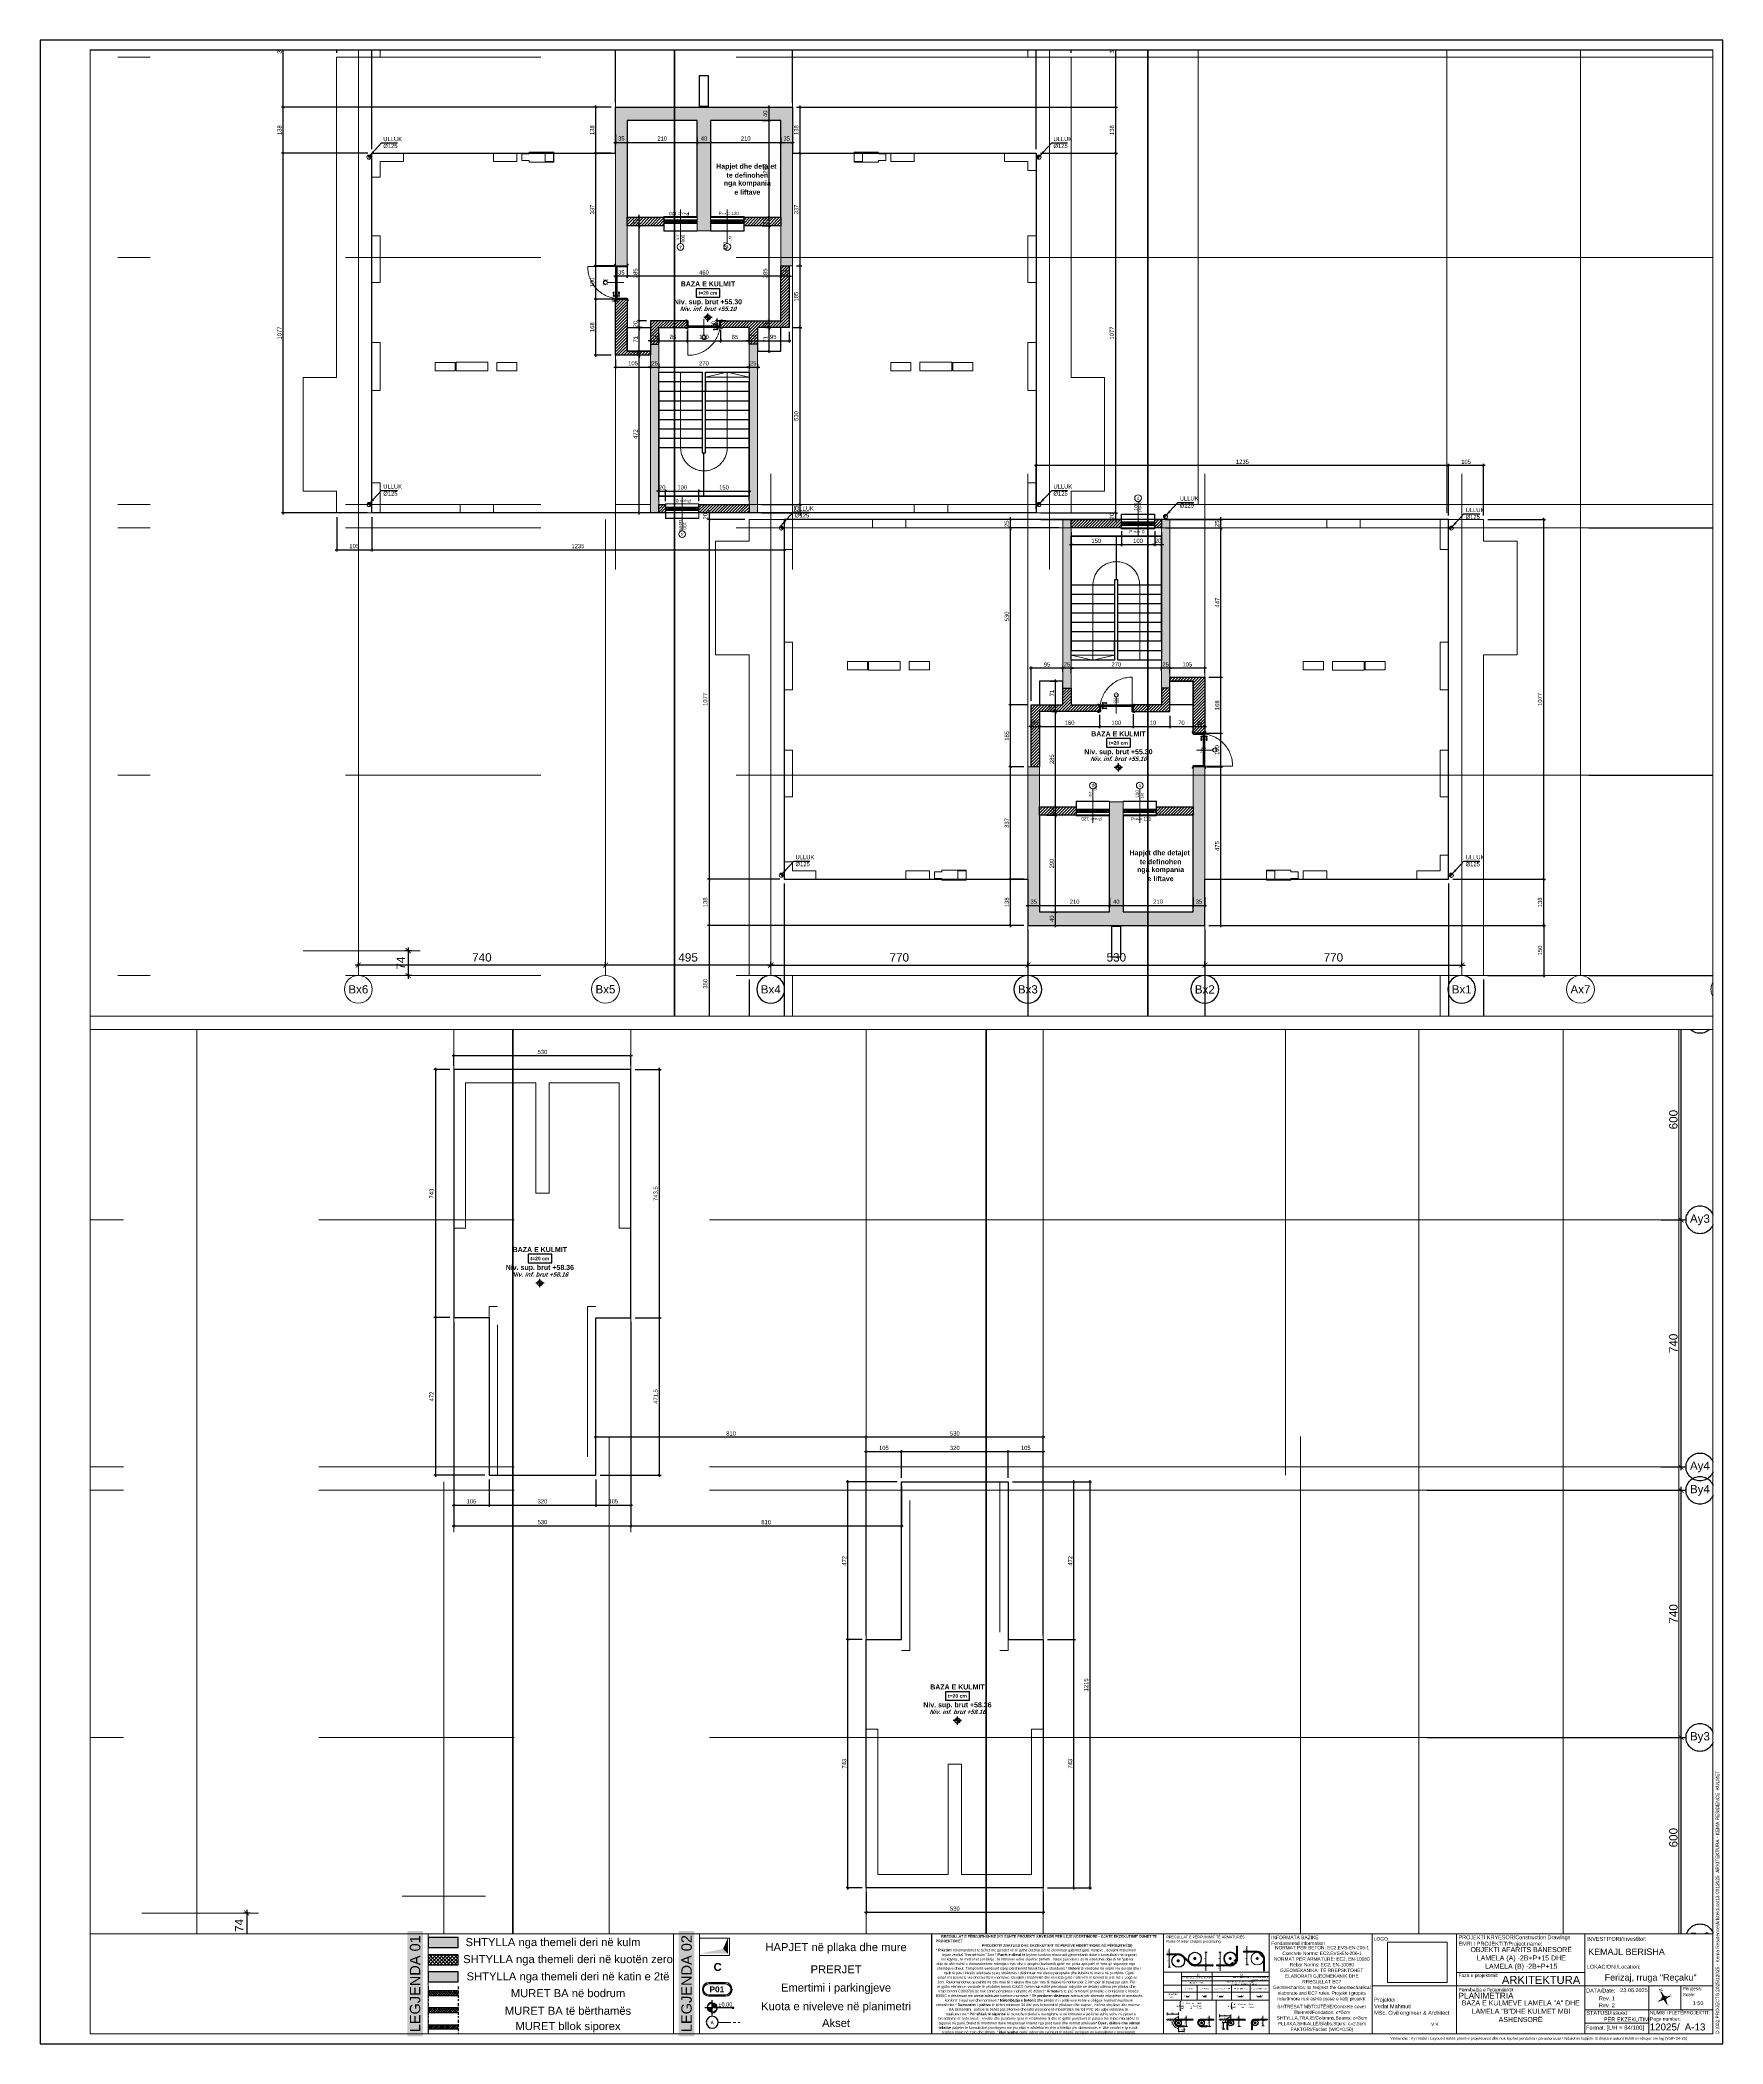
# Paper-space layout 'A13' of a CAD drawing. Header units: centimetres. Extents: x 265 to 1105, y 103 to 1103.
# The model-space entities are those that its viewports show. They can reach past a viewport. Long polylines and large blocks are cut down to what shows.
import ezdxf
from ezdxf.enums import TextEntityAlignment as Align

# ---------------------------------------------------------------- set-up
doc = ezdxf.new("R2010")
doc.units = ezdxf.units.CM
doc.header["$LTSCALE"] = 50
doc.header["$MEASUREMENT"] = 0
for name, pattern in [('23486-A01$0${ Chain Double-Dash }', [0]), ('AXES', [2, 1.25, -0.25, 0.25, -0.25]), ('CACHE', [0.375, 0.25, -0.125]), ('CACHE2', [4.7625, 3.175, -1.5875]), ('CONTINU', [0]), ('DASHED2', [9.525, 6.35, -3.175])]:
    doc.linetypes.add(name, pattern=pattern)
doc.layers.get('0').update_dxf_attribs({"color": 8})
for name, color, linetype, lineweight in [('ACITOP', 214, 'Continuous', 18), ('ARCHITECTE', 252, 'Continuous', 13), ('BETON HACHURE', 253, 'Continuous', 13), ('door', 44, 'Continuous', 5), ('EXISTANT BORD', 251, 'Continuous', 60), ('KASETAT_Pen_No__22', 8, 'Continuous', 50), ('MACONNERIE COUPE', 7, 'Continuous', 30), ('MACONNERIE HACHURE', 253, 'Continuous', 13), ('WINDOWS', 21, 'Continuous', 5)]:
    doc.layers.add(name, color=color, linetype=linetype, lineweight=lineweight)
for name, color, linetype in [('AXES', 10, 'AXES'), ('BETON COUPE', 3, 'CONTINU'), ('BETON TRAME', 252, 'Continuous'), ('BETON VU', 2, 'Continuous'), ('BORD', 5, 'Continuous'), ('CARTOUCHE @ 1', 7, 'Continuous'), ('COTE', 1, 'Continuous'), ('COTE 50ème', 1, 'Continuous'), ('COUPE', 2, 'Continuous'), ('NIVEAU', 170, 'Continuous'), ('OMBRE', 253, 'Continuous'), ('PILIER', 7, 'Continuous'), ('STOP DESSIN', 1, 'AXES'), ('TEMPLATE', 7, 'Continuous'), ('TEXTE', 7, 'Continuous')]:
    doc.layers.add(name, color=color, linetype=linetype)
doc.layers.add('FMULT', color=150, linetype='Continuous', plot=False)
doc.layers.add('HORS GEL', color=7, linetype='CACHE', lineweight=15, true_color=0x00661a)
doc.layers.add('HORS GEL COTE', color=7, linetype='Continuous', lineweight=13, true_color=0x00661a)
doc.layers.add('PREFA MUR SUP TRAME', color=7, linetype='Continuous', true_color=0xd7c7ff)
doc.styles.add('Arial', font='arialbd.ttf', dxfattribs={"height": 12.5})
doc.styles.add('BRMNAMES', font='swisseb.ttf', dxfattribs={"height": 20})
doc.styles.add('FA_Trebuchet 2.2 mm (cursiva-b.a)', font='trebucit.ttf', dxfattribs={"height": 2.2})
doc.styles.add('FN_TEXT_1.50', font='arial.ttf', dxfattribs={"height": 10})
doc.styles.add('GENERATED_STYLE_1', font='arial.ttf')
doc.styles.add('GENERATED_STYLE_2', font='arial.ttf')
doc.styles.add('GENERATED_STYLE_3', font='')
doc.styles.add('RS_TEXT_1.50', font='arial.ttf', dxfattribs={"height": 12.5})
doc.styles.add('RS_TXT_100', font='arial.ttf', dxfattribs={"height": 25})
doc.styles.add('RS_TXT_50', font='arial.ttf', dxfattribs={"height": 12.5})
doc.styles.add('SMA_TXT_CARTOUCHE', font='arialbd.ttf', dxfattribs={"height": 20})
doc.styles.add('style1', font='arial.ttf', dxfattribs={"height": 0.25})
doc.styles.add('style2', font='arialbd.ttf', dxfattribs={"height": 20})
doc.styles.add('style7', font='arialbd.ttf', dxfattribs={"height": 20})
doc.styles.get('GENERATED_STYLE_3').set_extended_font_data('Arial Black')
doc.dimstyles.new('ISO-25', dxfattribs={"dimtxt": 2.5, "dimasz": 2.5, "dimexe": 1.25, "dimexo": 0.625, "dimtad": 1, "dimtxsty": 'Standard', "dimcen": 2.5, "dimadec": 0, "dimazin": 0, "dimtfac": 1, "dimtmove": 0, "dimatfit": 3, "dimfxl": 1, "dimarcsym": 0})
doc.dimstyles.new('RS_100CM_LINEAIRE', dxfattribs={"dimscale": 10, "dimtxt": 25, "dimasz": 1.5, "dimexe": 1, "dimexo": 2.5, "dimgap": 1, "dimtad": 1, "dimdec": 1, "dimrnd": 0.5, "dimdsep": 46, "dimtxsty": 'RS_TXT_100', "dimblk1": 'ARCHTICK', "dimblk2": 'ARCHTICK', "dimsah": 1, "dimcen": 2.5, "dimdle": 1, "dimclrt": 4, "dimadec": 0, "dimazin": 2, "dimtfac": 1, "dimtdec": 1, "dimtix": 1, "dimtmove": 2, "dimatfit": 3, "dimfxl": 1, "dimtolj": 1, "dimtzin": 0, "dimarcsym": 0})
doc.dimstyles.new('RS_50CM_LINEAIRE', dxfattribs={"dimscale": 5, "dimtxt": 12.5, "dimasz": 1.5, "dimexe": 1, "dimexo": 2.5, "dimgap": 1, "dimtad": 1, "dimdec": 1, "dimrnd": 0.5, "dimdsep": 46, "dimtxsty": 'RS_TXT_50', "dimblk1": 'ARCHTICK', "dimblk2": 'ARCHTICK', "dimsah": 1, "dimcen": 2.5, "dimdle": 1, "dimclrt": 4, "dimadec": 0, "dimazin": 2, "dimtfac": 1, "dimtdec": 1, "dimtix": 1, "dimtmove": 2, "dimatfit": 3, "dimfxl": 1, "dimtolj": 1, "dimtzin": 0, "dimarcsym": 0})
picture_1 = doc.add_image_def('image1.jpg', size_in_pixel=(341, 231))
pattern_1 = [(45, (504.1307755, -218.22437), (-0.00530330086, 0.00530330086), [])]
pattern_2 = [(45, (504.1307755, -225.442787), (-0.00530330086, 0.00530330086), [])]
pattern_3 = [(45, (-43792.46996, 46718.71279), (-0.08838834765, 0.08838834765), [])]
pattern_4 = [(45, (-43847.46996, 46718.9128), (-0.2209708691, 0.2209708691), [])]
pattern_5 = [(45, (-43732.46996, 46718.71279), (-0.08838834765, 0.08838834765), [])]

# ---------------------------------------------------------------- blocks, each defined once
blk = doc.blocks.new('A$Cd1dfccd4')
at = {"layer": 'TEMPLATE', "linetype": 'Continuous', "lineweight": 5, "ltscale": 100}
for points in [[(0, 0), (-0.2, 0.5), (-3, 1.3)], [(-1.3, -3), (-0.5, -0.2), (0, 0)], [(0, 0), (0.5, 0.2), (1.6, 3.9)], [(3, -1.3), (0.2, -0.5), (0, 0)]]:
    blk.add_hatch(color=256, dxfattribs=at).paths.add_polyline_path(points)
at = {"color": 217, "lineweight": 0, "true_color": 0x93278f}
for q in [(-1.2, 1.3), (-0.7, 0.9)]:
    blk.add_line((-1.2, 0.8), q, dxfattribs=at)
blk.add_arc((0, 0), 1.47, 328.4141, 148.4141, dxfattribs=at)
at = {"layer": 'TEMPLATE', "color": 217, "linetype": 'Continuous', "lineweight": 0, "ltscale": 100, "true_color": 0x93278f}
for p, q in [((-3, 1.3), (3, -1.3)), ((-0.5, -0.2), (-3, 1.3)), ((-3, 1.3), (-0.2, 0.5)), ((-1.3, -3), (1.6, 3.9)), ((1.6, 3.9), (-0.2, 0.5)), ((0.5, 0.2), (1.6, 3.9)), ((0.5, 0.2), (3, -1.3)), ((-0.5, -0.2), (-1.3, -3)), ((-1.3, -3), (0.2, -0.5)), ((3, -1.3), (0.2, -0.5))]:
    blk.add_line(p, q, dxfattribs=at)
blk = doc.blocks.new('A$Ce8615aca')
at = {"layer": 'TEMPLATE', "rotation": 22.49999996656425}
blk.add_blockref('A$Cd1dfccd4', (0, 0), dxfattribs=at)
at = {"layer": 'TEMPLATE', "color": 7, "linetype": 'Continuous', "lineweight": 35, "attachment_point": 4, "line_spacing_factor": 1.111924, "style": 'GENERATED_STYLE_2'}
for s, insert, char_height, width in [('W', (-4.2, 0), 0.98, 0.835), ('N', (-0.7, 5.3), 1.96, 1.671), ('E', (3.5, 0), 0.98, 0.835), ('S', (-0.4, -4.1), 0.98, 0.835)]:
    blk.add_mtext(s, dxfattribs=dict(at, insert=insert, char_height=char_height, width=width))
blk = doc.blocks.new('PILIER')
at = {"color": 252}
blk.add_lwpolyline([(1.56, 1.2), (-1.44, 1.2, 1), (-1.44, -1.2), (1.56, -1.2, 1), (1.56, 1.2, -1)], format="xyb", dxfattribs=at)
at = {"color": 10, "lineweight": 20}
blk.add_lwpolyline([(1.56, 1), (-1.44, 1, 1), (-1.44, -1), (1.56, -1, 1)], format="xyb", close=True, dxfattribs=at)
at = {"color": 7, "style": 'BRMNAMES'}
blk.add_attdef('PILIER_TEXTE', text='', height=1.08, dxfattribs=at).set_placement((0, 0), align=Align.MIDDLE_CENTER)
blk = doc.blocks.new('AXES_FN')
at = {"color": 0, "linetype": 'Continuous'}
blk.add_circle((0, 15), 22.2, dxfattribs=at)
at = {"color": 0, "style": 'FN_TEXT_1.50'}
blk.add_attdef('AXES', text='', height=12.5, dxfattribs=at).set_placement((-48.9, 20.6), align=Align.MIDDLE_CENTER)
blk = doc.blocks.new('Cota de Nivel (planta)')
h = blk.add_hatch(color=256)
h.dxf.hatch_style = 1
h.paths.add_polyline_path([(2.5, 0, 0.41421356), (0, 2.5), (0, 0)])
h.paths.add_polyline_path([(-2.5, 0, 0.41421356), (0, -2.5), (0, 0)])
h = blk.add_hatch(color=256)
h.dxf.hatch_style = 1
h.paths.add_polyline_path([(10.5, 0), (10.5, -0.25), (11.5, -0.25), (11.5, 0)])
for p, q in [((-4, 0), (11.5, 0)), ((0, -4), (0, 4))]:
    blk.add_line(p, q)
blk.add_lwpolyline([(11.5, 0), (10.5, 0), (10.5, -0.25), (11.5, -0.25)], close=True)
blk.add_circle((0, 0), 2.5)
for start, end in [(90, 180), (270, 0)]:
    blk.add_arc((0, 0), 2.725, start, end)
at = {"style": 'FA_Trebuchet 2.2 mm (cursiva-b.a)', "flags": 8}
blk.add_attdef('NIVEL', text='', height=2.2, dxfattribs=at).set_placement((3.175, 1.775), align=Align.MIDDLE_LEFT)
blk = doc.blocks.new('_ArchTick')
at = {"color": 0, "linetype": 'ByBlock', "const_width": 0.15}
blk.add_lwpolyline([(-0.5, -0.5), (0.5, 0.5)], dxfattribs=at)
blk = doc.blocks.new('*D921')
at = {"layer": 'AXES', "color": 0, "linetype": 'Continuous', "lineweight": -2, "ltscale": 0.5, "transparency": 16777216}
for p, q in [((120329.4, -53391.3), (121119.4, -53391.3)), ((120339.4, -53397.4), (120339.4, -53381.3)), ((121109.4, -53397.4), (121109.4, -53381.3))]:
    blk.add_line(p, q, dxfattribs=at)
at = {"layer": 'Defpoints', "color": 0, "linetype": 'Continuous', "ltscale": 0.5, "transparency": 16777216}
for p in [(121109.4, -53391.3), (120339.4, -53422.4), (121109.4, -53422.4)]:
    blk.add_point(p, dxfattribs=at)
at = {"layer": 'AXES', "color": 0, "linetype": 'Continuous', "lineweight": -2, "ltscale": 0.5, "transparency": 16777216, "xscale": 15, "yscale": 15, "zscale": 15, "rotation": 180}
blk.add_blockref('_ArchTick', (120339.4, -53391.3), dxfattribs=at)
at = {"layer": 'AXES', "color": 0, "linetype": 'Continuous', "lineweight": -2, "ltscale": 0.5, "transparency": 16777216, "xscale": 15, "yscale": 15, "zscale": 15}
blk.add_blockref('_ArchTick', (121109.4, -53391.3), dxfattribs=at)
at = {"layer": 'AXES', "color": 4, "linetype": 'Continuous', "lineweight": 5, "ltscale": 0.5, "transparency": 16777216, "insert": (120724.4, -53368.5), "char_height": 25, "attachment_point": 5, "style": 'RS_TXT_100'}
blk.add_mtext('\\A1;770', dxfattribs=at)
blk = doc.blocks.new('*D922')
at = {"layer": 'AXES', "color": 0, "linetype": 'Continuous', "lineweight": -2, "ltscale": 0.5, "transparency": 16777216}
for p, q in [((121099.4, -53391.3), (121649.4, -53391.3)), ((121109.4, -53397.4), (121109.4, -53381.3)), ((121639.4, -53397.4), (121639.4, -53381.3))]:
    blk.add_line(p, q, dxfattribs=at)
at = {"layer": 'Defpoints', "color": 0, "linetype": 'Continuous', "ltscale": 0.5, "transparency": 16777216}
for p in [(121639.4, -53391.3), (121109.4, -53422.4), (121639.4, -53422.4)]:
    blk.add_point(p, dxfattribs=at)
at = {"layer": 'AXES', "color": 0, "linetype": 'Continuous', "lineweight": -2, "ltscale": 0.5, "transparency": 16777216, "xscale": 15, "yscale": 15, "zscale": 15, "rotation": 180}
blk.add_blockref('_ArchTick', (121109.4, -53391.3), dxfattribs=at)
at = {"layer": 'AXES', "color": 0, "linetype": 'Continuous', "lineweight": -2, "ltscale": 0.5, "transparency": 16777216, "xscale": 15, "yscale": 15, "zscale": 15}
blk.add_blockref('_ArchTick', (121639.4, -53391.3), dxfattribs=at)
at = {"layer": 'AXES', "color": 4, "linetype": 'Continuous', "lineweight": 5, "ltscale": 0.5, "transparency": 16777216, "insert": (121374.4, -53368.5), "char_height": 25, "attachment_point": 5, "style": 'RS_TXT_100'}
blk.add_mtext('\\A1;530', dxfattribs=at)
blk = doc.blocks.new('*D923')
at = {"layer": 'AXES', "color": 0, "linetype": 'Continuous', "lineweight": -2, "ltscale": 0.5, "transparency": 16777216}
for p, q in [((121629.4, -53391.3), (122419.4, -53391.3)), ((121639.4, -53397.4), (121639.4, -53381.3)), ((122409.4, -53397.4), (122409.4, -53381.3))]:
    blk.add_line(p, q, dxfattribs=at)
at = {"layer": 'Defpoints', "color": 0, "linetype": 'Continuous', "ltscale": 0.5, "transparency": 16777216}
for p in [(122409.4, -53391.3), (121639.4, -53422.4), (122409.4, -53422.4)]:
    blk.add_point(p, dxfattribs=at)
at = {"layer": 'AXES', "color": 0, "linetype": 'Continuous', "lineweight": -2, "ltscale": 0.5, "transparency": 16777216, "xscale": 15, "yscale": 15, "zscale": 15, "rotation": 180}
blk.add_blockref('_ArchTick', (121639.4, -53391.3), dxfattribs=at)
at = {"layer": 'AXES', "color": 0, "linetype": 'Continuous', "lineweight": -2, "ltscale": 0.5, "transparency": 16777216, "xscale": 15, "yscale": 15, "zscale": 15}
blk.add_blockref('_ArchTick', (122409.4, -53391.3), dxfattribs=at)
at = {"layer": 'AXES', "color": 4, "linetype": 'Continuous', "lineweight": 5, "ltscale": 0.5, "transparency": 16777216, "insert": (122024.4, -53368.5), "char_height": 25, "attachment_point": 5, "style": 'RS_TXT_100'}
blk.add_mtext('\\A1;770', dxfattribs=at)
blk = doc.blocks.new('*D924')
at = {"layer": 'AXES', "color": 0, "linetype": 'Continuous', "lineweight": -2, "ltscale": 0.5, "transparency": 16777216}
for p, q in [((122789.4, -53422.4), (123559.3, -53422.4)), ((123549.3, -54107.4), (123549.3, -53412.4)), ((122789.4, -54097.4), (123559.3, -54097.4))]:
    blk.add_line(p, q, dxfattribs=at)
at = {"layer": 'Defpoints', "color": 0, "linetype": 'Continuous', "ltscale": 0.5, "transparency": 16777216}
for p in [(122764.4, -53422.4), (123549.3, -53422.4), (122764.4, -54097.4)]:
    blk.add_point(p, dxfattribs=at)
at = {"layer": 'AXES', "color": 0, "linetype": 'Continuous', "lineweight": -2, "ltscale": 0.5, "transparency": 16777216, "xscale": 15, "yscale": 15, "zscale": 15}
for p, rotation in [((123549.3, -53422.4), 90), ((123549.3, -54097.4), 270)]:
    blk.add_blockref('_ArchTick', p, dxfattribs=dict(at, rotation=rotation))
at = {"layer": 'AXES', "color": 4, "linetype": 'Continuous', "lineweight": 5, "ltscale": 0.5, "transparency": 16777216, "insert": (123526.6, -53759.9), "char_height": 25, "attachment_point": 5, "rotation": 90, "style": 'RS_TXT_100'}
blk.add_mtext('\\A1;675', dxfattribs=at)
blk = doc.blocks.new('*D925')
at = {"layer": 'AXES', "color": 0, "linetype": 'Continuous', "lineweight": -2, "ltscale": 0.5, "transparency": 16777216}
for p, q in [((122789.4, -52822.4), (123559.3, -52822.4)), ((123549.3, -53432.4), (123549.3, -52812.4)), ((122789.4, -53422.4), (123559.3, -53422.4))]:
    blk.add_line(p, q, dxfattribs=at)
at = {"layer": 'Defpoints', "color": 0, "linetype": 'Continuous', "ltscale": 0.5, "transparency": 16777216}
for p in [(122764.4, -52822.4), (123549.3, -52822.4), (122764.4, -53422.4)]:
    blk.add_point(p, dxfattribs=at)
at = {"layer": 'AXES', "color": 0, "linetype": 'Continuous', "lineweight": -2, "ltscale": 0.5, "transparency": 16777216, "xscale": 15, "yscale": 15, "zscale": 15}
for p, rotation in [((123549.3, -52822.4), 90), ((123549.3, -53422.4), 270)]:
    blk.add_blockref('_ArchTick', p, dxfattribs=dict(at, rotation=rotation))
at = {"layer": 'AXES', "color": 4, "linetype": 'Continuous', "lineweight": 5, "ltscale": 0.5, "transparency": 16777216, "insert": (123526.6, -53122.4), "char_height": 25, "attachment_point": 5, "rotation": 90, "style": 'RS_TXT_100'}
blk.add_mtext('\\A1;600', dxfattribs=at)
blk = doc.blocks.new('*D926')
at = {"layer": 'AXES', "color": 0, "linetype": 'Continuous', "lineweight": -2, "ltscale": 0.5, "transparency": 16777216}
for p, q in [((123549.3, -52832.4), (123549.3, -52072.4)), ((122789.4, -52082.4), (123559.3, -52082.4)), ((122789.4, -52822.4), (123559.3, -52822.4))]:
    blk.add_line(p, q, dxfattribs=at)
at = {"layer": 'Defpoints', "color": 0, "linetype": 'Continuous', "ltscale": 0.5, "transparency": 16777216}
for p in [(122764.4, -52082.4), (123549.3, -52082.4), (122764.4, -52822.4)]:
    blk.add_point(p, dxfattribs=at)
at = {"layer": 'AXES', "color": 0, "linetype": 'Continuous', "lineweight": -2, "ltscale": 0.5, "transparency": 16777216, "xscale": 15, "yscale": 15, "zscale": 15}
for p, rotation in [((123549.3, -52082.4), 90), ((123549.3, -52822.4), 270)]:
    blk.add_blockref('_ArchTick', p, dxfattribs=dict(at, rotation=rotation))
at = {"layer": 'AXES', "color": 4, "linetype": 'Continuous', "lineweight": 5, "ltscale": 0.5, "transparency": 16777216, "insert": (123526.6, -52452.4), "char_height": 25, "attachment_point": 5, "rotation": 90, "style": 'RS_TXT_100'}
blk.add_mtext('\\A1;740', dxfattribs=at)
blk = doc.blocks.new('*D927')
at = {"layer": 'Defpoints', "color": 0, "linetype": 'ByBlock', "transparency": 16777216}
for p in [(119844.4, -53391.3), (119844.4, -53422.4), (120339.4, -53422.4)]:
    blk.add_point(p, dxfattribs=at)
at = {"layer": 'HORS GEL', "color": 0, "linetype": 'ByBlock', "lineweight": -2, "transparency": 16777216}
for p, q in [((120349.4, -53391.3), (119834.4, -53391.3)), ((119844.4, -53397.4), (119844.4, -53381.3)), ((120339.4, -53397.4), (120339.4, -53381.3))]:
    blk.add_line(p, q, dxfattribs=at)
at = {"layer": 'HORS GEL', "color": 0, "linetype": 'ByBlock', "lineweight": -2, "transparency": 16777216, "xscale": 15, "yscale": 15, "zscale": 15, "rotation": 180}
blk.add_blockref('_ArchTick', (119844.4, -53391.3), dxfattribs=at)
at = {"layer": 'HORS GEL', "color": 0, "linetype": 'ByBlock', "lineweight": -2, "transparency": 16777216, "xscale": 15, "yscale": 15, "zscale": 15}
blk.add_blockref('_ArchTick', (120339.4, -53391.3), dxfattribs=at)
at = {"layer": 'HORS GEL', "color": 4, "linetype": 'ByBlock', "transparency": 16777216, "insert": (120091.9, -53368.5), "char_height": 25, "attachment_point": 5, "style": 'RS_TXT_100'}
blk.add_mtext('\\A1;495', dxfattribs=at)
blk = doc.blocks.new('*D928')
at = {"layer": 'Defpoints', "color": 0, "linetype": 'ByBlock', "transparency": 16777216}
for p in [(119104.4, -53391.3), (119104.4, -53422.4), (119844.4, -53422.4)]:
    blk.add_point(p, dxfattribs=at)
at = {"layer": 'HORS GEL', "color": 0, "linetype": 'ByBlock', "lineweight": -2, "transparency": 16777216}
for p, q in [((119854.4, -53391.3), (119094.4, -53391.3)), ((119104.4, -53397.4), (119104.4, -53381.3)), ((119844.4, -53397.4), (119844.4, -53381.3))]:
    blk.add_line(p, q, dxfattribs=at)
at = {"layer": 'HORS GEL', "color": 0, "linetype": 'ByBlock', "lineweight": -2, "transparency": 16777216, "xscale": 15, "yscale": 15, "zscale": 15, "rotation": 180}
blk.add_blockref('_ArchTick', (119104.4, -53391.3), dxfattribs=at)
at = {"layer": 'HORS GEL', "color": 0, "linetype": 'ByBlock', "lineweight": -2, "transparency": 16777216, "xscale": 15, "yscale": 15, "zscale": 15}
blk.add_blockref('_ArchTick', (119844.4, -53391.3), dxfattribs=at)
at = {"layer": 'HORS GEL', "color": 4, "linetype": 'ByBlock', "transparency": 16777216, "insert": (119474.4, -53368.5), "char_height": 25, "attachment_point": 5, "style": 'RS_TXT_100'}
blk.add_mtext('\\A1;740', dxfattribs=at)
blk = doc.blocks.new('*D929')
at = {"layer": 'Defpoints', "color": 0, "linetype": 'ByBlock', "transparency": 16777216}
for p in [(119289.4, -53348.4), (119253.8, -53422.4), (119289.4, -53422.4)]:
    blk.add_point(p, dxfattribs=at)
at = {"layer": 'HORS GEL', "color": 0, "linetype": 'ByBlock', "lineweight": -2, "transparency": 16777216}
for p, q in [((119253.8, -53338.4), (119253.8, -53432.4)), ((119264.4, -53348.4), (119243.8, -53348.4)), ((119264.4, -53422.4), (119243.8, -53422.4))]:
    blk.add_line(p, q, dxfattribs=at)
at = {"layer": 'HORS GEL', "color": 0, "linetype": 'ByBlock', "lineweight": -2, "transparency": 16777216, "xscale": 15, "yscale": 15, "zscale": 15}
for p, rotation in [((119253.8, -53348.4), 90), ((119253.8, -53422.4), 270)]:
    blk.add_blockref('_ArchTick', p, dxfattribs=dict(at, rotation=rotation))
at = {"layer": 'HORS GEL', "color": 4, "linetype": 'ByBlock', "transparency": 16777216, "insert": (119231.3, -53385.4), "char_height": 25, "attachment_point": 5, "rotation": 90, "style": 'RS_TXT_100'}
blk.add_mtext('\\A1;74', dxfattribs=at)
blk = doc.blocks.new('*D945')
at = {"layer": 'AXES', "color": 0, "linetype": 'Continuous', "lineweight": -2, "ltscale": 0.5, "transparency": 16777216}
for p, q in [((129904.4, -51272.4), (129974.3, -51272.4)), ((129964.3, -52022.4), (129964.3, -51262.4)), ((129904.4, -52012.4), (129974.3, -52012.4))]:
    blk.add_line(p, q, dxfattribs=at)
at = {"layer": 'Defpoints', "color": 0, "linetype": 'Continuous', "ltscale": 0.5, "transparency": 16777216}
for p in [(129879.4, -51272.4), (129964.3, -51272.4), (129879.4, -52012.4)]:
    blk.add_point(p, dxfattribs=at)
at = {"layer": 'AXES', "color": 0, "linetype": 'Continuous', "lineweight": -2, "ltscale": 0.5, "transparency": 16777216, "xscale": 15, "yscale": 15, "zscale": 15}
for p, rotation in [((129964.3, -51272.4), 90), ((129964.3, -52012.4), 270)]:
    blk.add_blockref('_ArchTick', p, dxfattribs=dict(at, rotation=rotation))
at = {"layer": 'AXES', "color": 4, "linetype": 'Continuous', "lineweight": 5, "ltscale": 0.5, "transparency": 16777216, "insert": (129941.6, -51642.4), "char_height": 25, "attachment_point": 5, "rotation": 90, "style": 'RS_TXT_100'}
blk.add_mtext('\\A1;740', dxfattribs=at)
blk = doc.blocks.new('*D946')
at = {"layer": 'AXES', "color": 0, "linetype": 'Continuous', "lineweight": -2, "ltscale": 0.5, "transparency": 16777216}
for p, q in [((129904.4, -50672.4), (129974.3, -50672.4)), ((129964.3, -51282.4), (129964.3, -50662.4)), ((129904.4, -51272.4), (129974.3, -51272.4))]:
    blk.add_line(p, q, dxfattribs=at)
at = {"layer": 'Defpoints', "color": 0, "linetype": 'Continuous', "ltscale": 0.5, "transparency": 16777216}
for p in [(129879.4, -50672.4), (129964.3, -50672.4), (129879.4, -51272.4)]:
    blk.add_point(p, dxfattribs=at)
at = {"layer": 'AXES', "color": 0, "linetype": 'Continuous', "lineweight": -2, "ltscale": 0.5, "transparency": 16777216, "xscale": 15, "yscale": 15, "zscale": 15}
for p, rotation in [((129964.3, -50672.4), 90), ((129964.3, -51272.4), 270)]:
    blk.add_blockref('_ArchTick', p, dxfattribs=dict(at, rotation=rotation))
at = {"layer": 'AXES', "color": 4, "linetype": 'Continuous', "lineweight": 5, "ltscale": 0.5, "transparency": 16777216, "insert": (129941.6, -50972.4), "char_height": 25, "attachment_point": 5, "rotation": 90, "style": 'RS_TXT_100'}
blk.add_mtext('\\A1;600', dxfattribs=at)
blk = doc.blocks.new('*D947')
at = {"layer": 'AXES', "color": 0, "linetype": 'Continuous', "lineweight": -2, "ltscale": 0.5, "transparency": 16777216}
for p, q in [((129904.4, -49997.4), (129974.3, -49997.4)), ((129964.3, -50682.4), (129964.3, -49987.4)), ((129904.4, -50672.4), (129974.3, -50672.4))]:
    blk.add_line(p, q, dxfattribs=at)
at = {"layer": 'Defpoints', "color": 0, "linetype": 'Continuous', "ltscale": 0.5, "transparency": 16777216}
for p in [(129879.4, -49997.4), (129964.3, -49997.4), (129879.4, -50672.4)]:
    blk.add_point(p, dxfattribs=at)
at = {"layer": 'AXES', "color": 0, "linetype": 'Continuous', "lineweight": -2, "ltscale": 0.5, "transparency": 16777216, "xscale": 15, "yscale": 15, "zscale": 15}
for p, rotation in [((129964.3, -49997.4), 90), ((129964.3, -50672.4), 270)]:
    blk.add_blockref('_ArchTick', p, dxfattribs=dict(at, rotation=rotation))
at = {"layer": 'AXES', "color": 4, "linetype": 'Continuous', "lineweight": 5, "ltscale": 0.5, "transparency": 16777216, "insert": (129941.6, -50334.9), "char_height": 25, "attachment_point": 5, "rotation": 90, "style": 'RS_TXT_100'}
blk.add_mtext('\\A1;675', dxfattribs=at)
blk = doc.blocks.new('*D951')
at = {"layer": 'AXES', "color": 0, "linetype": 'Continuous', "lineweight": -2, "ltscale": 0.5, "transparency": 16777216}
for p, q in [((129204.4, -53422.4), (129974.3, -53422.4)), ((129964.3, -54107.4), (129964.3, -53412.4)), ((129204.4, -54097.4), (129974.3, -54097.4))]:
    blk.add_line(p, q, dxfattribs=at)
at = {"layer": 'Defpoints', "color": 0, "linetype": 'Continuous', "ltscale": 0.5, "transparency": 16777216}
for p in [(129179.4, -53422.4), (129964.3, -53422.4), (129179.4, -54097.4)]:
    blk.add_point(p, dxfattribs=at)
at = {"layer": 'AXES', "color": 0, "linetype": 'Continuous', "lineweight": -2, "ltscale": 0.5, "transparency": 16777216, "xscale": 15, "yscale": 15, "zscale": 15}
for p, rotation in [((129964.3, -53422.4), 90), ((129964.3, -54097.4), 270)]:
    blk.add_blockref('_ArchTick', p, dxfattribs=dict(at, rotation=rotation))
at = {"layer": 'AXES', "color": 4, "linetype": 'Continuous', "lineweight": 5, "ltscale": 0.5, "transparency": 16777216, "insert": (129941.6, -53759.9), "char_height": 25, "attachment_point": 5, "rotation": 90, "style": 'RS_TXT_100'}
blk.add_mtext('\\A1;675', dxfattribs=at)
blk = doc.blocks.new('*D952')
at = {"layer": 'AXES', "color": 0, "linetype": 'Continuous', "lineweight": -2, "ltscale": 0.5, "transparency": 16777216}
for p, q in [((129204.4, -52822.4), (129974.3, -52822.4)), ((129964.3, -53432.4), (129964.3, -52812.4)), ((129204.4, -53422.4), (129974.3, -53422.4))]:
    blk.add_line(p, q, dxfattribs=at)
at = {"layer": 'Defpoints', "color": 0, "linetype": 'Continuous', "ltscale": 0.5, "transparency": 16777216}
for p in [(129179.4, -52822.4), (129964.3, -52822.4), (129179.4, -53422.4)]:
    blk.add_point(p, dxfattribs=at)
at = {"layer": 'AXES', "color": 0, "linetype": 'Continuous', "lineweight": -2, "ltscale": 0.5, "transparency": 16777216, "xscale": 15, "yscale": 15, "zscale": 15}
for p, rotation in [((129964.3, -52822.4), 90), ((129964.3, -53422.4), 270)]:
    blk.add_blockref('_ArchTick', p, dxfattribs=dict(at, rotation=rotation))
at = {"layer": 'AXES', "color": 4, "linetype": 'Continuous', "lineweight": 5, "ltscale": 0.5, "transparency": 16777216, "insert": (129941.6, -53122.4), "char_height": 25, "attachment_point": 5, "rotation": 90, "style": 'RS_TXT_100'}
blk.add_mtext('\\A1;600', dxfattribs=at)
blk = doc.blocks.new('*D953')
at = {"layer": 'AXES', "color": 0, "linetype": 'Continuous', "lineweight": -2, "ltscale": 0.5, "transparency": 16777216}
for p, q in [((129964.3, -52832.4), (129964.3, -52072.4)), ((129204.4, -52082.4), (129974.3, -52082.4)), ((129204.4, -52822.4), (129974.3, -52822.4))]:
    blk.add_line(p, q, dxfattribs=at)
at = {"layer": 'Defpoints', "color": 0, "linetype": 'Continuous', "ltscale": 0.5, "transparency": 16777216}
for p in [(129179.4, -52082.4), (129964.3, -52082.4), (129179.4, -52822.4)]:
    blk.add_point(p, dxfattribs=at)
at = {"layer": 'AXES', "color": 0, "linetype": 'Continuous', "lineweight": -2, "ltscale": 0.5, "transparency": 16777216, "xscale": 15, "yscale": 15, "zscale": 15}
for p, rotation in [((129964.3, -52082.4), 90), ((129964.3, -52822.4), 270)]:
    blk.add_blockref('_ArchTick', p, dxfattribs=dict(at, rotation=rotation))
at = {"layer": 'AXES', "color": 4, "linetype": 'Continuous', "lineweight": 5, "ltscale": 0.5, "transparency": 16777216, "insert": (129941.6, -52452.4), "char_height": 25, "attachment_point": 5, "rotation": 90, "style": 'RS_TXT_100'}
blk.add_mtext('\\A1;740', dxfattribs=at)
blk = doc.blocks.new('*D937')
at = {"layer": 'Defpoints', "color": 0, "linetype": 'ByBlock', "transparency": 16777216}
for p in [(125704.4, -53348.4), (125668.8, -53422.4), (125704.4, -53422.4)]:
    blk.add_point(p, dxfattribs=at)
at = {"layer": 'HORS GEL', "color": 0, "linetype": 'ByBlock', "lineweight": -2, "transparency": 16777216}
for p, q in [((125668.8, -53338.4), (125668.8, -53432.4)), ((125679.4, -53348.4), (125658.8, -53348.4)), ((125679.4, -53422.4), (125658.8, -53422.4))]:
    blk.add_line(p, q, dxfattribs=at)
at = {"layer": 'HORS GEL', "color": 0, "linetype": 'ByBlock', "lineweight": -2, "transparency": 16777216, "xscale": 15, "yscale": 15, "zscale": 15}
for p, rotation in [((125668.8, -53348.4), 90), ((125668.8, -53422.4), 270)]:
    blk.add_blockref('_ArchTick', p, dxfattribs=dict(at, rotation=rotation))
at = {"layer": 'HORS GEL', "color": 4, "linetype": 'ByBlock', "transparency": 16777216, "insert": (125646.3, -53385.4), "char_height": 25, "attachment_point": 5, "rotation": 90, "style": 'RS_TXT_100'}
blk.add_mtext('\\A1;74', dxfattribs=at)
blk = doc.blocks.new('A$C2225a440')
at = {"layer": 'ACITOP', "ltscale": 0.5, "true_color": 0x2776bb, "transparency": 33554559}
h = blk.add_hatch(color=152, dxfattribs=at)
h.dxf.hatch_style = 1
h.paths.add_polyline_path([(0, 6.1, 0.414214), (-6.1, 0, 0.414214), (0, -6.1, -0.823148), (0, 0, 0.810651)])
at = {"layer": 'ACITOP', "ltscale": 0.5}
blk.add_lwpolyline([(0, 6.1, -0.810651), (0, 0, 0.823148), (0, -6.1)], format="xyb", dxfattribs=at)
for radius in [6.25, 6.05]:
    blk.add_circle((0, 0), radius, dxfattribs=at)
blk = doc.blocks.new('NIVEAU')
for p, q in [((7.65, 0), (-7.65, 0)), ((0, 7.65), (0, -7.65))]:
    blk.add_line(p, q)
at = {"const_width": 7.65}
for points in [[(0, 3.825, 0.41421356), (-3.825, 0)], [(0, -3.825, 0.41421356), (3.825, 0)]]:
    blk.add_lwpolyline(points, format="xyb", dxfattribs=at)
blk.add_circle((0, 0), 7.65)
blk = doc.blocks.new('*D955')
at = {"layer": 'COTE 50ème', "color": 0, "lineweight": -2, "ltscale": 0.5, "transparency": 16777216}
for p, q in [((119139.4, -50271.6), (119879.4, -50271.6)), ((119144.4, -50947.9), (119144.4, -50266.6)), ((119874.4, -50809.9), (119874.4, -50266.6))]:
    blk.add_line(p, q, dxfattribs=at)
at = {"layer": 'Defpoints', "color": 0, "ltscale": 0.5, "transparency": 16777216}
for p in [(119874.4, -50271.6), (119874.4, -50822.4), (119144.4, -50960.4)]:
    blk.add_point(p, dxfattribs=at)
at = {"layer": 'COTE 50ème', "color": 0, "lineweight": -2, "ltscale": 0.5, "transparency": 16777216, "xscale": 7.5, "yscale": 7.5, "zscale": 7.5, "rotation": 180}
blk.add_blockref('_ArchTick', (119144.4, -50271.6), dxfattribs=at)
at = {"layer": 'COTE 50ème', "color": 0, "lineweight": -2, "ltscale": 0.5, "transparency": 16777216, "xscale": 7.5, "yscale": 7.5, "zscale": 7.5}
blk.add_blockref('_ArchTick', (119874.4, -50271.6), dxfattribs=at)
at = {"layer": 'COTE 50ème', "color": 4, "ltscale": 0.5, "transparency": 16777216, "insert": (119509.4, -50260.2), "char_height": 12.5, "attachment_point": 5, "style": 'RS_TXT_50'}
blk.add_mtext('\\A1;730', dxfattribs=at)
blk = doc.blocks.new('*D956')
at = {"layer": 'COTE 50ème', "color": 0, "lineweight": -2, "ltscale": 0.5, "transparency": 16777216}
for p, q in [((119869.4, -50271.6), (120409.4, -50271.6)), ((119874.4, -50809.9), (119874.4, -50266.6)), ((120404.4, -50809.9), (120404.4, -50266.6))]:
    blk.add_line(p, q, dxfattribs=at)
at = {"layer": 'Defpoints', "color": 0, "ltscale": 0.5, "transparency": 16777216}
for p in [(120404.4, -50271.6), (119874.4, -50822.4), (120404.4, -50822.4)]:
    blk.add_point(p, dxfattribs=at)
at = {"layer": 'COTE 50ème', "color": 0, "lineweight": -2, "ltscale": 0.5, "transparency": 16777216, "xscale": 7.5, "yscale": 7.5, "zscale": 7.5, "rotation": 180}
blk.add_blockref('_ArchTick', (119874.4, -50271.6), dxfattribs=at)
at = {"layer": 'COTE 50ème', "color": 0, "lineweight": -2, "ltscale": 0.5, "transparency": 16777216, "xscale": 7.5, "yscale": 7.5, "zscale": 7.5}
blk.add_blockref('_ArchTick', (120404.4, -50271.6), dxfattribs=at)
at = {"layer": 'COTE 50ème', "color": 4, "ltscale": 0.5, "transparency": 16777216, "insert": (120139.4, -50260.2), "char_height": 12.5, "attachment_point": 5, "style": 'RS_TXT_50'}
blk.add_mtext('\\A1;530', dxfattribs=at)
blk = doc.blocks.new('*D957')
at = {"layer": 'COTE 50ème', "color": 0, "lineweight": -2, "ltscale": 0.5, "transparency": 16777216}
for p, q in [((120399.4, -50271.6), (121139.4, -50271.6)), ((120404.4, -50809.9), (120404.4, -50266.6)), ((121134.4, -50947.9), (121134.4, -50266.6))]:
    blk.add_line(p, q, dxfattribs=at)
at = {"layer": 'Defpoints', "color": 0, "ltscale": 0.5, "transparency": 16777216}
for p in [(121134.4, -50271.6), (120404.4, -50822.4), (121134.4, -50960.4)]:
    blk.add_point(p, dxfattribs=at)
at = {"layer": 'COTE 50ème', "color": 0, "lineweight": -2, "ltscale": 0.5, "transparency": 16777216, "xscale": 7.5, "yscale": 7.5, "zscale": 7.5, "rotation": 180}
blk.add_blockref('_ArchTick', (120404.4, -50271.6), dxfattribs=at)
at = {"layer": 'COTE 50ème', "color": 0, "lineweight": -2, "ltscale": 0.5, "transparency": 16777216, "xscale": 7.5, "yscale": 7.5, "zscale": 7.5}
blk.add_blockref('_ArchTick', (121134.4, -50271.6), dxfattribs=at)
at = {"layer": 'COTE 50ème', "color": 4, "ltscale": 0.5, "transparency": 16777216, "insert": (120769.4, -50260.2), "char_height": 12.5, "attachment_point": 5, "style": 'RS_TXT_50'}
blk.add_mtext('\\A1;730', dxfattribs=at)
blk = doc.blocks.new('*D958')
at = {"layer": 'COTE 50ème', "color": 0, "lineweight": -2, "ltscale": 0.5, "transparency": 16777216}
for p, q in [((119139.4, -50213.3), (121139.4, -50213.3)), ((119144.4, -50947.9), (119144.4, -50208.3)), ((121134.4, -50947.9), (121134.4, -50208.3))]:
    blk.add_line(p, q, dxfattribs=at)
at = {"layer": 'Defpoints', "color": 0, "ltscale": 0.5, "transparency": 16777216}
for p in [(121134.4, -50213.3), (119144.4, -50960.4), (121134.4, -50960.4)]:
    blk.add_point(p, dxfattribs=at)
at = {"layer": 'COTE 50ème', "color": 0, "lineweight": -2, "ltscale": 0.5, "transparency": 16777216, "xscale": 7.5, "yscale": 7.5, "zscale": 7.5, "rotation": 180}
blk.add_blockref('_ArchTick', (119144.4, -50213.3), dxfattribs=at)
at = {"layer": 'COTE 50ème', "color": 0, "lineweight": -2, "ltscale": 0.5, "transparency": 16777216, "xscale": 7.5, "yscale": 7.5, "zscale": 7.5}
blk.add_blockref('_ArchTick', (121134.4, -50213.3), dxfattribs=at)
at = {"layer": 'COTE 50ème', "color": 4, "ltscale": 0.5, "transparency": 16777216, "insert": (120139.4, -50202), "char_height": 12.5, "attachment_point": 5, "style": 'RS_TXT_50'}
blk.add_mtext('\\A1;1990', dxfattribs=at)
blk = doc.blocks.new('door900')
at = {"color": 0}
for p, q in [((-30, 3), (-30, 0)), ((30, 0), (-30, 0)), ((27, 6), (-27, 6)), ((-9, 68), (9, 68)), ((9, 65), (-9, 65)), ((-8, 22), (8, 22)), ((-8, 18), (8, 18)), ((-7, 71), (-7, 70)), ((-6, 71), (-7, 71)), ((-7, 70), (7, 70)), ((-7, 63), (-7, 24)), ((-7, 63), (7, 63)), ((-6, 71), (6, 71)), ((6, 71), (7, 71)), ((7, 71), (7, 70)), ((9, 63), (7, 63)), ((7, 49), (7, 24)), ((9, 51), (9, 51)), ((11, 57), (11, 63)), ((11, 57), (11, 51)), ((13, 57), (13, 63)), ((13, 57), (13, 51)), ((23, 64), (23, 50)), ((27, 57), (27, 64)), ((27, 64), (29, 64)), ((27, 64), (29, 64)), ((27, 57), (27, 50)), ((27, 50), (29, 50)), ((27, 50), (29, 50)), ((29, 64), (29, 63)), ((29, 63), (29, 57)), ((29, 51), (29, 57)), ((29, 51), (29, 50)), ((29, 50), (29, 50)), ((30, 3), (30, 0)), ((31, 63), (31, 57)), ((31, 51), (31, 57)), ((34, 57), (34, 63)), ((34, 63), (34, 57)), ((34, 51), (34, 57)), ((34, 57), (34, 51)), ((93, 68), (36, 63)), ((36, 57), (36, 63)), ((36, 57), (36, 51)), ((93, 46), (36, 51)), ((101, 67), (103, 68)), ((101, 57), (101, 67)), ((101, 57), (101, 46)), ((101, 46), (103, 46)), ((103, 68), (103, 68)), ((103, 57), (103, 68)), ((103, 57), (103, 46)), ((103, 46), (103, 46)), ((107, 68), (105, 67)), ((105, 57), (105, 67)), ((105, 57), (105, 46)), ((107, 46), (105, 46)), ((107, 57), (107, 68)), ((107, 57), (107, 46)), ((111, 68), (112, 67)), ((111, 57), (111, 68)), ((111, 57), (111, 46)), ((111, 46), (112, 46)), ((112, 57), (112, 67)), ((112, 66), (113, 66)), ((112, 57), (112, 46)), ((112, 47), (113, 47)), ((113, 57), (113, 66)), ((113, 57), (113, 47)), ((121, 57), (121, 59)), ((121, 57), (121, 55))]:
    blk.add_line(p, q, dxfattribs=at)
for centre, radius, start, end in [((-27, 3), 3, 90, 180), ((-7, 6), 6, 130.59085, 180), ((-9, 66), 1.25, 90, 270), ((-17, 17), 8.41, 314.36895, 12.07048), ((-8, 20), 2, 90, 270), ((-7, 68), 2.51, 90.11503, 179.88497), ((-7, 65), 2.51, 180.11503, 269.88497), ((-8, 24), 1.71, 275.05904, 359.78248), ((0, 64), 9.29, 53.41041, 126.58959), ((7, 68), 2.51, 0.11503, 89.88497), ((7, 65), 2.51, 270.11503, 359.88497), ((9, 49), 1.91, 88.74263, 178.1515), ((8, 24), 1.71, 180.21752, 264.94096), ((8, 20), 2, 270, 90), ((17, 17), 8.41, 167.92952, 225.63105), ((9, 66), 1.25, 270, 90), ((9, 65), 2.15, 272.7029, 297.61425), ((9, 49), 2.15, 62.38575, 87.2971), ((10, 63), 0.561, 3.70972, 127.96342), ((10, 51), 0.561, 232.03658, 356.29028), ((12, 63), 1.1, 0.01058, 179.98942), ((12, 51), 1.1, 180.01058, 359.98942), ((7, 6), 6, 0, 49.40915), ((17, 70), 8.83, 243.54662, 311.36941), ((17, 43), 8.83, 48.63059, 116.45338), ((24, 64), 2.01, 4.1469, 175.8531), ((24, 50), 2.01, 184.1469, 355.8531), ((27, 3), 3, 0, 90), ((30, 63), 1.03, 0, 180.00139), ((30, 51), 1.03, 179.99722, 0), ((33, 63), 1.48, 0, 180), ((33, 51), 1.48, 180, 0), ((35, 63), 1.03, 0, 180), ((33, 63), 1.48, 1.563306237032948e-10, 2.08440831604393e-10), ((35, 51), 1.03, 180, 0), ((93, 73), 4.4, 266.39758, 315.64683), ((93, 41), 4.4, 44.35317, 93.60242), ((98, 67), 2.89, 358.3861, 135.64683), ((98, 46), 2.89, 224.35317, 1.6139), ((104, 68), 1.15, 170.91403, 348.10194), ((104, 46), 1.15, 11.89806, 189.08597), ((109, 68), 2.1, 0, 180), ((109, 46), 2.1, 180, 0), ((115, 62), 2.84, 13.45677, 140.49526), ((115, 51), 2.84, 219.50474, 346.54323), ((128, 65), 9.88, 191.99914, 221.67574), ((128, 48), 9.88, 138.32426, 168.00086), ((121, 57), 1.79, 0, 90), ((121, 57), 1.79, 270, 0)]:
    blk.add_arc(centre, radius, start, end, dxfattribs=at)
blk = doc.blocks.new('DRITARE POS 4')
at = {"layer": 'WINDOWS', "transparency": 33554559}
h = blk.add_hatch(dxfattribs=at)
h.set_pattern_fill('ANSI31', color=256, angle=720)
h.set_pattern_definition(pattern_5)
h.paths.add_polyline_path([(-37, 11.7, -0.414214), (-37.1, 11.8), (-37.1, 12.3, 0.414214), (-37.2, 12.4), (-38, 12.4, 1.835735), (-37.8, 12.2), (-37.4, 12.2), (-37.4, 11.7), (-37.4, 11.5), (-33.7, 11.5, 0.414214), (-33.7, 11.6), (-33.7, 14.1, 0.414214), (-33.7, 14.1), (-33.9, 14.1, 0.250765), (-34, 14.1), (-34.1, 13.9, 0.599022), (-34.1, 13.8), (-33.9, 13.8), (-33.9, 13.5), (-34.8, 13.5), (-34.8, 13.8), (-34.7, 13.8, 0.649779), (-34.6, 13.9), (-34.8, 14.1, 0.212283), (-34.8, 14.1), (-35, 14.1, 0.414214), (-35.1, 14.1), (-35.1, 14), (-37.8, 14), (-37.8, 14.2, 0.603122), (-38, 14.2), (-38.3, 14, 0.737396), (-38.3, 13.8), (-35.1, 13.8), (-35.1, 13.3, 0.414214), (-35, 13.2), (-33.9, 13.2), (-33.9, 11.8, -0.414214), (-34, 11.7)])
at = {"layer": 'WINDOWS'}
h = blk.add_hatch(dxfattribs=at)
h.set_pattern_fill('ANSI31', color=140, scale=2.5, angle=720)
h.set_pattern_definition(pattern_4)
h.paths.add_polyline_path([(-37, 18.7), (37.4, 18.7), (37.4, 18.3), (-37, 18.3)])
h.paths.add_polyline_path([(-37, 16.7), (37.4, 16.7), (37.4, 16.3), (-37, 16.3)])
h.paths.add_polyline_path([(-37, 14.7), (37.4, 14.7), (37.4, 14.3), (-37, 14.3)])
at = {"layer": 'WINDOWS', "transparency": 33554559}
h = blk.add_hatch(dxfattribs=at)
h.set_pattern_fill('ANSI31', color=256, angle=720)
h.set_pattern_definition(pattern_3)
h.paths.add_polyline_path([(37.4, 11.7), (37.4, 11.7), (37.4, 12.1, -0.414214), (37.4, 12.2), (37.8, 12.2, -0.247394), (37.8, 12.1, 1.657435), (38, 12.4), (37.2, 12.4, 0.414214), (37.1, 12.3), (37.1, 11.8, -0.414214), (37, 11.7), (34, 11.7, -0.414214), (33.9, 11.8), (33.9, 13.2, -0.414214), (34, 13.2), (35, 13.2, 0.414214), (35.1, 13.3), (35.1, 13.8, -0.414214), (35.1, 13.8), (38.3, 13.8, 0.737396), (38.3, 14), (38, 14.2, 0.603122), (37.8, 14.2), (37.8, 14.1, -0.414214), (37.8, 14), (35.1, 14), (35.1, 14.1, 0.414214), (35, 14.1), (34.8, 14.1, 0.250765), (34.8, 14.1), (34.6, 13.9, 0.599022), (34.7, 13.8), (34.7, 13.8, -0.414214), (34.8, 13.8), (34.8, 13.5, -0.414214), (34.7, 13.5), (34, 13.5, -0.414214), (33.9, 13.5), (33.9, 13.8, -0.414214), (34, 13.8), (34.1, 13.8, 0.599022), (34.1, 13.9), (34, 14.1, 0.250765), (33.9, 14.1), (33.7, 14.1, 0.414214), (33.7, 14.1), (33.7, 11.6, 0.414214), (33.7, 11.5), (37.4, 11.5), (37.4, 11.5)])
at = {"layer": 'WINDOWS', "color": 165}
blk.add_line((0, 81), (0, -21.1), dxfattribs=at)
at = {"layer": 'WINDOWS', "color": 165, "linetype": 'CACHE'}
blk.add_line((-50, 42.9), (50, 42.9), dxfattribs=at)
at = {"layer": 'WINDOWS'}
for p, q in [((-45, 11.5), (-42.7, 11.5)), ((-41.3, 19.9), (-39.9, 19.9)), ((38.5, 10), (-38.2, 10)), ((33.7, 19.9), (-33.3, 19.9)), ((33.7, 19), (-33.3, 19)), ((-33.3, 14.1), (33.7, 14.1)), ((33.7, 11.5), (-33.3, 11.5)), ((41.2, 19.9), (39.9, 19.9)), ((45, 11.5), (42.8, 11.5))]:
    blk.add_line(p, q, dxfattribs=at)
at = {"layer": 'WINDOWS', "color": 165}
blk.add_lwpolyline([(10, 91, 1), (-10, 91, 1)], format="xyb", close=True, dxfattribs=at)
for points in [[(50, 19.9), (-50, 19.9), (-50, 43.9), (50, 43.9)], [(-50, 19.9), (-50, 43.9), (-49.6, 43.9), (-49.6, 20.3)], [(-49.6, 20.3), (49.6, 20.3), (50, 19.9), (-50, 19.9)], [(50, 10), (-50, 10), (-50, 0), (50, 0)], [(50, 19.9), (50, 43.9), (49.6, 43.9), (49.6, 20.3)]]:
    blk.add_lwpolyline(points, close=True, dxfattribs=at)
at = {"layer": 'WINDOWS'}
for points in [[(-45, 17.1), (-44.9, 17, -0.198912), (-44.9, 17), (-44.9, 15, -0.198912), (-44.9, 14.9), (-45.1, 14.8, -0.198912), (-45.1, 14.8), (-45.2, 14.8, -0.414214), (-45.3, 14.8), (-45.3, 15, 0.340481), (-45.4, 15.1), (-45.8, 15.1, 0.414214), (-45.9, 15), (-45.9, 11.9, 0.414214), (-45.8, 11.8), (-45.4, 11.8, 0.414214), (-45.3, 11.9), (-45.3, 12.1, -0.414214), (-45.2, 12.2), (-45.1, 12.2, -0.198912), (-45.1, 12.1), (-44.9, 12, -0.198912), (-44.9, 11.9), (-44.9, 11.6, -0.414214), (-45, 11.5), (-49.9, 11.5, -0.414214), (-50, 11.6), (-50, 12.1, -0.322823), (-50, 12.2), (-49.8, 12.2, -0.511918), (-49.7, 12.2), (-49.7, 11.9, 0.414214), (-49.6, 11.8), (-49.2, 11.8, 0.414214), (-49.1, 11.9), (-49.1, 16.6, 0.414214), (-49.2, 16.7), (-49.6, 16.7, 0.414214), (-49.7, 16.6), (-49.7, 16.4, -0.511918), (-49.8, 16.4), (-50, 16.4, -0.322823), (-50, 16.5), (-50, 17.1, -0.322823), (-50, 17.2), (-49.8, 17.2, -0.511918), (-49.7, 17.2), (-49.7, 17, 0.414214), (-49.6, 16.9), (-49.2, 16.9, 0.414214), (-49.1, 17), (-49.1, 19.5, 0.414214), (-49.2, 19.6), (-49.6, 19.6, 0.414214), (-49.7, 19.5), (-49.7, 19.2, -0.511918), (-49.8, 19.2), (-50, 19.2, -0.322823), (-50, 19.3), (-50, 19.8, -0.414214), (-49.9, 19.9), (-41.2, 19.9, -0.414214), (-41.2, 19.8), (-41.2, 19.1, -0.414214), (-41.2, 19), (-41.5, 19, -0.250765), (-41.5, 19), (-41.6, 19.2, -0.599022), (-41.6, 19.3), (-41.5, 19.3, 0.414214), (-41.4, 19.3), (-41.4, 19.6, 0.414214), (-41.5, 19.7), (-42.3, 19.7, 0.414214), (-42.3, 19.6), (-42.3, 19.3, 0.414214), (-42.3, 19.3), (-42.2, 19.3, -0.599022), (-42.2, 19.2), (-42.3, 19, -0.250765), (-42.3, 19), (-42.8, 19, -1), (-42.8, 19.2), (-42.6, 19.2, 0.414214), (-42.6, 19.3), (-42.6, 19.6, 0.414214), (-42.6, 19.6), (-45.8, 19.6, 0.414214), (-45.9, 19.6), (-45.9, 18.8, 0.414214), (-45.8, 18.7), (-45.1, 18.7, -0.414214), (-44.9, 18.6), (-44.9, 18.3, -0.198912), (-44.9, 18.3), (-45, 18.2, -0.198912), (-45, 18.2), (-45.1, 18.2, -0.414214), (-45.2, 18.2), (-45.2, 18.4, 0.414214), (-45.3, 18.5), (-45.8, 18.5, 0.414214), (-45.9, 18.4), (-45.9, 16.9, 0.414214), (-45.8, 16.8), (-45.3, 16.8, 0.414214), (-45.2, 16.9), (-45.2, 17, -0.414214), (-45.1, 17.1), (-45, 17.1, -0.198912)], [(-46, 10, -0.414214), (-46, 10.1), (-46, 10.8, -0.414214), (-46, 10.9), (-45.8, 10.9, -0.250765), (-45.7, 10.9), (-45.6, 10.7, -0.599022), (-45.7, 10.6), (-45.7, 10.6, 0.414214), (-45.8, 10.6), (-45.8, 10.3, 0.414214), (-45.7, 10.2), (-45, 10.2, 0.414214), (-44.9, 10.3), (-44.9, 10.6, 0.414214), (-45, 10.6), (-45.1, 10.6, -0.599022), (-45.1, 10.7), (-45, 10.9, -0.250765), (-44.9, 10.9), (-44.7, 10.9, -0.414214), (-44.7, 10.8), (-44.7, 10.3, 0.414214), (-44.6, 10.3), (-41.7, 10.3, 0.414214), (-41.6, 10.4), (-41.6, 11.1, 0.414214), (-41.7, 11.2), (-42.7, 11.2, -0.414214), (-42.8, 11.3), (-42.8, 11.9, -0.414214), (-42.7, 12), (-42.6, 12, -0.414214), (-42.5, 11.9), (-42.5, 11.6, 0.414214), (-42.4, 11.5), (-42, 11.5, 0.414214), (-41.9, 11.6), (-41.9, 11.9, -0.414214), (-41.9, 12), (-41.6, 12, 0.414214), (-41.6, 12), (-41.6, 14.7, 0.414214), (-41.6, 14.8), (-41.9, 14.8, -0.414214), (-41.9, 14.8), (-41.9, 15.2, 0.414214), (-42, 15.2), (-42.4, 15.2, 0.414214), (-42.5, 15.2), (-42.5, 14.8, -0.414214), (-42.6, 14.8), (-42.7, 14.8, -0.414214), (-42.8, 14.9), (-42.8, 15.4, -0.414214), (-42.7, 15.5), (-41.7, 15.5, 0.414214), (-41.6, 15.6), (-41.6, 16.4, 0.414214), (-41.7, 16.5), (-42.8, 16.5, -0.809546), (-42.8, 16.7), (-42.4, 16.9, -0.543142), (-42.3, 16.8, 0.414214), (-42.3, 16.7), (-41.7, 16.7, 0.414214), (-41.6, 16.8), (-41.6, 18.1, 0.414214), (-41.6, 18.1), (-42, 18.1, -0.414214), (-42, 18.2), (-42, 18.3, -0.414214), (-42, 18.4), (-39.8, 18.4, 0.414214), (-39.7, 18.5), (-39.7, 19.6, 0.414214), (-39.7, 19.6), (-39.9, 19.6, -0.414214), (-40, 19.7), (-40, 19.8, -0.414214), (-39.9, 19.9), (-33.7, 19.9, -0.414214), (-33.7, 19.8), (-33.7, 19.1, -0.414214), (-33.7, 19), (-33.9, 19, -0.250765), (-34, 19), (-34.1, 19.2, -0.599022), (-34.1, 19.3), (-34, 19.3, 0.414214), (-33.9, 19.3), (-33.9, 19.6, 0.414214), (-34, 19.7), (-34.8, 19.7, 0.414214), (-34.8, 19.6), (-34.8, 19.3, 0.414214), (-34.8, 19.3), (-34.7, 19.3, -0.599022), (-34.6, 19.2), (-34.8, 19, -0.250765), (-34.8, 19), (-35.4, 19, -0.414214), (-35.4, 19.1), (-35.4, 19.2, -0.414214), (-35.4, 19.2), (-35.1, 19.2, 0.414214), (-35.1, 19.3), (-35.1, 19.6, 0.414214), (-35.1, 19.6), (-38.3, 19.6, 0.414214), (-38.4, 19.6), (-38.4, 15.5, 0.414214), (-38.3, 15.4), (-37.5, 15.4, -0.414214), (-37.4, 15.4), (-37.4, 15, -0.198912), (-37.4, 14.9), (-37.6, 14.8, -0.198912), (-37.6, 14.8), (-37.7, 14.8, -0.414214), (-37.8, 14.8), (-37.8, 15, 0.414214), (-37.8, 15.1), (-38.3, 15.1, 0.414214), (-38.4, 15), (-38.4, 11.9, 0.414214), (-38.3, 11.8), (-37.8, 11.8, 0.414214), (-37.8, 11.9), (-37.8, 12.1, -0.414214), (-37.7, 12.2), (-37.6, 12.2, -0.198912), (-37.6, 12.1), (-37.4, 12, -0.198912), (-37.4, 11.9), (-37.4, 11.2, -0.414214), (-38.6, 10)], [(-37.8, 11.5, -0.414214), (-37.7, 11.4), (-37.7, 11.2), (-37.7, 11.2, -0.414214), (-38.6, 10.3), (-41.2, 10.3, -0.414214), (-41.3, 10.3), (-41.3, 18.1, -0.414214), (-41.2, 18.1), (-39.5, 18.1, 0.414214), (-39.4, 18.2), (-39.4, 19.5, -0.414214), (-39.3, 19.6), (-38.7, 19.6, -0.414214), (-38.6, 19.5), (-38.6, 11.6, 0.414214), (-38.5, 11.5)], [(-37.4, 11.7), (-37.4, 12.1, 0.414214), (-37.4, 12.2), (-37.8, 12.2, 0.247394), (-37.8, 12.1, -1.657435), (-38, 12.4), (-37.2, 12.4, -0.414214), (-37.1, 12.3), (-37.1, 11.8, 0.414214), (-37, 11.7), (-34, 11.7, 0.414214), (-33.9, 11.8), (-33.9, 13.2, 0.414214), (-34, 13.2), (-35, 13.2, -0.414214), (-35.1, 13.3), (-35.1, 13.8, 0.414214), (-35.1, 13.8), (-38.3, 13.8, -0.737396), (-38.3, 14), (-38, 14.2, -0.603122), (-37.8, 14.2), (-37.8, 14.1, 0.414214), (-37.8, 14), (-35.1, 14), (-35.1, 14.1, -0.414214), (-35, 14.1), (-34.8, 14.1, -0.250765), (-34.8, 14.1), (-34.6, 13.9, -0.599022), (-34.7, 13.8), (-34.7, 13.8, 0.414214), (-34.8, 13.8), (-34.8, 13.5, 0.414214), (-34.7, 13.5), (-34, 13.5, 0.414214), (-33.9, 13.5), (-33.9, 13.8, 0.414214), (-34, 13.8), (-34.1, 13.8, -0.599022), (-34.1, 13.9), (-34, 14.1, -0.250765), (-33.9, 14.1), (-33.7, 14.1, -0.414214), (-33.7, 14.1), (-33.7, 11.6, -0.414214), (-33.7, 11.5), (-37.4, 11.5), (-37.4, 11.5), (-37.4, 11.7)], [(46, 10, 0.414214), (46, 10.1), (46, 10.8, 0.414214), (46, 10.9), (45.8, 10.9, 0.250765), (45.7, 10.9), (45.6, 10.7, 0.599022), (45.7, 10.6), (45.7, 10.6, -0.414214), (45.8, 10.6), (45.8, 10.3, -0.414214), (45.7, 10.2), (45, 10.2, -0.414214), (44.9, 10.3), (44.9, 10.6, -0.414214), (45, 10.6), (45.1, 10.6, 0.599022), (45.1, 10.7), (45, 10.9, 0.250765), (44.9, 10.9), (44.7, 10.9, 0.414214), (44.7, 10.8), (44.7, 10.3, -0.414214), (44.6, 10.3), (41.7, 10.3, -0.414214), (41.6, 10.4), (41.6, 11.1, -0.414214), (41.7, 11.2), (42.7, 11.2, 0.414214), (42.8, 11.3), (42.8, 11.9, 0.414214), (42.7, 12), (42.6, 12, 0.414214), (42.5, 11.9), (42.5, 11.6, -0.414214), (42.4, 11.5), (42, 11.5, -0.414214), (41.9, 11.6), (41.9, 11.9, 0.414214), (41.9, 12), (41.6, 12, -0.414214), (41.6, 12), (41.6, 14.7, -0.414214), (41.6, 14.8), (41.9, 14.8, 0.414214), (41.9, 14.8), (41.9, 15.2, -0.414214), (42, 15.2), (42.4, 15.2, -0.414214), (42.5, 15.2), (42.5, 14.8, 0.414214), (42.6, 14.8), (42.7, 14.8, 0.414214), (42.8, 14.9), (42.8, 15.4, 0.414214), (42.7, 15.5), (41.7, 15.5, -0.414214), (41.6, 15.6), (41.6, 16.4, -0.414214), (41.7, 16.5), (42.8, 16.5, 0.809546), (42.8, 16.7), (42.4, 16.9, 0.543142), (42.3, 16.8, -0.414214), (42.3, 16.7), (41.7, 16.7, -0.414214), (41.6, 16.8), (41.6, 18.1, -0.414214), (41.6, 18.1), (42, 18.1, 0.414214), (42, 18.2), (42, 18.3, 0.414214), (42, 18.4), (39.8, 18.4, -0.414214), (39.7, 18.5), (39.7, 19.6, -0.414214), (39.7, 19.6), (39.9, 19.6, 0.414214), (40, 19.7), (40, 19.8, 0.414214), (39.9, 19.9), (33.7, 19.9, 0.414214), (33.7, 19.8), (33.7, 19.1, 0.414214), (33.7, 19), (33.9, 19, 0.250765), (34, 19), (34.1, 19.2, 0.599022), (34.1, 19.3), (34, 19.3, -0.414214), (33.9, 19.3), (33.9, 19.6, -0.414214), (34, 19.7), (34.8, 19.7, -0.414214), (34.8, 19.6), (34.8, 19.3, -0.414214), (34.8, 19.3), (34.7, 19.3, 0.599022), (34.6, 19.2), (34.8, 19, 0.250765), (34.8, 19), (35.4, 19, 0.414214), (35.4, 19.1), (35.4, 19.2, 0.414214), (35.4, 19.2), (35.1, 19.2, -0.414214), (35.1, 19.3), (35.1, 19.6, -0.414214), (35.1, 19.6), (38.3, 19.6, -0.414214), (38.4, 19.6), (38.4, 14.7, -0.414214), (38.3, 14.7), (37.5, 14.7, 0.414214), (37.4, 14.6), (37.4, 14.2, 0.198912), (37.4, 14.2), (37.6, 14, 0.198912), (37.6, 14), (37.7, 14, 0.414214), (37.8, 14.1), (37.8, 14.3, -0.414214), (37.8, 14.4), (38.3, 14.4, -0.414214), (38.4, 14.3), (38.4, 11.9, -0.414214), (38.3, 11.8), (37.8, 11.8, -0.414214), (37.8, 11.9), (37.8, 12.1, 0.414214), (37.7, 12.2), (37.6, 12.2, 0.198912), (37.6, 12.1), (37.4, 12, 0.198912), (37.4, 11.9), (37.4, 11.2, 0.414214), (38.6, 10)], [(37.4, 11.7), (37.4, 12.1, -0.414214), (37.4, 12.2), (37.8, 12.2, -0.247394), (37.8, 12.1, 1.657435), (38, 12.4), (37.2, 12.4, 0.414214), (37.1, 12.3), (37.1, 11.8, -0.414214), (37, 11.7), (34, 11.7, -0.414214), (33.9, 11.8), (33.9, 13.2, -0.414214), (34, 13.2), (35, 13.2, 0.414214), (35.1, 13.3), (35.1, 13.8, -0.414214), (35.1, 13.8), (38.3, 13.8, 0.737396), (38.3, 14), (38, 14.2, 0.603122), (37.8, 14.2), (37.8, 14.1, -0.414214), (37.8, 14), (35.1, 14), (35.1, 14.1, 0.414214), (35, 14.1), (34.8, 14.1, 0.250765), (34.8, 14.1), (34.6, 13.9, 0.599022), (34.7, 13.8), (34.7, 13.8, -0.414214), (34.8, 13.8), (34.8, 13.5, -0.414214), (34.7, 13.5), (34, 13.5, -0.414214), (33.9, 13.5), (33.9, 13.8, -0.414214), (34, 13.8), (34.1, 13.8, 0.599022), (34.1, 13.9), (34, 14.1, 0.250765), (33.9, 14.1), (33.7, 14.1, 0.414214), (33.7, 14.1), (33.7, 11.6, 0.414214), (33.7, 11.5), (37.4, 11.5), (37.4, 11.5), (37.4, 11.7)], [(37.8, 11.5, 0.414214), (37.7, 11.4), (37.7, 11.2), (37.7, 11.2, 0.414214), (38.6, 10.3), (41.2, 10.3, 0.414214), (41.3, 10.3), (41.3, 18.1, 0.414214), (41.2, 18.1), (39.5, 18.1, -0.414214), (39.4, 18.2), (39.4, 19.5, 0.414214), (39.3, 19.6), (38.7, 19.6, 0.414214), (38.6, 19.5), (38.6, 11.6, -0.414214), (38.5, 11.5)], [(45, 17.1), (44.9, 17, 0.198912), (44.9, 17), (44.9, 15, 0.198912), (44.9, 14.9), (45.1, 14.8, 0.198912), (45.1, 14.8), (45.2, 14.8, 0.414214), (45.3, 14.8), (45.3, 15, -0.340481), (45.4, 15.1), (45.8, 15.1, -0.414214), (45.9, 15), (45.9, 11.9, -0.414214), (45.8, 11.8), (45.4, 11.8, -0.414214), (45.3, 11.9), (45.3, 12.1, 0.414214), (45.2, 12.2), (45.1, 12.2, 0.198912), (45.1, 12.1), (44.9, 12, 0.198912), (44.9, 11.9), (44.9, 11.6, 0.414214), (45, 11.5), (49.9, 11.5, 0.414214), (50, 11.6), (50, 12.1, 0.322823), (50, 12.2), (49.8, 12.2, 0.511918), (49.7, 12.2), (49.7, 11.9, -0.414214), (49.6, 11.8), (49.2, 11.8, -0.414214), (49.1, 11.9), (49.1, 16.6, -0.414214), (49.2, 16.7), (49.6, 16.7, -0.414214), (49.7, 16.6), (49.7, 16.4, 0.511918), (49.8, 16.4), (50, 16.4, 0.322823), (50, 16.5), (50, 17.1, 0.322823), (50, 17.2), (49.8, 17.2, 0.511918), (49.7, 17.2), (49.7, 17, -0.414214), (49.6, 16.9), (49.2, 16.9, -0.414214), (49.1, 17), (49.1, 19.5, -0.414214), (49.2, 19.6), (49.6, 19.6, -0.414214), (49.7, 19.5), (49.7, 19.2, 0.511918), (49.8, 19.2), (50, 19.2, 0.322823), (50, 19.3), (50, 19.8, 0.414214), (49.9, 19.9), (41.2, 19.9, 0.414214), (41.2, 19.8), (41.2, 19.1, 0.414214), (41.2, 19), (41.5, 19, 0.250765), (41.5, 19), (41.6, 19.2, 0.599022), (41.6, 19.3), (41.5, 19.3, -0.414214), (41.4, 19.3), (41.4, 19.6, -0.414214), (41.5, 19.7), (42.3, 19.7, -0.414214), (42.3, 19.6), (42.3, 19.3, -0.414214), (42.3, 19.3), (42.2, 19.3, 0.599022), (42.2, 19.2), (42.3, 19, 0.250765), (42.3, 19), (42.8, 19, 1), (42.8, 19.2), (42.6, 19.2, -0.414214), (42.6, 19.3), (42.6, 19.6, -0.414214), (42.6, 19.6), (45.8, 19.6, -0.414214), (45.9, 19.6), (45.9, 18.8, -0.414214), (45.8, 18.7), (45.1, 18.7, 0.414214), (44.9, 18.6), (44.9, 18.3, 0.198912), (44.9, 18.3), (45, 18.2, 0.198912), (45, 18.2), (45.1, 18.2, 0.414214), (45.2, 18.2), (45.2, 18.4, -0.414214), (45.3, 18.5), (45.8, 18.5, -0.414214), (45.9, 18.4), (45.9, 16.9, -0.414214), (45.8, 16.8), (45.3, 16.8, -0.414214), (45.2, 16.9), (45.2, 17, 0.414214), (45.1, 17.1), (45, 17.1, 0.198912)]]:
    blk.add_lwpolyline(points, format="xyb", close=True, dxfattribs=at)
for points in [[(-50, 19.9), (50, 19.9), (50, 10), (-50, 10)], [(-48.7, 11.8), (-48.8, 11.8), (-48.8, 19.6), (-48.7, 19.6), (-46.2, 19.6), (-46.1, 19.6), (-46.1, 16.6), (-46, 16.5), (-45.3, 16.5), (-45.2, 16.4), (-45.2, 15.5), (-45.3, 15.4), (-46, 15.4), (-46.1, 15.3), (-46.1, 11.8), (-46.2, 11.8)], [(48.7, 11.8), (48.8, 11.8), (48.8, 19.6), (48.7, 19.6), (46.2, 19.6), (46.1, 19.6), (46.1, 16.6), (46, 16.5), (45.3, 16.5), (45.2, 16.4), (45.2, 15.5), (45.3, 15.4), (46, 15.4), (46.1, 15.3), (46.1, 11.8), (46.2, 11.8)]]:
    blk.add_lwpolyline(points, close=True, dxfattribs=at)
at = {"layer": 'WINDOWS', "color": 140}
for points in [[(-37.4, 16.7), (-37.4, 18.3), (-37, 18.3), (-37, 16.7)], [(-37.4, 14.7), (-37.4, 16.3), (-37, 16.3), (-37, 14.7)], [(-37, 18.7), (37.4, 18.7), (37.4, 18.3), (-37, 18.3)], [(-37, 16.7), (37.4, 16.7), (37.4, 16.3), (-37, 16.3)], [(-37, 14.7), (37.4, 14.7), (37.4, 14.3), (-37, 14.3)], [(37.4, 16.7), (37.4, 18.3), (37, 18.3), (37, 16.7)], [(37.4, 14.7), (37.4, 16.3), (37, 16.3), (37, 14.7)]]:
    blk.add_lwpolyline(points, close=True, dxfattribs=at)
at = {"layer": 'WINDOWS', "color": 165, "attachment_point": 7, "rotation": 90, "style": 'GENERATED_STYLE_1'}
for s, insert, char_height in [('\\A1;\\pt0;100', (-2.3, 54.1), 10), ('\\A1;140+80{\\H0.66x;\\S^  ;}', (11.9, 48), 7)]:
    blk.add_mtext(s, dxfattribs=dict(at, insert=insert, char_height=char_height))
at = {"layer": 'WINDOWS', "color": 165, "char_height": 10, "attachment_point": 7, "style": 'GENERATED_STYLE_1'}
for s, insert in [('\\A1;\\pt0;4', (-3.8, 86)), ('\\A1;\\pt0;P{\\H0.6x;neto}= 0', (-26.2, -14.2))]:
    blk.add_mtext(s, dxfattribs=dict(at, insert=insert))
blk = doc.blocks.new('*D959')
at = {"layer": 'COTE 50ème', "color": 0, "lineweight": -2, "ltscale": 0.5, "transparency": 16777216}
for p, q in [((120204.7, -51462.4), (120174.4, -51462.4)), ((120179.4, -51462.4), (120179.4, -51454.9)), ((120179.4, -51482.4), (120179.4, -51462.4)), ((120204.7, -51482.4), (120174.4, -51482.4)), ((120179.4, -51482.4), (120179.4, -51489.9))]:
    blk.add_line(p, q, dxfattribs=at)
at = {"layer": 'Defpoints', "color": 0, "ltscale": 0.5, "transparency": 16777216}
for p in [(120179.4, -51462.4), (120217.2, -51462.4), (120217.2, -51482.4)]:
    blk.add_point(p, dxfattribs=at)
at = {"layer": 'COTE 50ème', "color": 0, "lineweight": -2, "ltscale": 0.5, "transparency": 16777216, "xscale": 7.5, "yscale": 7.5, "zscale": 7.5}
for p, rotation in [((120179.4, -51462.4), 270), ((120179.4, -51482.4), 90)]:
    blk.add_blockref('_ArchTick', p, dxfattribs=dict(at, rotation=rotation))
at = {"layer": 'COTE 50ème', "color": 4, "ltscale": 0.5, "transparency": 16777216, "insert": (120168, -51472.4), "char_height": 12.5, "attachment_point": 5, "rotation": 90, "style": 'RS_TXT_50'}
blk.add_mtext('\\A1;20', dxfattribs=at)
blk = doc.blocks.new('*D960')
at = {"layer": 'COTE 50ème', "color": 0, "lineweight": -2, "ltscale": 0.5, "transparency": 16777216}
for p, q in [((119149.4, -50213.3), (119034.4, -50213.3)), ((119039.4, -50659.9), (119039.4, -50208.3)), ((119144.4, -50947.9), (119144.4, -50208.3))]:
    blk.add_line(p, q, dxfattribs=at)
at = {"layer": 'Defpoints', "color": 0, "ltscale": 0.5, "transparency": 16777216}
for p in [(119039.4, -50213.3), (119039.4, -50672.4), (119144.4, -50960.4)]:
    blk.add_point(p, dxfattribs=at)
at = {"layer": 'COTE 50ème', "color": 0, "lineweight": -2, "ltscale": 0.5, "transparency": 16777216, "xscale": 7.5, "yscale": 7.5, "zscale": 7.5, "rotation": 180}
blk.add_blockref('_ArchTick', (119039.4, -50213.3), dxfattribs=at)
at = {"layer": 'COTE 50ème', "color": 0, "lineweight": -2, "ltscale": 0.5, "transparency": 16777216, "xscale": 7.5, "yscale": 7.5, "zscale": 7.5}
blk.add_blockref('_ArchTick', (119144.4, -50213.3), dxfattribs=at)
at = {"layer": 'COTE 50ème', "color": 4, "ltscale": 0.5, "transparency": 16777216, "insert": (119091.9, -50202), "char_height": 12.5, "attachment_point": 5, "style": 'RS_TXT_50'}
blk.add_mtext('\\A1;105', dxfattribs=at)
blk = doc.blocks.new('*D961')
at = {"layer": 'COTE 50ème', "color": 0, "lineweight": -2, "ltscale": 0.5, "transparency": 16777216}
for p, q in [((121129.4, -50213.3), (121244.4, -50213.3)), ((121134.4, -50947.9), (121134.4, -50208.3)), ((121239.4, -50659.9), (121239.4, -50208.3))]:
    blk.add_line(p, q, dxfattribs=at)
at = {"layer": 'Defpoints', "color": 0, "ltscale": 0.5, "transparency": 16777216}
for p in [(121239.4, -50213.3), (121239.4, -50672.4), (121134.4, -50960.4)]:
    blk.add_point(p, dxfattribs=at)
at = {"layer": 'COTE 50ème', "color": 0, "lineweight": -2, "ltscale": 0.5, "transparency": 16777216, "xscale": 7.5, "yscale": 7.5, "zscale": 7.5, "rotation": 180}
blk.add_blockref('_ArchTick', (121134.4, -50213.3), dxfattribs=at)
at = {"layer": 'COTE 50ème', "color": 0, "lineweight": -2, "ltscale": 0.5, "transparency": 16777216, "xscale": 7.5, "yscale": 7.5, "zscale": 7.5}
blk.add_blockref('_ArchTick', (121239.4, -50213.3), dxfattribs=at)
at = {"layer": 'COTE 50ème', "color": 4, "ltscale": 0.5, "transparency": 16777216, "insert": (121186.9, -50202), "char_height": 12.5, "attachment_point": 5, "style": 'RS_TXT_50'}
blk.add_mtext('\\A1;105', dxfattribs=at)
blk = doc.blocks.new('*D962')
at = {"layer": 'COTE 50ème', "color": 0, "lineweight": -2, "ltscale": 0.5, "transparency": 16777216}
for p, q in [((119133.2, -50960.4), (118874.5, -50960.4)), ((118879.5, -52042.4), (118879.5, -50955.4)), ((119131.9, -52037.4), (118874.5, -52037.4))]:
    blk.add_line(p, q, dxfattribs=at)
at = {"layer": 'Defpoints', "color": 0, "ltscale": 0.5, "transparency": 16777216}
for p in [(118879.5, -50960.4), (119145.7, -50960.4), (119144.4, -52037.4)]:
    blk.add_point(p, dxfattribs=at)
at = {"layer": 'COTE 50ème', "color": 0, "lineweight": -2, "ltscale": 0.5, "transparency": 16777216, "xscale": 7.5, "yscale": 7.5, "zscale": 7.5}
for p, rotation in [((118879.5, -50960.4), 90), ((118879.5, -52037.4), 270)]:
    blk.add_blockref('_ArchTick', p, dxfattribs=dict(at, rotation=rotation))
at = {"layer": 'COTE 50ème', "color": 4, "ltscale": 0.5, "transparency": 16777216, "insert": (118868.1, -51498.9), "char_height": 12.5, "attachment_point": 5, "rotation": 90, "style": 'RS_TXT_50'}
blk.add_mtext('\\A1;1077', dxfattribs=at)
blk = doc.blocks.new('*D963')
at = {"layer": 'COTE 50ème', "color": 0, "lineweight": -2, "ltscale": 0.5, "transparency": 16777216}
for p, q in [((118879.5, -50965.4), (118879.5, -50817.4)), ((119861.9, -50822.4), (118874.5, -50822.4)), ((119133.2, -50960.4), (118874.5, -50960.4))]:
    blk.add_line(p, q, dxfattribs=at)
at = {"layer": 'Defpoints', "color": 0, "ltscale": 0.5, "transparency": 16777216}
for p in [(118879.5, -50822.4), (119874.4, -50822.4), (119145.7, -50960.4)]:
    blk.add_point(p, dxfattribs=at)
at = {"layer": 'COTE 50ème', "color": 0, "lineweight": -2, "ltscale": 0.5, "transparency": 16777216, "xscale": 7.5, "yscale": 7.5, "zscale": 7.5}
for p, rotation in [((118879.5, -50822.4), 90), ((118879.5, -50960.4), 270)]:
    blk.add_blockref('_ArchTick', p, dxfattribs=dict(at, rotation=rotation))
at = {"layer": 'COTE 50ème', "color": 4, "ltscale": 0.5, "transparency": 16777216, "insert": (118868.1, -50891.4), "char_height": 12.5, "attachment_point": 5, "rotation": 90, "style": 'RS_TXT_50'}
blk.add_mtext('\\A1;138', dxfattribs=at)
blk = doc.blocks.new('*D964')
at = {"layer": 'COTE 50ème', "color": 0, "lineweight": -2, "ltscale": 0.5, "transparency": 16777216}
for p, q in [((119157, -50472.4), (118874.5, -50472.4)), ((118879.5, -50827.4), (118879.5, -50467.4)), ((119861.9, -50822.4), (118874.5, -50822.4))]:
    blk.add_line(p, q, dxfattribs=at)
at = {"layer": 'Defpoints', "color": 0, "ltscale": 0.5, "transparency": 16777216}
for p in [(118879.5, -50472.4), (119169.5, -50472.4), (119874.4, -50822.4)]:
    blk.add_point(p, dxfattribs=at)
at = {"layer": 'COTE 50ème', "color": 0, "lineweight": -2, "ltscale": 0.5, "transparency": 16777216, "xscale": 7.5, "yscale": 7.5, "zscale": 7.5}
for p, rotation in [((118879.5, -50472.4), 90), ((118879.5, -50822.4), 270)]:
    blk.add_blockref('_ArchTick', p, dxfattribs=dict(at, rotation=rotation))
at = {"layer": 'COTE 50ème', "color": 4, "ltscale": 0.5, "transparency": 16777216, "insert": (118868.1, -50647.4), "char_height": 12.5, "attachment_point": 5, "rotation": 90, "style": 'RS_TXT_50'}
blk.add_mtext('\\A1;350', dxfattribs=at)
blk = doc.blocks.new('*D965')
at = {"layer": 'COTE 50ème', "color": 0, "lineweight": -2, "ltscale": 0.5, "transparency": 16777216}
for p, q in [((121148.6, -52037.4), (121377.6, -52037.4)), ((121148.6, -52057.4), (121377.6, -52057.4)), ((121372.6, -52037.4), (121372.6, -52029.9)), ((121372.6, -52057.4), (121372.6, -52037.4)), ((121372.6, -52057.4), (121372.6, -52064.9))]:
    blk.add_line(p, q, dxfattribs=at)
at = {"layer": 'Defpoints', "color": 0, "ltscale": 0.5, "transparency": 16777216}
for p in [(121136.1, -52037.4), (121136.1, -52057.4), (121372.6, -52037.4)]:
    blk.add_point(p, dxfattribs=at)
at = {"layer": 'COTE 50ème', "color": 0, "lineweight": -2, "ltscale": 0.5, "transparency": 16777216, "xscale": 7.5, "yscale": 7.5, "zscale": 7.5}
for p, rotation in [((121372.6, -52037.4), 270), ((121372.6, -52057.4), 90)]:
    blk.add_blockref('_ArchTick', p, dxfattribs=dict(at, rotation=rotation))
at = {"layer": 'COTE 50ème', "color": 4, "ltscale": 0.5, "transparency": 16777216, "insert": (121361.2, -52047.4), "char_height": 12.5, "attachment_point": 5, "rotation": 90, "style": 'RS_TXT_50'}
blk.add_mtext('\\A1;20', dxfattribs=at)
blk = doc.blocks.new('*D966')
at = {"layer": 'COTE 50ème', "color": 0, "lineweight": -2, "ltscale": 0.5, "transparency": 16777216}
for p, q in [((121146.9, -50960.4), (121377.6, -50960.4)), ((121372.6, -52042.4), (121372.6, -50955.4)), ((121148.6, -52037.4), (121377.6, -52037.4))]:
    blk.add_line(p, q, dxfattribs=at)
at = {"layer": 'Defpoints', "color": 0, "ltscale": 0.5, "transparency": 16777216}
for p in [(121134.4, -50960.4), (121372.6, -50960.4), (121136.1, -52037.4)]:
    blk.add_point(p, dxfattribs=at)
at = {"layer": 'COTE 50ème', "color": 0, "lineweight": -2, "ltscale": 0.5, "transparency": 16777216, "xscale": 7.5, "yscale": 7.5, "zscale": 7.5}
for p, rotation in [((121372.6, -50960.4), 90), ((121372.6, -52037.4), 270)]:
    blk.add_blockref('_ArchTick', p, dxfattribs=dict(at, rotation=rotation))
at = {"layer": 'COTE 50ème', "color": 4, "ltscale": 0.5, "transparency": 16777216, "insert": (121361.2, -51498.9), "char_height": 12.5, "attachment_point": 5, "rotation": 90, "style": 'RS_TXT_50'}
blk.add_mtext('\\A1;1077', dxfattribs=at)
blk = doc.blocks.new('*D967')
at = {"layer": 'COTE 50ème', "color": 0, "lineweight": -2, "ltscale": 0.5, "transparency": 16777216}
for p, q in [((121372.6, -50965.4), (121372.6, -50817.4)), ((120416.9, -50822.4), (121377.6, -50822.4)), ((121146.9, -50960.4), (121377.6, -50960.4))]:
    blk.add_line(p, q, dxfattribs=at)
at = {"layer": 'Defpoints', "color": 0, "ltscale": 0.5, "transparency": 16777216}
for p in [(120404.4, -50822.4), (121372.6, -50822.4), (121134.4, -50960.4)]:
    blk.add_point(p, dxfattribs=at)
at = {"layer": 'COTE 50ème', "color": 0, "lineweight": -2, "ltscale": 0.5, "transparency": 16777216, "xscale": 7.5, "yscale": 7.5, "zscale": 7.5}
for p, rotation in [((121372.6, -50822.4), 90), ((121372.6, -50960.4), 270)]:
    blk.add_blockref('_ArchTick', p, dxfattribs=dict(at, rotation=rotation))
at = {"layer": 'COTE 50ème', "color": 4, "ltscale": 0.5, "transparency": 16777216, "insert": (121361.2, -50891.4), "char_height": 12.5, "attachment_point": 5, "rotation": 90, "style": 'RS_TXT_50'}
blk.add_mtext('\\A1;138', dxfattribs=at)
blk = doc.blocks.new('*D968')
at = {"layer": 'COTE 50ème', "color": 0, "lineweight": -2, "ltscale": 0.5, "transparency": 16777216}
for p, q in [((121121.9, -50472.4), (121377.6, -50472.4)), ((121372.6, -50827.4), (121372.6, -50467.4)), ((120416.9, -50822.4), (121377.6, -50822.4))]:
    blk.add_line(p, q, dxfattribs=at)
at = {"layer": 'Defpoints', "color": 0, "ltscale": 0.5, "transparency": 16777216}
for p in [(121109.4, -50472.4), (121372.6, -50472.4), (120404.4, -50822.4)]:
    blk.add_point(p, dxfattribs=at)
at = {"layer": 'COTE 50ème', "color": 0, "lineweight": -2, "ltscale": 0.5, "transparency": 16777216, "xscale": 7.5, "yscale": 7.5, "zscale": 7.5}
for p, rotation in [((121372.6, -50472.4), 90), ((121372.6, -50822.4), 270)]:
    blk.add_blockref('_ArchTick', p, dxfattribs=dict(at, rotation=rotation))
at = {"layer": 'COTE 50ème', "color": 4, "ltscale": 0.5, "transparency": 16777216, "insert": (121361.2, -50647.4), "char_height": 12.5, "attachment_point": 5, "rotation": 90, "style": 'RS_TXT_50'}
blk.add_mtext('\\A1;350', dxfattribs=at)
blk = doc.blocks.new('*D969')
at = {"layer": 'COTE 50ème', "color": 0, "lineweight": -2, "ltscale": 0.5, "transparency": 16777216}
for p, q in [((120261.9, -52037.4), (120149.7, -52037.4)), ((120261.9, -52057.4), (120149.7, -52057.4)), ((120154.7, -52037.4), (120154.7, -52029.9)), ((120154.7, -52037.4), (120154.7, -52057.4)), ((120154.7, -52057.4), (120154.7, -52064.9))]:
    blk.add_line(p, q, dxfattribs=at)
at = {"layer": 'Defpoints', "color": 0, "ltscale": 0.5, "transparency": 16777216}
for p in [(120154.7, -52057.4), (120274.4, -52037.4), (120274.4, -52057.4)]:
    blk.add_point(p, dxfattribs=at)
at = {"layer": 'COTE 50ème', "color": 0, "lineweight": -2, "ltscale": 0.5, "transparency": 16777216, "xscale": 7.5, "yscale": 7.5, "zscale": 7.5}
for p, rotation in [((120154.7, -52037.4), 270), ((120154.7, -52057.4), 90)]:
    blk.add_blockref('_ArchTick', p, dxfattribs=dict(at, rotation=rotation))
at = {"layer": 'COTE 50ème', "color": 4, "ltscale": 0.5, "transparency": 16777216, "insert": (120143.4, -52047.4), "char_height": 12.5, "attachment_point": 5, "rotation": 90, "style": 'RS_TXT_50'}
blk.add_mtext('\\A1;20', dxfattribs=at)
blk = doc.blocks.new('*D970')
at = {"layer": 'COTE 50ème', "color": 0, "lineweight": -2, "ltscale": 0.5, "transparency": 16777216}
for p, q in [((120261.9, -52057.4), (120149.7, -52057.4)), ((120154.7, -52052.4), (120154.7, -53139.4)), ((120366.9, -53134.4), (120149.7, -53134.4))]:
    blk.add_line(p, q, dxfattribs=at)
at = {"layer": 'Defpoints', "color": 0, "ltscale": 0.5, "transparency": 16777216}
for p in [(120274.4, -52057.4), (120154.7, -53134.4), (120379.4, -53134.4)]:
    blk.add_point(p, dxfattribs=at)
at = {"layer": 'COTE 50ème', "color": 0, "lineweight": -2, "ltscale": 0.5, "transparency": 16777216, "xscale": 7.5, "yscale": 7.5, "zscale": 7.5}
for p, rotation in [((120154.7, -52057.4), 90), ((120154.7, -53134.4), 270)]:
    blk.add_blockref('_ArchTick', p, dxfattribs=dict(at, rotation=rotation))
at = {"layer": 'COTE 50ème', "color": 4, "ltscale": 0.5, "transparency": 16777216, "insert": (120143.4, -52595.9), "char_height": 12.5, "attachment_point": 5, "rotation": 90, "style": 'RS_TXT_50'}
blk.add_mtext('\\A1;1077', dxfattribs=at)
blk = doc.blocks.new('*D971')
at = {"layer": 'COTE 50ème', "color": 0, "lineweight": -2, "ltscale": 0.5, "transparency": 16777216}
for p, q in [((120366.9, -53134.4), (120149.7, -53134.4)), ((120154.7, -53129.4), (120154.7, -53277.4)), ((121096.9, -53272.4), (120149.7, -53272.4))]:
    blk.add_line(p, q, dxfattribs=at)
at = {"layer": 'Defpoints', "color": 0, "ltscale": 0.5, "transparency": 16777216}
for p in [(120379.4, -53134.4), (120154.7, -53272.4), (121109.4, -53272.4)]:
    blk.add_point(p, dxfattribs=at)
at = {"layer": 'COTE 50ème', "color": 0, "lineweight": -2, "ltscale": 0.5, "transparency": 16777216, "xscale": 7.5, "yscale": 7.5, "zscale": 7.5}
for p, rotation in [((120154.7, -53134.4), 90), ((120154.7, -53272.4), 270)]:
    blk.add_blockref('_ArchTick', p, dxfattribs=dict(at, rotation=rotation))
at = {"layer": 'COTE 50ème', "color": 4, "ltscale": 0.5, "transparency": 16777216, "insert": (120143.4, -53203.4), "char_height": 12.5, "attachment_point": 5, "rotation": 90, "style": 'RS_TXT_50'}
blk.add_mtext('\\A1;138', dxfattribs=at)
blk = doc.blocks.new('*D972')
at = {"layer": 'COTE 50ème', "color": 0, "lineweight": -2, "ltscale": 0.5, "transparency": 16777216}
for p, q in [((121096.9, -53272.4), (120149.7, -53272.4)), ((120154.7, -53267.4), (120154.7, -53627.4)), ((120391.9, -53622.4), (120149.7, -53622.4))]:
    blk.add_line(p, q, dxfattribs=at)
at = {"layer": 'Defpoints', "color": 0, "ltscale": 0.5, "transparency": 16777216}
for p in [(121109.4, -53272.4), (120154.7, -53622.4), (120404.4, -53622.4)]:
    blk.add_point(p, dxfattribs=at)
at = {"layer": 'COTE 50ème', "color": 0, "lineweight": -2, "ltscale": 0.5, "transparency": 16777216, "xscale": 7.5, "yscale": 7.5, "zscale": 7.5}
for p, rotation in [((120154.7, -53272.4), 90), ((120154.7, -53622.4), 270)]:
    blk.add_blockref('_ArchTick', p, dxfattribs=dict(at, rotation=rotation))
at = {"layer": 'COTE 50ème', "color": 4, "ltscale": 0.5, "transparency": 16777216, "insert": (120143.4, -53447.4), "char_height": 12.5, "attachment_point": 5, "rotation": 90, "style": 'RS_TXT_50'}
blk.add_mtext('\\A1;350', dxfattribs=at)
blk = doc.blocks.new('*D973')
at = {"layer": 'COTE 50ème', "color": 0, "lineweight": -2, "ltscale": 0.5, "transparency": 16777216}
for p, q in [((119039.4, -52049.9), (119039.4, -52153.2)), ((119144.4, -52049.9), (119144.4, -52153.2)), ((119034.4, -52148.2), (119149.4, -52148.2))]:
    blk.add_line(p, q, dxfattribs=at)
at = {"layer": 'Defpoints', "color": 0, "ltscale": 0.5, "transparency": 16777216}
for p in [(119039.4, -52037.4), (119144.4, -52037.4), (119144.4, -52148.2)]:
    blk.add_point(p, dxfattribs=at)
at = {"layer": 'COTE 50ème', "color": 0, "lineweight": -2, "ltscale": 0.5, "transparency": 16777216, "xscale": 7.5, "yscale": 7.5, "zscale": 7.5, "rotation": 180}
blk.add_blockref('_ArchTick', (119039.4, -52148.2), dxfattribs=at)
at = {"layer": 'COTE 50ème', "color": 0, "lineweight": -2, "ltscale": 0.5, "transparency": 16777216, "xscale": 7.5, "yscale": 7.5, "zscale": 7.5}
blk.add_blockref('_ArchTick', (119144.4, -52148.2), dxfattribs=at)
at = {"layer": 'COTE 50ème', "color": 4, "ltscale": 0.5, "transparency": 16777216, "insert": (119091.9, -52136.9), "char_height": 12.5, "attachment_point": 5, "style": 'RS_TXT_50'}
blk.add_mtext('\\A1;105', dxfattribs=at)
blk = doc.blocks.new('*D974')
at = {"layer": 'COTE 50ème', "color": 0, "lineweight": -2, "ltscale": 0.5, "transparency": 16777216}
for p, q in [((119144.4, -52049.9), (119144.4, -52153.2)), ((120379.4, -52114.9), (120379.4, -52153.2)), ((119139.4, -52148.2), (120384.4, -52148.2))]:
    blk.add_line(p, q, dxfattribs=at)
at = {"layer": 'Defpoints', "color": 0, "ltscale": 0.5, "transparency": 16777216}
for p in [(119144.4, -52037.4), (120379.4, -52102.4), (120379.4, -52148.2)]:
    blk.add_point(p, dxfattribs=at)
at = {"layer": 'COTE 50ème', "color": 0, "lineweight": -2, "ltscale": 0.5, "transparency": 16777216, "xscale": 7.5, "yscale": 7.5, "zscale": 7.5, "rotation": 180}
blk.add_blockref('_ArchTick', (119144.4, -52148.2), dxfattribs=at)
at = {"layer": 'COTE 50ème', "color": 0, "lineweight": -2, "ltscale": 0.5, "transparency": 16777216, "xscale": 7.5, "yscale": 7.5, "zscale": 7.5}
blk.add_blockref('_ArchTick', (120379.4, -52148.2), dxfattribs=at)
at = {"layer": 'COTE 50ème', "color": 4, "ltscale": 0.5, "transparency": 16777216, "insert": (119761.9, -52136.9), "char_height": 12.5, "attachment_point": 5, "style": 'RS_TXT_50'}
blk.add_mtext('\\A1;1235', dxfattribs=at)
blk = doc.blocks.new('*D975')
at = {"layer": 'COTE 50ème', "color": 0, "lineweight": -2, "ltscale": 0.5, "transparency": 16777216}
for p, q in [((120004.4, -51972.5), (119996.9, -51972.5)), ((120004.4, -51999.9), (120004.4, -51967.5)), ((120004.4, -51972.5), (120024.4, -51972.5)), ((120024.4, -52002.6), (120024.4, -51967.5)), ((120024.4, -51972.5), (120031.9, -51972.5))]:
    blk.add_line(p, q, dxfattribs=at)
at = {"layer": 'Defpoints', "color": 0, "ltscale": 0.5, "transparency": 16777216}
for p in [(120004.4, -52012.4), (120024.4, -51972.5), (120024.4, -52015.1)]:
    blk.add_point(p, dxfattribs=at)
at = {"layer": 'COTE 50ème', "color": 0, "lineweight": -2, "ltscale": 0.5, "transparency": 16777216, "xscale": 7.5, "yscale": 7.5, "zscale": 7.5}
blk.add_blockref('_ArchTick', (120004.4, -51972.5), dxfattribs=at)
at = {"layer": 'COTE 50ème', "color": 0, "lineweight": -2, "ltscale": 0.5, "transparency": 16777216, "xscale": 7.5, "yscale": 7.5, "zscale": 7.5, "rotation": 180}
blk.add_blockref('_ArchTick', (120024.4, -51972.5), dxfattribs=at)
at = {"layer": 'COTE 50ème', "color": 4, "ltscale": 0.5, "transparency": 16777216, "insert": (120014.4, -51961.1), "char_height": 12.5, "attachment_point": 5, "style": 'RS_TXT_50'}
blk.add_mtext('\\A1;20', dxfattribs=at)
blk = doc.blocks.new('*D976')
at = {"layer": 'COTE 50ème', "color": 0, "lineweight": -2, "ltscale": 0.5, "transparency": 16777216}
for p, q in [((120019.4, -51972.5), (120129.4, -51972.5)), ((120024.4, -52002.6), (120024.4, -51967.5)), ((120124.4, -52002.6), (120124.4, -51967.5))]:
    blk.add_line(p, q, dxfattribs=at)
at = {"layer": 'Defpoints', "color": 0, "ltscale": 0.5, "transparency": 16777216}
for p in [(120024.4, -52015.1), (120124.4, -51972.5), (120124.4, -52015.1)]:
    blk.add_point(p, dxfattribs=at)
at = {"layer": 'COTE 50ème', "color": 0, "lineweight": -2, "ltscale": 0.5, "transparency": 16777216, "xscale": 7.5, "yscale": 7.5, "zscale": 7.5, "rotation": 180}
blk.add_blockref('_ArchTick', (120024.4, -51972.5), dxfattribs=at)
at = {"layer": 'COTE 50ème', "color": 0, "lineweight": -2, "ltscale": 0.5, "transparency": 16777216, "xscale": 7.5, "yscale": 7.5, "zscale": 7.5}
blk.add_blockref('_ArchTick', (120124.4, -51972.5), dxfattribs=at)
at = {"layer": 'COTE 50ème', "color": 4, "ltscale": 0.5, "transparency": 16777216, "insert": (120074.4, -51961.1), "char_height": 12.5, "attachment_point": 5, "style": 'RS_TXT_50'}
blk.add_mtext('\\A1;100', dxfattribs=at)
blk = doc.blocks.new('*D977')
at = {"layer": 'COTE 50ème', "color": 0, "lineweight": -2, "ltscale": 0.5, "transparency": 16777216}
for p, q in [((120119.4, -51972.5), (120279.4, -51972.5)), ((120124.4, -52002.6), (120124.4, -51967.5)), ((120274.4, -51999.9), (120274.4, -51967.5))]:
    blk.add_line(p, q, dxfattribs=at)
at = {"layer": 'Defpoints', "color": 0, "ltscale": 0.5, "transparency": 16777216}
for p in [(120124.4, -52015.1), (120274.4, -51972.5), (120274.4, -52012.4)]:
    blk.add_point(p, dxfattribs=at)
at = {"layer": 'COTE 50ème', "color": 0, "lineweight": -2, "ltscale": 0.5, "transparency": 16777216, "xscale": 7.5, "yscale": 7.5, "zscale": 7.5, "rotation": 180}
blk.add_blockref('_ArchTick', (120124.4, -51972.5), dxfattribs=at)
at = {"layer": 'COTE 50ème', "color": 0, "lineweight": -2, "ltscale": 0.5, "transparency": 16777216, "xscale": 7.5, "yscale": 7.5, "zscale": 7.5}
blk.add_blockref('_ArchTick', (120274.4, -51972.5), dxfattribs=at)
at = {"layer": 'COTE 50ème', "color": 4, "ltscale": 0.5, "transparency": 16777216, "insert": (120199.4, -51961.1), "char_height": 12.5, "attachment_point": 5, "style": 'RS_TXT_50'}
blk.add_mtext('\\A1;150', dxfattribs=at)
blk = doc.blocks.new('*D978')
at = {"layer": 'COTE 50ème', "color": 0, "lineweight": -2, "ltscale": 0.5, "transparency": 16777216}
for p, q in [((120379.4, -53146.9), (120379.4, -53816.8)), ((121109.4, -53284.9), (121109.4, -53816.8)), ((120374.4, -53811.8), (121114.4, -53811.8))]:
    blk.add_line(p, q, dxfattribs=at)
at = {"layer": 'Defpoints', "color": 0, "ltscale": 0.5, "transparency": 16777216}
for p in [(120379.4, -53134.4), (121109.4, -53272.4), (121109.4, -53811.8)]:
    blk.add_point(p, dxfattribs=at)
at = {"layer": 'COTE 50ème', "color": 0, "lineweight": -2, "ltscale": 0.5, "transparency": 16777216, "xscale": 7.5, "yscale": 7.5, "zscale": 7.5, "rotation": 180}
blk.add_blockref('_ArchTick', (120379.4, -53811.8), dxfattribs=at)
at = {"layer": 'COTE 50ème', "color": 0, "lineweight": -2, "ltscale": 0.5, "transparency": 16777216, "xscale": 7.5, "yscale": 7.5, "zscale": 7.5}
blk.add_blockref('_ArchTick', (121109.4, -53811.8), dxfattribs=at)
at = {"layer": 'COTE 50ème', "color": 4, "ltscale": 0.5, "transparency": 16777216, "insert": (120744.4, -53800.4), "char_height": 12.5, "attachment_point": 5, "style": 'RS_TXT_50'}
blk.add_mtext('\\A1;730', dxfattribs=at)
blk = doc.blocks.new('*D979')
at = {"layer": 'COTE 50ème', "color": 0, "lineweight": -2, "ltscale": 0.5, "transparency": 16777216}
for p, q in [((121109.4, -53284.9), (121109.4, -53816.8)), ((121639.4, -53284.9), (121639.4, -53816.8)), ((121104.4, -53811.8), (121644.4, -53811.8))]:
    blk.add_line(p, q, dxfattribs=at)
at = {"layer": 'Defpoints', "color": 0, "ltscale": 0.5, "transparency": 16777216}
for p in [(121109.4, -53272.4), (121639.4, -53272.4), (121639.4, -53811.8)]:
    blk.add_point(p, dxfattribs=at)
at = {"layer": 'COTE 50ème', "color": 0, "lineweight": -2, "ltscale": 0.5, "transparency": 16777216, "xscale": 7.5, "yscale": 7.5, "zscale": 7.5, "rotation": 180}
blk.add_blockref('_ArchTick', (121109.4, -53811.8), dxfattribs=at)
at = {"layer": 'COTE 50ème', "color": 0, "lineweight": -2, "ltscale": 0.5, "transparency": 16777216, "xscale": 7.5, "yscale": 7.5, "zscale": 7.5}
blk.add_blockref('_ArchTick', (121639.4, -53811.8), dxfattribs=at)
at = {"layer": 'COTE 50ème', "color": 4, "ltscale": 0.5, "transparency": 16777216, "insert": (121374.4, -53800.4), "char_height": 12.5, "attachment_point": 5, "style": 'RS_TXT_50'}
blk.add_mtext('\\A1;530', dxfattribs=at)
blk = doc.blocks.new('*D980')
at = {"layer": 'COTE 50ème', "color": 0, "lineweight": -2, "ltscale": 0.5, "transparency": 16777216}
for p, q in [((122369.4, -53146.9), (122369.4, -53816.8)), ((121639.4, -53284.9), (121639.4, -53816.8)), ((121634.4, -53811.8), (122374.4, -53811.8))]:
    blk.add_line(p, q, dxfattribs=at)
at = {"layer": 'Defpoints', "color": 0, "ltscale": 0.5, "transparency": 16777216}
for p in [(122369.4, -53134.4), (121639.4, -53272.4), (122369.4, -53811.8)]:
    blk.add_point(p, dxfattribs=at)
at = {"layer": 'COTE 50ème', "color": 0, "lineweight": -2, "ltscale": 0.5, "transparency": 16777216, "xscale": 7.5, "yscale": 7.5, "zscale": 7.5, "rotation": 180}
blk.add_blockref('_ArchTick', (121639.4, -53811.8), dxfattribs=at)
at = {"layer": 'COTE 50ème', "color": 0, "lineweight": -2, "ltscale": 0.5, "transparency": 16777216, "xscale": 7.5, "yscale": 7.5, "zscale": 7.5}
blk.add_blockref('_ArchTick', (122369.4, -53811.8), dxfattribs=at)
at = {"layer": 'COTE 50ème', "color": 4, "ltscale": 0.5, "transparency": 16777216, "insert": (122004.4, -53800.4), "char_height": 12.5, "attachment_point": 5, "style": 'RS_TXT_50'}
blk.add_mtext('\\A1;730', dxfattribs=at)
blk = doc.blocks.new('*D981')
at = {"layer": 'COTE 50ème', "color": 0, "lineweight": -2, "ltscale": 0.5, "transparency": 16777216}
for p, q in [((120379.4, -53146.9), (120379.4, -53858.6)), ((120274.4, -53434.9), (120274.4, -53858.6)), ((120269.4, -53853.6), (120384.4, -53853.6))]:
    blk.add_line(p, q, dxfattribs=at)
at = {"layer": 'Defpoints', "color": 0, "ltscale": 0.5, "transparency": 16777216}
for p in [(120379.4, -53134.4), (120274.4, -53422.4), (120379.4, -53853.6)]:
    blk.add_point(p, dxfattribs=at)
at = {"layer": 'COTE 50ème', "color": 0, "lineweight": -2, "ltscale": 0.5, "transparency": 16777216, "xscale": 7.5, "yscale": 7.5, "zscale": 7.5, "rotation": 180}
blk.add_blockref('_ArchTick', (120274.4, -53853.6), dxfattribs=at)
at = {"layer": 'COTE 50ème', "color": 0, "lineweight": -2, "ltscale": 0.5, "transparency": 16777216, "xscale": 7.5, "yscale": 7.5, "zscale": 7.5}
blk.add_blockref('_ArchTick', (120379.4, -53853.6), dxfattribs=at)
at = {"layer": 'COTE 50ème', "color": 4, "ltscale": 0.5, "transparency": 16777216, "insert": (120326.9, -53842.2), "char_height": 12.5, "attachment_point": 5, "style": 'RS_TXT_50'}
blk.add_mtext('\\A1;105', dxfattribs=at)
blk = doc.blocks.new('*D982')
at = {"layer": 'COTE 50ème', "color": 0, "lineweight": -2, "ltscale": 0.5, "transparency": 16777216}
for p, q in [((120379.4, -53146.9), (120379.4, -53858.6)), ((122369.4, -53146.9), (122369.4, -53858.6)), ((120374.4, -53853.6), (122374.4, -53853.6))]:
    blk.add_line(p, q, dxfattribs=at)
at = {"layer": 'Defpoints', "color": 0, "ltscale": 0.5, "transparency": 16777216}
for p in [(120379.4, -53134.4), (122369.4, -53134.4), (122369.4, -53853.6)]:
    blk.add_point(p, dxfattribs=at)
at = {"layer": 'COTE 50ème', "color": 0, "lineweight": -2, "ltscale": 0.5, "transparency": 16777216, "xscale": 7.5, "yscale": 7.5, "zscale": 7.5, "rotation": 180}
blk.add_blockref('_ArchTick', (120379.4, -53853.6), dxfattribs=at)
at = {"layer": 'COTE 50ème', "color": 0, "lineweight": -2, "ltscale": 0.5, "transparency": 16777216, "xscale": 7.5, "yscale": 7.5, "zscale": 7.5}
blk.add_blockref('_ArchTick', (122369.4, -53853.6), dxfattribs=at)
at = {"layer": 'COTE 50ème', "color": 4, "ltscale": 0.5, "transparency": 16777216, "insert": (121374.4, -53842.2), "char_height": 12.5, "attachment_point": 5, "style": 'RS_TXT_50'}
blk.add_mtext('\\A1;1990', dxfattribs=at)
blk = doc.blocks.new('*D983')
at = {"layer": 'COTE 50ème', "color": 0, "lineweight": -2, "ltscale": 0.5, "transparency": 16777216}
for p, q in [((122369.4, -53146.9), (122369.4, -53858.6)), ((122474.4, -53434.9), (122474.4, -53858.6)), ((122364.4, -53853.6), (122479.4, -53853.6))]:
    blk.add_line(p, q, dxfattribs=at)
at = {"layer": 'Defpoints', "color": 0, "ltscale": 0.5, "transparency": 16777216}
for p in [(122369.4, -53134.4), (122474.4, -53422.4), (122474.4, -53853.6)]:
    blk.add_point(p, dxfattribs=at)
at = {"layer": 'COTE 50ème', "color": 0, "lineweight": -2, "ltscale": 0.5, "transparency": 16777216, "xscale": 7.5, "yscale": 7.5, "zscale": 7.5, "rotation": 180}
blk.add_blockref('_ArchTick', (122369.4, -53853.6), dxfattribs=at)
at = {"layer": 'COTE 50ème', "color": 0, "lineweight": -2, "ltscale": 0.5, "transparency": 16777216, "xscale": 7.5, "yscale": 7.5, "zscale": 7.5}
blk.add_blockref('_ArchTick', (122474.4, -53853.6), dxfattribs=at)
at = {"layer": 'COTE 50ème', "color": 4, "ltscale": 0.5, "transparency": 16777216, "insert": (122421.9, -53842.2), "char_height": 12.5, "attachment_point": 5, "style": 'RS_TXT_50'}
blk.add_mtext('\\A1;105', dxfattribs=at)
blk = doc.blocks.new('*D984')
at = {"layer": 'COTE 50ème', "color": 0, "lineweight": -2, "ltscale": 0.5, "transparency": 16777216}
for p, q in [((122381.9, -53134.4), (122659.5, -53134.4)), ((122654.5, -53277.4), (122654.5, -53129.4)), ((121651.9, -53272.4), (122659.5, -53272.4))]:
    blk.add_line(p, q, dxfattribs=at)
at = {"layer": 'Defpoints', "color": 0, "ltscale": 0.5, "transparency": 16777216}
for p in [(122369.4, -53134.4), (122654.5, -53134.4), (121639.4, -53272.4)]:
    blk.add_point(p, dxfattribs=at)
at = {"layer": 'COTE 50ème', "color": 0, "lineweight": -2, "ltscale": 0.5, "transparency": 16777216, "xscale": 7.5, "yscale": 7.5, "zscale": 7.5}
for p, rotation in [((122654.5, -53134.4), 90), ((122654.5, -53272.4), 270)]:
    blk.add_blockref('_ArchTick', p, dxfattribs=dict(at, rotation=rotation))
at = {"layer": 'COTE 50ème', "color": 4, "ltscale": 0.5, "transparency": 16777216, "insert": (122643.1, -53203.4), "char_height": 12.5, "attachment_point": 5, "rotation": 90, "style": 'RS_TXT_50'}
blk.add_mtext('\\A1;138', dxfattribs=at)
blk = doc.blocks.new('*D985')
at = {"layer": 'COTE 50ème', "color": 0, "lineweight": -2, "ltscale": 0.5, "transparency": 16777216}
for p, q in [((122486.9, -52057.4), (122659.5, -52057.4)), ((122654.5, -53139.4), (122654.5, -52052.4)), ((122381.9, -53134.4), (122659.5, -53134.4))]:
    blk.add_line(p, q, dxfattribs=at)
at = {"layer": 'Defpoints', "color": 0, "ltscale": 0.5, "transparency": 16777216}
for p in [(122474.4, -52057.4), (122654.5, -52057.4), (122369.4, -53134.4)]:
    blk.add_point(p, dxfattribs=at)
at = {"layer": 'COTE 50ème', "color": 0, "lineweight": -2, "ltscale": 0.5, "transparency": 16777216, "xscale": 7.5, "yscale": 7.5, "zscale": 7.5}
for p, rotation in [((122654.5, -52057.4), 90), ((122654.5, -53134.4), 270)]:
    blk.add_blockref('_ArchTick', p, dxfattribs=dict(at, rotation=rotation))
at = {"layer": 'COTE 50ème', "color": 4, "ltscale": 0.5, "transparency": 16777216, "insert": (122643.1, -52595.9), "char_height": 12.5, "attachment_point": 5, "rotation": 90, "style": 'RS_TXT_50'}
blk.add_mtext('\\A1;1077', dxfattribs=at)
blk = doc.blocks.new('*D986')
at = {"layer": 'COTE 50ème', "color": 0, "lineweight": -2, "ltscale": 0.5, "transparency": 16777216}
for p, q in [((121651.9, -53272.4), (122659.5, -53272.4)), ((122654.5, -53267.4), (122654.5, -53427.4)), ((122486.9, -53422.4), (122659.5, -53422.4))]:
    blk.add_line(p, q, dxfattribs=at)
at = {"layer": 'Defpoints', "color": 0, "ltscale": 0.5, "transparency": 16777216}
for p in [(121639.4, -53272.4), (122474.4, -53422.4), (122654.5, -53422.4)]:
    blk.add_point(p, dxfattribs=at)
at = {"layer": 'COTE 50ème', "color": 0, "lineweight": -2, "ltscale": 0.5, "transparency": 16777216, "xscale": 7.5, "yscale": 7.5, "zscale": 7.5}
for p, rotation in [((122654.5, -53272.4), 90), ((122654.5, -53422.4), 270)]:
    blk.add_blockref('_ArchTick', p, dxfattribs=dict(at, rotation=rotation))
at = {"layer": 'COTE 50ème', "color": 4, "ltscale": 0.5, "transparency": 16777216, "insert": (122643.1, -53347.4), "char_height": 12.5, "attachment_point": 5, "rotation": 90, "style": 'RS_TXT_50'}
blk.add_mtext('\\A1;150', dxfattribs=at)
blk = doc.blocks.new('*D987')
at = {"layer": 'COTE 50ème', "color": 0, "lineweight": -2, "ltscale": 0.5, "transparency": 16777216}
for p, q in [((122479.4, -51895.8), (122364.4, -51895.8)), ((122369.4, -52044.9), (122369.4, -51890.8)), ((122474.4, -52044.9), (122474.4, -51890.8))]:
    blk.add_line(p, q, dxfattribs=at)
at = {"layer": 'Defpoints', "color": 0, "ltscale": 0.5, "transparency": 16777216}
for p in [(122369.4, -51895.8), (122369.4, -52057.4), (122474.4, -52057.4)]:
    blk.add_point(p, dxfattribs=at)
at = {"layer": 'COTE 50ème', "color": 0, "lineweight": -2, "ltscale": 0.5, "transparency": 16777216, "xscale": 7.5, "yscale": 7.5, "zscale": 7.5, "rotation": 180}
blk.add_blockref('_ArchTick', (122369.4, -51895.8), dxfattribs=at)
at = {"layer": 'COTE 50ème', "color": 0, "lineweight": -2, "ltscale": 0.5, "transparency": 16777216, "xscale": 7.5, "yscale": 7.5, "zscale": 7.5}
blk.add_blockref('_ArchTick', (122474.4, -51895.8), dxfattribs=at)
at = {"layer": 'COTE 50ème', "color": 4, "ltscale": 0.5, "transparency": 16777216, "insert": (122421.9, -51884.4), "char_height": 12.5, "attachment_point": 5, "style": 'RS_TXT_50'}
blk.add_mtext('\\A1;105', dxfattribs=at)
blk = doc.blocks.new('*D988')
at = {"layer": 'COTE 50ème', "color": 0, "lineweight": -2, "ltscale": 0.5, "transparency": 16777216}
for p, q in [((122374.4, -51895.8), (121129.4, -51895.8)), ((121134.4, -52024.9), (121134.4, -51890.8)), ((122369.4, -52044.9), (122369.4, -51890.8))]:
    blk.add_line(p, q, dxfattribs=at)
at = {"layer": 'Defpoints', "color": 0, "ltscale": 0.5, "transparency": 16777216}
for p in [(121134.4, -51895.8), (121134.4, -52037.4), (122369.4, -52057.4)]:
    blk.add_point(p, dxfattribs=at)
at = {"layer": 'COTE 50ème', "color": 0, "lineweight": -2, "ltscale": 0.5, "transparency": 16777216, "xscale": 7.5, "yscale": 7.5, "zscale": 7.5, "rotation": 180}
blk.add_blockref('_ArchTick', (121134.4, -51895.8), dxfattribs=at)
at = {"layer": 'COTE 50ème', "color": 0, "lineweight": -2, "ltscale": 0.5, "transparency": 16777216, "xscale": 7.5, "yscale": 7.5, "zscale": 7.5}
blk.add_blockref('_ArchTick', (122369.4, -51895.8), dxfattribs=at)
at = {"layer": 'COTE 50ème', "color": 4, "ltscale": 0.5, "transparency": 16777216, "insert": (121751.9, -51884.4), "char_height": 12.5, "attachment_point": 5, "style": 'RS_TXT_50'}
blk.add_mtext('\\A1;1235', dxfattribs=at)
blk = doc.blocks.new('*D989')
at = {"layer": 'COTE 50ème', "color": 0, "lineweight": -2, "ltscale": 0.5, "transparency": 16777216}
for p, q in [((121234.4, -52132.4), (121394.4, -52132.4)), ((121239.4, -52094.9), (121239.4, -52137.4)), ((121389.4, -52092.1), (121389.4, -52137.4))]:
    blk.add_line(p, q, dxfattribs=at)
at = {"layer": 'Defpoints', "color": 0, "ltscale": 0.5, "transparency": 16777216}
for p in [(121389.4, -52079.6), (121239.4, -52082.4), (121389.4, -52132.4)]:
    blk.add_point(p, dxfattribs=at)
at = {"layer": 'COTE 50ème', "color": 0, "lineweight": -2, "ltscale": 0.5, "transparency": 16777216, "xscale": 7.5, "yscale": 7.5, "zscale": 7.5, "rotation": 180}
blk.add_blockref('_ArchTick', (121239.4, -52132.4), dxfattribs=at)
at = {"layer": 'COTE 50ème', "color": 0, "lineweight": -2, "ltscale": 0.5, "transparency": 16777216, "xscale": 7.5, "yscale": 7.5, "zscale": 7.5}
blk.add_blockref('_ArchTick', (121389.4, -52132.4), dxfattribs=at)
at = {"layer": 'COTE 50ème', "color": 4, "ltscale": 0.5, "transparency": 16777216, "insert": (121314.4, -52121), "char_height": 12.5, "attachment_point": 5, "style": 'RS_TXT_50'}
blk.add_mtext('\\A1;150', dxfattribs=at)
blk = doc.blocks.new('*D990')
at = {"layer": 'COTE 50ème', "color": 0, "lineweight": -2, "ltscale": 0.5, "transparency": 16777216}
for p, q in [((121384.4, -52132.4), (121494.4, -52132.4)), ((121389.4, -52092.1), (121389.4, -52137.4)), ((121489.4, -52092.1), (121489.4, -52137.4))]:
    blk.add_line(p, q, dxfattribs=at)
at = {"layer": 'Defpoints', "color": 0, "ltscale": 0.5, "transparency": 16777216}
for p in [(121389.4, -52079.6), (121489.4, -52079.6), (121489.4, -52132.4)]:
    blk.add_point(p, dxfattribs=at)
at = {"layer": 'COTE 50ème', "color": 0, "lineweight": -2, "ltscale": 0.5, "transparency": 16777216, "xscale": 7.5, "yscale": 7.5, "zscale": 7.5, "rotation": 180}
blk.add_blockref('_ArchTick', (121389.4, -52132.4), dxfattribs=at)
at = {"layer": 'COTE 50ème', "color": 0, "lineweight": -2, "ltscale": 0.5, "transparency": 16777216, "xscale": 7.5, "yscale": 7.5, "zscale": 7.5}
blk.add_blockref('_ArchTick', (121489.4, -52132.4), dxfattribs=at)
at = {"layer": 'COTE 50ème', "color": 4, "ltscale": 0.5, "transparency": 16777216, "insert": (121439.4, -52121), "char_height": 12.5, "attachment_point": 5, "style": 'RS_TXT_50'}
blk.add_mtext('\\A1;100', dxfattribs=at)
blk = doc.blocks.new('*D991')
at = {"layer": 'COTE 50ème', "color": 0, "lineweight": -2, "ltscale": 0.5, "transparency": 16777216}
for p, q in [((121489.4, -52132.4), (121481.9, -52132.4)), ((121489.4, -52092.1), (121489.4, -52137.4)), ((121489.4, -52132.4), (121509.4, -52132.4)), ((121509.4, -52094.9), (121509.4, -52137.4)), ((121509.4, -52132.4), (121516.9, -52132.4))]:
    blk.add_line(p, q, dxfattribs=at)
at = {"layer": 'Defpoints', "color": 0, "ltscale": 0.5, "transparency": 16777216}
for p in [(121489.4, -52079.6), (121509.4, -52082.4), (121509.4, -52132.4)]:
    blk.add_point(p, dxfattribs=at)
at = {"layer": 'COTE 50ème', "color": 0, "lineweight": -2, "ltscale": 0.5, "transparency": 16777216, "xscale": 7.5, "yscale": 7.5, "zscale": 7.5}
blk.add_blockref('_ArchTick', (121489.4, -52132.4), dxfattribs=at)
at = {"layer": 'COTE 50ème', "color": 0, "lineweight": -2, "ltscale": 0.5, "transparency": 16777216, "xscale": 7.5, "yscale": 7.5, "zscale": 7.5, "rotation": 180}
blk.add_blockref('_ArchTick', (121509.4, -52132.4), dxfattribs=at)
at = {"layer": 'COTE 50ème', "color": 4, "ltscale": 0.5, "transparency": 16777216, "insert": (121499.4, -52121), "char_height": 12.5, "attachment_point": 5, "style": 'RS_TXT_50'}
blk.add_mtext('\\A1;20', dxfattribs=at)
blk = doc.blocks.new('*D992')
at = {"layer": 'COTE 50ème', "color": 0, "lineweight": -2, "ltscale": 0.5, "transparency": 16777216}
for p, q in [((121096.9, -53134.4), (121052.6, -53134.4)), ((121057.6, -53277.4), (121057.6, -53129.4)), ((121096.9, -53272.4), (121052.6, -53272.4))]:
    blk.add_line(p, q, dxfattribs=at)
at = {"layer": 'Defpoints', "color": 0, "ltscale": 0.5, "transparency": 16777216}
for p in [(121057.6, -53134.4), (121109.4, -53134.4), (121109.4, -53272.4)]:
    blk.add_point(p, dxfattribs=at)
at = {"layer": 'COTE 50ème', "color": 0, "lineweight": -2, "ltscale": 0.5, "transparency": 16777216, "xscale": 7.5, "yscale": 7.5, "zscale": 7.5}
for p, rotation in [((121057.6, -53134.4), 90), ((121057.6, -53272.4), 270)]:
    blk.add_blockref('_ArchTick', p, dxfattribs=dict(at, rotation=rotation))
at = {"layer": 'COTE 50ème', "color": 4, "ltscale": 0.5, "transparency": 16777216, "insert": (121046.2, -53203.4), "char_height": 12.5, "attachment_point": 5, "rotation": 90, "style": 'RS_TXT_50'}
blk.add_mtext('\\A1;138', dxfattribs=at)
blk = doc.blocks.new('*D993')
at = {"layer": 'COTE 50ème', "color": 0, "lineweight": -2, "ltscale": 0.5, "transparency": 16777216}
for p, q in [((121096.9, -52797.4), (121052.6, -52797.4)), ((121057.6, -53139.4), (121057.6, -52792.4)), ((121096.9, -53134.4), (121052.6, -53134.4))]:
    blk.add_line(p, q, dxfattribs=at)
at = {"layer": 'Defpoints', "color": 0, "ltscale": 0.5, "transparency": 16777216}
for p in [(121057.6, -52797.4), (121109.4, -52797.4), (121109.4, -53134.4)]:
    blk.add_point(p, dxfattribs=at)
at = {"layer": 'COTE 50ème', "color": 0, "lineweight": -2, "ltscale": 0.5, "transparency": 16777216, "xscale": 7.5, "yscale": 7.5, "zscale": 7.5}
for p, rotation in [((121057.6, -52797.4), 90), ((121057.6, -53134.4), 270)]:
    blk.add_blockref('_ArchTick', p, dxfattribs=dict(at, rotation=rotation))
at = {"layer": 'COTE 50ème', "color": 4, "ltscale": 0.5, "transparency": 16777216, "insert": (121046.2, -52965.9), "char_height": 12.5, "attachment_point": 5, "rotation": 90, "style": 'RS_TXT_50'}
blk.add_mtext('\\A1;337', dxfattribs=at)
blk = doc.blocks.new('*D994')
at = {"layer": 'COTE 50ème', "color": 0, "lineweight": -2, "ltscale": 0.5, "transparency": 16777216}
for p, q in [((121106.9, -52612.4), (121052.6, -52612.4)), ((121057.6, -52802.4), (121057.6, -52607.4)), ((121096.9, -52797.4), (121052.6, -52797.4))]:
    blk.add_line(p, q, dxfattribs=at)
at = {"layer": 'Defpoints', "color": 0, "ltscale": 0.5, "transparency": 16777216}
for p in [(121057.6, -52612.4), (121119.4, -52612.4), (121109.4, -52797.4)]:
    blk.add_point(p, dxfattribs=at)
at = {"layer": 'COTE 50ème', "color": 0, "lineweight": -2, "ltscale": 0.5, "transparency": 16777216, "xscale": 7.5, "yscale": 7.5, "zscale": 7.5}
for p, rotation in [((121057.6, -52612.4), 90), ((121057.6, -52797.4), 270)]:
    blk.add_blockref('_ArchTick', p, dxfattribs=dict(at, rotation=rotation))
at = {"layer": 'COTE 50ème', "color": 4, "ltscale": 0.5, "transparency": 16777216, "insert": (121046.2, -52704.9), "char_height": 12.5, "attachment_point": 5, "rotation": 90, "style": 'RS_TXT_50'}
blk.add_mtext('\\A1;185', dxfattribs=at)
blk = doc.blocks.new('*D995')
at = {"layer": 'COTE 50ème', "color": 0, "lineweight": -2, "ltscale": 0.5, "transparency": 16777216}
for p, q in [((121057.6, -52617.4), (121057.6, -52077.4)), ((121201.9, -52082.4), (121052.6, -52082.4)), ((121106.9, -52612.4), (121052.6, -52612.4))]:
    blk.add_line(p, q, dxfattribs=at)
at = {"layer": 'Defpoints', "color": 0, "ltscale": 0.5, "transparency": 16777216}
for p in [(121057.6, -52082.4), (121214.4, -52082.4), (121119.4, -52612.4)]:
    blk.add_point(p, dxfattribs=at)
at = {"layer": 'COTE 50ème', "color": 0, "lineweight": -2, "ltscale": 0.5, "transparency": 16777216, "xscale": 7.5, "yscale": 7.5, "zscale": 7.5}
for p, rotation in [((121057.6, -52082.4), 90), ((121057.6, -52612.4), 270)]:
    blk.add_blockref('_ArchTick', p, dxfattribs=dict(at, rotation=rotation))
at = {"layer": 'COTE 50ème', "color": 4, "ltscale": 0.5, "transparency": 16777216, "insert": (121046.2, -52347.4), "char_height": 12.5, "attachment_point": 5, "rotation": 90, "style": 'RS_TXT_50'}
blk.add_mtext('\\A1;530', dxfattribs=at)
blk = doc.blocks.new('*D996')
at = {"layer": 'COTE 50ème', "color": 0, "lineweight": -2, "ltscale": 0.5, "transparency": 16777216}
for p, q in [((121201.9, -52057.4), (121052.6, -52057.4)), ((121057.6, -52057.4), (121057.6, -52049.9)), ((121057.6, -52082.4), (121057.6, -52057.4)), ((121201.9, -52082.4), (121052.6, -52082.4)), ((121057.6, -52082.4), (121057.6, -52089.9))]:
    blk.add_line(p, q, dxfattribs=at)
at = {"layer": 'Defpoints', "color": 0, "ltscale": 0.5, "transparency": 16777216}
for p in [(121057.6, -52057.4), (121214.4, -52057.4), (121214.4, -52082.4)]:
    blk.add_point(p, dxfattribs=at)
at = {"layer": 'COTE 50ème', "color": 0, "lineweight": -2, "ltscale": 0.5, "transparency": 16777216, "xscale": 7.5, "yscale": 7.5, "zscale": 7.5}
for p, rotation in [((121057.6, -52057.4), 270), ((121057.6, -52082.4), 90)]:
    blk.add_blockref('_ArchTick', p, dxfattribs=dict(at, rotation=rotation))
at = {"layer": 'COTE 50ème', "color": 4, "ltscale": 0.5, "transparency": 16777216, "insert": (121046.2, -52069.9), "char_height": 12.5, "attachment_point": 5, "rotation": 90, "style": 'RS_TXT_50'}
blk.add_mtext('\\A1;25', dxfattribs=at)
blk = doc.blocks.new('*D997')
at = {"layer": 'COTE 50ème', "color": 0, "lineweight": -2, "ltscale": 0.5, "transparency": 16777216}
for p, q in [((121119.4, -52677.2), (121111.9, -52677.2)), ((121119.4, -52657), (121119.4, -52682.2)), ((121119.4, -52677.2), (121144.4, -52677.2)), ((121144.4, -52654.3), (121144.4, -52682.2)), ((121144.4, -52677.2), (121151.9, -52677.2))]:
    blk.add_line(p, q, dxfattribs=at)
at = {"layer": 'Defpoints', "color": 0, "ltscale": 0.5, "transparency": 16777216}
for p in [(121119.4, -52644.5), (121144.4, -52641.8), (121144.4, -52677.2)]:
    blk.add_point(p, dxfattribs=at)
at = {"layer": 'COTE 50ème', "color": 0, "lineweight": -2, "ltscale": 0.5, "transparency": 16777216, "xscale": 7.5, "yscale": 7.5, "zscale": 7.5}
blk.add_blockref('_ArchTick', (121119.4, -52677.2), dxfattribs=at)
at = {"layer": 'COTE 50ème', "color": 0, "lineweight": -2, "ltscale": 0.5, "transparency": 16777216, "xscale": 7.5, "yscale": 7.5, "zscale": 7.5, "rotation": 180}
blk.add_blockref('_ArchTick', (121144.4, -52677.2), dxfattribs=at)
at = {"layer": 'COTE 50ème', "color": 4, "ltscale": 0.5, "transparency": 16777216, "insert": (121131.9, -52665.8), "char_height": 12.5, "attachment_point": 5, "style": 'RS_TXT_50'}
blk.add_mtext('\\A1;25', dxfattribs=at)
blk = doc.blocks.new('*D998')
at = {"layer": 'COTE 50ème', "color": 0, "lineweight": -2, "ltscale": 0.5, "transparency": 16777216}
for p, q in [((121139.4, -52677.2), (121329.4, -52677.2)), ((121144.4, -52654.3), (121144.4, -52682.2)), ((121324.4, -52641.8), (121324.4, -52682.2))]:
    blk.add_line(p, q, dxfattribs=at)
at = {"layer": 'Defpoints', "color": 0, "ltscale": 0.5, "transparency": 16777216}
for p in [(121144.4, -52641.8), (121324.4, -52629.3), (121324.4, -52677.2)]:
    blk.add_point(p, dxfattribs=at)
at = {"layer": 'COTE 50ème', "color": 0, "lineweight": -2, "ltscale": 0.5, "transparency": 16777216, "xscale": 7.5, "yscale": 7.5, "zscale": 7.5, "rotation": 180}
blk.add_blockref('_ArchTick', (121144.4, -52677.2), dxfattribs=at)
at = {"layer": 'COTE 50ème', "color": 0, "lineweight": -2, "ltscale": 0.5, "transparency": 16777216, "xscale": 7.5, "yscale": 7.5, "zscale": 7.5}
blk.add_blockref('_ArchTick', (121324.4, -52677.2), dxfattribs=at)
at = {"layer": 'COTE 50ème', "color": 4, "ltscale": 0.5, "transparency": 16777216, "insert": (121234.4, -52665.8), "char_height": 12.5, "attachment_point": 5, "style": 'RS_TXT_50'}
blk.add_mtext('\\A1;180', dxfattribs=at)
blk = doc.blocks.new('*D999')
at = {"layer": 'COTE 50ème', "color": 0, "lineweight": -2, "ltscale": 0.5, "transparency": 16777216}
for p, q in [((121319.4, -52677.2), (121429.4, -52677.2)), ((121324.4, -52641.8), (121324.4, -52682.2)), ((121424.4, -52639.9), (121424.4, -52682.2))]:
    blk.add_line(p, q, dxfattribs=at)
at = {"layer": 'Defpoints', "color": 0, "ltscale": 0.5, "transparency": 16777216}
for p in [(121324.4, -52629.3), (121424.4, -52627.4), (121424.4, -52677.2)]:
    blk.add_point(p, dxfattribs=at)
at = {"layer": 'COTE 50ème', "color": 0, "lineweight": -2, "ltscale": 0.5, "transparency": 16777216, "xscale": 7.5, "yscale": 7.5, "zscale": 7.5, "rotation": 180}
blk.add_blockref('_ArchTick', (121324.4, -52677.2), dxfattribs=at)
at = {"layer": 'COTE 50ème', "color": 0, "lineweight": -2, "ltscale": 0.5, "transparency": 16777216, "xscale": 7.5, "yscale": 7.5, "zscale": 7.5}
blk.add_blockref('_ArchTick', (121424.4, -52677.2), dxfattribs=at)
at = {"layer": 'COTE 50ème', "color": 4, "ltscale": 0.5, "transparency": 16777216, "insert": (121374.4, -52665.8), "char_height": 12.5, "attachment_point": 5, "style": 'RS_TXT_50'}
blk.add_mtext('\\A1;100', dxfattribs=at)
blk = doc.blocks.new('*D1000')
at = {"layer": 'COTE 50ème', "color": 0, "lineweight": -2, "ltscale": 0.5, "transparency": 16777216}
for p, q in [((121419.4, -52677.2), (121539.4, -52677.2)), ((121424.4, -52639.9), (121424.4, -52682.2)), ((121534.4, -52644.9), (121534.4, -52682.2))]:
    blk.add_line(p, q, dxfattribs=at)
at = {"layer": 'Defpoints', "color": 0, "ltscale": 0.5, "transparency": 16777216}
for p in [(121424.4, -52627.4), (121534.4, -52632.4), (121534.4, -52677.2)]:
    blk.add_point(p, dxfattribs=at)
at = {"layer": 'COTE 50ème', "color": 0, "lineweight": -2, "ltscale": 0.5, "transparency": 16777216, "xscale": 7.5, "yscale": 7.5, "zscale": 7.5, "rotation": 180}
blk.add_blockref('_ArchTick', (121424.4, -52677.2), dxfattribs=at)
at = {"layer": 'COTE 50ème', "color": 0, "lineweight": -2, "ltscale": 0.5, "transparency": 16777216, "xscale": 7.5, "yscale": 7.5, "zscale": 7.5}
blk.add_blockref('_ArchTick', (121534.4, -52677.2), dxfattribs=at)
at = {"layer": 'COTE 50ème', "color": 4, "ltscale": 0.5, "transparency": 16777216, "insert": (121479.4, -52665.8), "char_height": 12.5, "attachment_point": 5, "style": 'RS_TXT_50'}
blk.add_mtext('\\A1;110', dxfattribs=at)
blk = doc.blocks.new('*D1001')
at = {"layer": 'COTE 50ème', "color": 0, "lineweight": -2, "ltscale": 0.5, "transparency": 16777216}
for p, q in [((121529.4, -52677.2), (121609.4, -52677.2)), ((121534.4, -52644.9), (121534.4, -52682.2)), ((121604.4, -52649.2), (121604.4, -52682.2))]:
    blk.add_line(p, q, dxfattribs=at)
at = {"layer": 'Defpoints', "color": 0, "ltscale": 0.5, "transparency": 16777216}
for p in [(121534.4, -52632.4), (121604.4, -52636.7), (121604.4, -52677.2)]:
    blk.add_point(p, dxfattribs=at)
at = {"layer": 'COTE 50ème', "color": 0, "lineweight": -2, "ltscale": 0.5, "transparency": 16777216, "xscale": 7.5, "yscale": 7.5, "zscale": 7.5, "rotation": 180}
blk.add_blockref('_ArchTick', (121534.4, -52677.2), dxfattribs=at)
at = {"layer": 'COTE 50ème', "color": 0, "lineweight": -2, "ltscale": 0.5, "transparency": 16777216, "xscale": 7.5, "yscale": 7.5, "zscale": 7.5}
blk.add_blockref('_ArchTick', (121604.4, -52677.2), dxfattribs=at)
at = {"layer": 'COTE 50ème', "color": 4, "ltscale": 0.5, "transparency": 16777216, "insert": (121569.4, -52665.8), "char_height": 12.5, "attachment_point": 5, "style": 'RS_TXT_50'}
blk.add_mtext('\\A1;70', dxfattribs=at)
blk = doc.blocks.new('*D1002')
at = {"layer": 'COTE 50ème', "color": 0, "lineweight": -2, "ltscale": 0.5, "transparency": 16777216}
for p, q in [((121599.4, -52677.2), (121644.4, -52677.2)), ((121604.4, -52649.2), (121604.4, -52682.2)), ((121639.4, -52649.2), (121639.4, -52682.2))]:
    blk.add_line(p, q, dxfattribs=at)
at = {"layer": 'Defpoints', "color": 0, "ltscale": 0.5, "transparency": 16777216}
for p in [(121604.4, -52636.7), (121639.4, -52636.7), (121639.4, -52677.2)]:
    blk.add_point(p, dxfattribs=at)
at = {"layer": 'COTE 50ème', "color": 0, "lineweight": -2, "ltscale": 0.5, "transparency": 16777216, "xscale": 7.5, "yscale": 7.5, "zscale": 7.5, "rotation": 180}
blk.add_blockref('_ArchTick', (121604.4, -52677.2), dxfattribs=at)
at = {"layer": 'COTE 50ème', "color": 0, "lineweight": -2, "ltscale": 0.5, "transparency": 16777216, "xscale": 7.5, "yscale": 7.5, "zscale": 7.5}
blk.add_blockref('_ArchTick', (121639.4, -52677.2), dxfattribs=at)
at = {"layer": 'COTE 50ème', "color": 4, "ltscale": 0.5, "transparency": 16777216, "insert": (121621.9, -52665.8), "char_height": 12.5, "attachment_point": 5, "style": 'RS_TXT_50'}
blk.add_mtext('\\A1;35', dxfattribs=at)
blk = doc.blocks.new('*D1003')
at = {"layer": 'COTE 50ème', "color": 0, "lineweight": -2, "ltscale": 0.5, "transparency": 16777216}
for p, q in [((121645.7, -52797.4), (121692.8, -52797.4)), ((121687.8, -53277.4), (121687.8, -52792.4)), ((121651.9, -53272.4), (121692.8, -53272.4))]:
    blk.add_line(p, q, dxfattribs=at)
at = {"layer": 'Defpoints', "color": 0, "ltscale": 0.5, "transparency": 16777216}
for p in [(121633.2, -52797.4), (121687.8, -52797.4), (121639.4, -53272.4)]:
    blk.add_point(p, dxfattribs=at)
at = {"layer": 'COTE 50ème', "color": 0, "lineweight": -2, "ltscale": 0.5, "transparency": 16777216, "xscale": 7.5, "yscale": 7.5, "zscale": 7.5}
for p, rotation in [((121687.8, -52797.4), 90), ((121687.8, -53272.4), 270)]:
    blk.add_blockref('_ArchTick', p, dxfattribs=dict(at, rotation=rotation))
at = {"layer": 'COTE 50ème', "color": 4, "ltscale": 0.5, "transparency": 16777216, "insert": (121676.4, -53034.9), "char_height": 12.5, "attachment_point": 5, "rotation": 90, "style": 'RS_TXT_50'}
blk.add_mtext('\\A1;475', dxfattribs=at)
blk = doc.blocks.new('*D1004')
at = {"layer": 'COTE 50ème', "color": 0, "lineweight": -2, "ltscale": 0.5, "transparency": 16777216}
for p, q in [((121642.1, -52697.4), (121692.8, -52697.4)), ((121687.8, -52802.4), (121687.8, -52692.4)), ((121645.7, -52797.4), (121692.8, -52797.4))]:
    blk.add_line(p, q, dxfattribs=at)
at = {"layer": 'Defpoints', "color": 0, "ltscale": 0.5, "transparency": 16777216}
for p in [(121629.6, -52697.4), (121687.8, -52697.4), (121633.2, -52797.4)]:
    blk.add_point(p, dxfattribs=at)
at = {"layer": 'COTE 50ème', "color": 0, "lineweight": -2, "ltscale": 0.5, "transparency": 16777216, "xscale": 7.5, "yscale": 7.5, "zscale": 7.5}
for p, rotation in [((121687.8, -52697.4), 90), ((121687.8, -52797.4), 270)]:
    blk.add_blockref('_ArchTick', p, dxfattribs=dict(at, rotation=rotation))
at = {"layer": 'COTE 50ème', "color": 4, "ltscale": 0.5, "transparency": 16777216, "insert": (121676.4, -52747.4), "char_height": 12.5, "attachment_point": 5, "rotation": 90, "style": 'RS_TXT_50'}
blk.add_mtext('\\A1;100', dxfattribs=at)
blk = doc.blocks.new('*D1005')
at = {"layer": 'COTE 50ème', "color": 0, "lineweight": -2, "ltscale": 0.5, "transparency": 16777216}
for p, q in [((121651.9, -52529.4), (121692.8, -52529.4)), ((121687.8, -52702.4), (121687.8, -52524.4)), ((121642.1, -52697.4), (121692.8, -52697.4))]:
    blk.add_line(p, q, dxfattribs=at)
at = {"layer": 'Defpoints', "color": 0, "ltscale": 0.5, "transparency": 16777216}
for p in [(121639.4, -52529.4), (121687.8, -52529.4), (121629.6, -52697.4)]:
    blk.add_point(p, dxfattribs=at)
at = {"layer": 'COTE 50ème', "color": 0, "lineweight": -2, "ltscale": 0.5, "transparency": 16777216, "xscale": 7.5, "yscale": 7.5, "zscale": 7.5}
for p, rotation in [((121687.8, -52529.4), 90), ((121687.8, -52697.4), 270)]:
    blk.add_blockref('_ArchTick', p, dxfattribs=dict(at, rotation=rotation))
at = {"layer": 'COTE 50ème', "color": 4, "ltscale": 0.5, "transparency": 16777216, "insert": (121676.4, -52613.4), "char_height": 12.5, "attachment_point": 5, "rotation": 90, "style": 'RS_TXT_50'}
blk.add_mtext('\\A1;168', dxfattribs=at)
blk = doc.blocks.new('*D1006')
at = {"layer": 'COTE 50ème', "color": 0, "lineweight": -2, "ltscale": 0.5, "transparency": 16777216}
for p, q in [((121687.8, -52534.4), (121687.8, -52077.4)), ((121521.9, -52082.4), (121692.8, -52082.4)), ((121651.9, -52529.4), (121692.8, -52529.4))]:
    blk.add_line(p, q, dxfattribs=at)
at = {"layer": 'Defpoints', "color": 0, "ltscale": 0.5, "transparency": 16777216}
for p in [(121509.4, -52082.4), (121687.8, -52082.4), (121639.4, -52529.4)]:
    blk.add_point(p, dxfattribs=at)
at = {"layer": 'COTE 50ème', "color": 0, "lineweight": -2, "ltscale": 0.5, "transparency": 16777216, "xscale": 7.5, "yscale": 7.5, "zscale": 7.5}
for p, rotation in [((121687.8, -52082.4), 90), ((121687.8, -52529.4), 270)]:
    blk.add_blockref('_ArchTick', p, dxfattribs=dict(at, rotation=rotation))
at = {"layer": 'COTE 50ème', "color": 4, "ltscale": 0.5, "transparency": 16777216, "insert": (121676.5, -52305.9), "char_height": 12.5, "attachment_point": 5, "rotation": 90, "style": 'RS_TXT_50'}
blk.add_mtext('\\A1;447', dxfattribs=at)
blk = doc.blocks.new('*D1007')
at = {"layer": 'COTE 50ème', "color": 0, "lineweight": -2, "ltscale": 0.5, "transparency": 16777216}
for p, q in [((121521.9, -52057.4), (121692.8, -52057.4)), ((121687.8, -52057.4), (121687.8, -52049.9)), ((121687.8, -52082.4), (121687.8, -52057.4)), ((121521.9, -52082.4), (121692.8, -52082.4)), ((121687.8, -52082.4), (121687.8, -52089.9))]:
    blk.add_line(p, q, dxfattribs=at)
at = {"layer": 'Defpoints', "color": 0, "ltscale": 0.5, "transparency": 16777216}
for p in [(121509.4, -52057.4), (121687.8, -52057.4), (121509.4, -52082.4)]:
    blk.add_point(p, dxfattribs=at)
at = {"layer": 'COTE 50ème', "color": 0, "lineweight": -2, "ltscale": 0.5, "transparency": 16777216, "xscale": 7.5, "yscale": 7.5, "zscale": 7.5}
for p, rotation in [((121687.8, -52057.4), 270), ((121687.8, -52082.4), 90)]:
    blk.add_blockref('_ArchTick', p, dxfattribs=dict(at, rotation=rotation))
at = {"layer": 'COTE 50ème', "color": 4, "ltscale": 0.5, "transparency": 16777216, "insert": (121676.4, -52069.9), "char_height": 12.5, "attachment_point": 5, "rotation": 90, "style": 'RS_TXT_50'}
blk.add_mtext('\\A1;25', dxfattribs=at)
blk = doc.blocks.new('*D1008')
at = {"layer": 'COTE 50ème', "color": 0, "lineweight": -2, "ltscale": 0.5, "transparency": 16777216}
for p, q in [((120311.9, -52012.4), (120432.2, -52012.4)), ((120427.2, -52012.4), (120427.2, -52004.9)), ((120427.2, -52037.4), (120427.2, -52012.4)), ((120311.9, -52037.4), (120432.2, -52037.4)), ((120427.2, -52037.4), (120427.2, -52044.9))]:
    blk.add_line(p, q, dxfattribs=at)
at = {"layer": 'Defpoints', "color": 0, "ltscale": 0.5, "transparency": 16777216}
for p in [(120299.4, -52012.4), (120427.2, -52012.4), (120299.4, -52037.4)]:
    blk.add_point(p, dxfattribs=at)
at = {"layer": 'COTE 50ème', "color": 0, "lineweight": -2, "ltscale": 0.5, "transparency": 16777216, "xscale": 7.5, "yscale": 7.5, "zscale": 7.5}
for p, rotation in [((120427.2, -52012.4), 270), ((120427.2, -52037.4), 90)]:
    blk.add_blockref('_ArchTick', p, dxfattribs=dict(at, rotation=rotation))
at = {"layer": 'COTE 50ème', "color": 4, "ltscale": 0.5, "transparency": 16777216, "insert": (120415.8, -52024.9), "char_height": 12.5, "attachment_point": 5, "rotation": 90, "style": 'RS_TXT_50'}
blk.add_mtext('\\A1;25', dxfattribs=at)
blk = doc.blocks.new('*D1009')
at = {"layer": 'COTE 50ème', "color": 0, "lineweight": -2, "ltscale": 0.5, "transparency": 16777216}
for p, q in [((120427.2, -52017.4), (120427.2, -51477.4)), ((120406.9, -51482.4), (120432.2, -51482.4)), ((120311.9, -52012.4), (120432.2, -52012.4))]:
    blk.add_line(p, q, dxfattribs=at)
at = {"layer": 'Defpoints', "color": 0, "ltscale": 0.5, "transparency": 16777216}
for p in [(120394.4, -51482.4), (120427.2, -51482.4), (120299.4, -52012.4)]:
    blk.add_point(p, dxfattribs=at)
at = {"layer": 'COTE 50ème', "color": 0, "lineweight": -2, "ltscale": 0.5, "transparency": 16777216, "xscale": 7.5, "yscale": 7.5, "zscale": 7.5}
for p, rotation in [((120427.2, -51482.4), 90), ((120427.2, -52012.4), 270)]:
    blk.add_blockref('_ArchTick', p, dxfattribs=dict(at, rotation=rotation))
at = {"layer": 'COTE 50ème', "color": 4, "ltscale": 0.5, "transparency": 16777216, "insert": (120415.8, -51747.4), "char_height": 12.5, "attachment_point": 5, "rotation": 90, "style": 'RS_TXT_50'}
blk.add_mtext('\\A1;530', dxfattribs=at)
blk = doc.blocks.new('*D1010')
at = {"layer": 'COTE 50ème', "color": 0, "lineweight": -2, "ltscale": 0.5, "transparency": 16777216}
for p, q in [((120416.9, -51297.4), (120432.2, -51297.4)), ((120427.2, -51487.4), (120427.2, -51292.4)), ((120406.9, -51482.4), (120432.2, -51482.4))]:
    blk.add_line(p, q, dxfattribs=at)
at = {"layer": 'Defpoints', "color": 0, "ltscale": 0.5, "transparency": 16777216}
for p in [(120404.4, -51297.4), (120427.2, -51297.4), (120394.4, -51482.4)]:
    blk.add_point(p, dxfattribs=at)
at = {"layer": 'COTE 50ème', "color": 0, "lineweight": -2, "ltscale": 0.5, "transparency": 16777216, "xscale": 7.5, "yscale": 7.5, "zscale": 7.5}
for p, rotation in [((120427.2, -51297.4), 90), ((120427.2, -51482.4), 270)]:
    blk.add_blockref('_ArchTick', p, dxfattribs=dict(at, rotation=rotation))
at = {"layer": 'COTE 50ème', "color": 4, "ltscale": 0.5, "transparency": 16777216, "insert": (120415.8, -51389.9), "char_height": 12.5, "attachment_point": 5, "rotation": 90, "style": 'RS_TXT_50'}
blk.add_mtext('\\A1;185', dxfattribs=at)
blk = doc.blocks.new('*D1011')
at = {"layer": 'COTE 50ème', "color": 0, "lineweight": -2, "ltscale": 0.5, "transparency": 16777216}
for p, q in [((120416.9, -50960.4), (120432.2, -50960.4)), ((120427.2, -51302.4), (120427.2, -50955.4)), ((120416.9, -51297.4), (120432.2, -51297.4))]:
    blk.add_line(p, q, dxfattribs=at)
at = {"layer": 'Defpoints', "color": 0, "ltscale": 0.5, "transparency": 16777216}
for p in [(120404.4, -50960.4), (120427.2, -50960.4), (120404.4, -51297.4)]:
    blk.add_point(p, dxfattribs=at)
at = {"layer": 'COTE 50ème', "color": 0, "lineweight": -2, "ltscale": 0.5, "transparency": 16777216, "xscale": 7.5, "yscale": 7.5, "zscale": 7.5}
for p, rotation in [((120427.2, -50960.4), 90), ((120427.2, -51297.4), 270)]:
    blk.add_blockref('_ArchTick', p, dxfattribs=dict(at, rotation=rotation))
at = {"layer": 'COTE 50ème', "color": 4, "ltscale": 0.5, "transparency": 16777216, "insert": (120415.8, -51128.9), "char_height": 12.5, "attachment_point": 5, "rotation": 90, "style": 'RS_TXT_50'}
blk.add_mtext('\\A1;337', dxfattribs=at)
blk = doc.blocks.new('*D1012')
at = {"layer": 'COTE 50ème', "color": 0, "lineweight": -2, "ltscale": 0.5, "transparency": 16777216}
for p, q in [((120427.2, -50965.4), (120427.2, -50817.4)), ((120416.9, -50822.4), (120432.2, -50822.4)), ((120416.9, -50960.4), (120432.2, -50960.4))]:
    blk.add_line(p, q, dxfattribs=at)
at = {"layer": 'Defpoints', "color": 0, "ltscale": 0.5, "transparency": 16777216}
for p in [(120404.4, -50822.4), (120427.2, -50822.4), (120404.4, -50960.4)]:
    blk.add_point(p, dxfattribs=at)
at = {"layer": 'COTE 50ème', "color": 0, "lineweight": -2, "ltscale": 0.5, "transparency": 16777216, "xscale": 7.5, "yscale": 7.5, "zscale": 7.5}
for p, rotation in [((120427.2, -50822.4), 90), ((120427.2, -50960.4), 270)]:
    blk.add_blockref('_ArchTick', p, dxfattribs=dict(at, rotation=rotation))
at = {"layer": 'COTE 50ème', "color": 4, "ltscale": 0.5, "transparency": 16777216, "insert": (120415.8, -50891.4), "char_height": 12.5, "attachment_point": 5, "rotation": 90, "style": 'RS_TXT_50'}
blk.add_mtext('\\A1;138', dxfattribs=at)
blk = doc.blocks.new('*D1013')
at = {"layer": 'COTE 50ème', "color": 0, "lineweight": -2, "ltscale": 0.5, "transparency": 16777216}
for p, q in [((120369.4, -51329), (120361.9, -51329)), ((120369.4, -51309.9), (120369.4, -51334)), ((120394.4, -51329), (120369.4, -51329)), ((120394.4, -51309.9), (120394.4, -51334)), ((120394.4, -51329), (120401.9, -51329))]:
    blk.add_line(p, q, dxfattribs=at)
at = {"layer": 'Defpoints', "color": 0, "ltscale": 0.5, "transparency": 16777216}
for p in [(120369.4, -51297.4), (120394.4, -51297.4), (120369.4, -51329)]:
    blk.add_point(p, dxfattribs=at)
at = {"layer": 'COTE 50ème', "color": 0, "lineweight": -2, "ltscale": 0.5, "transparency": 16777216, "xscale": 7.5, "yscale": 7.5, "zscale": 7.5}
blk.add_blockref('_ArchTick', (120369.4, -51329), dxfattribs=at)
at = {"layer": 'COTE 50ème', "color": 0, "lineweight": -2, "ltscale": 0.5, "transparency": 16777216, "xscale": 7.5, "yscale": 7.5, "zscale": 7.5, "rotation": 180}
blk.add_blockref('_ArchTick', (120394.4, -51329), dxfattribs=at)
at = {"layer": 'COTE 50ème', "color": 4, "ltscale": 0.5, "transparency": 16777216, "insert": (120381.9, -51317.6), "char_height": 12.5, "attachment_point": 5, "style": 'RS_TXT_50'}
blk.add_mtext('\\A1;25', dxfattribs=at)
blk = doc.blocks.new('*D1014')
at = {"layer": 'COTE 50ème', "color": 0, "lineweight": -2, "ltscale": 0.5, "transparency": 16777216}
for p, q in [((119909.4, -51297.9), (119909.4, -51334)), ((120374.4, -51329), (119904.4, -51329)), ((120369.4, -51309.9), (120369.4, -51334))]:
    blk.add_line(p, q, dxfattribs=at)
at = {"layer": 'Defpoints', "color": 0, "ltscale": 0.5, "transparency": 16777216}
for p in [(119909.4, -51285.4), (120369.4, -51297.4), (119909.4, -51329)]:
    blk.add_point(p, dxfattribs=at)
at = {"layer": 'COTE 50ème', "color": 0, "lineweight": -2, "ltscale": 0.5, "transparency": 16777216, "xscale": 7.5, "yscale": 7.5, "zscale": 7.5, "rotation": 180}
blk.add_blockref('_ArchTick', (119909.4, -51329), dxfattribs=at)
at = {"layer": 'COTE 50ème', "color": 0, "lineweight": -2, "ltscale": 0.5, "transparency": 16777216, "xscale": 7.5, "yscale": 7.5, "zscale": 7.5}
blk.add_blockref('_ArchTick', (120369.4, -51329), dxfattribs=at)
at = {"layer": 'COTE 50ème', "color": 4, "ltscale": 0.5, "transparency": 16777216, "insert": (120139.4, -51317.6), "char_height": 12.5, "attachment_point": 5, "style": 'RS_TXT_50'}
blk.add_mtext('\\A1;460', dxfattribs=at)
blk = doc.blocks.new('*D1015')
at = {"layer": 'COTE 50ème', "color": 0, "lineweight": -2, "ltscale": 0.5, "transparency": 16777216}
for p, q in [((119874.4, -51297.9), (119874.4, -51334)), ((119909.4, -51297.9), (119909.4, -51334)), ((119914.4, -51329), (119869.4, -51329))]:
    blk.add_line(p, q, dxfattribs=at)
at = {"layer": 'Defpoints', "color": 0, "ltscale": 0.5, "transparency": 16777216}
for p in [(119874.4, -51285.4), (119909.4, -51285.4), (119874.4, -51329)]:
    blk.add_point(p, dxfattribs=at)
at = {"layer": 'COTE 50ème', "color": 0, "lineweight": -2, "ltscale": 0.5, "transparency": 16777216, "xscale": 7.5, "yscale": 7.5, "zscale": 7.5, "rotation": 180}
blk.add_blockref('_ArchTick', (119874.4, -51329), dxfattribs=at)
at = {"layer": 'COTE 50ème', "color": 0, "lineweight": -2, "ltscale": 0.5, "transparency": 16777216, "xscale": 7.5, "yscale": 7.5, "zscale": 7.5}
blk.add_blockref('_ArchTick', (119909.4, -51329), dxfattribs=at)
at = {"layer": 'COTE 50ème', "color": 4, "ltscale": 0.5, "transparency": 16777216, "insert": (119891.9, -51317.6), "char_height": 12.5, "attachment_point": 5, "style": 'RS_TXT_50'}
blk.add_mtext('\\A1;35', dxfattribs=at)
blk = doc.blocks.new('*D1016')
at = {"layer": 'COTE 50ème', "color": 0, "lineweight": -2, "ltscale": 0.5, "transparency": 16777216}
for p, q in [((119869.8, -51397.4), (119811, -51397.4)), ((119816, -51570.4), (119816, -51392.4)), ((119861.9, -51565.4), (119811, -51565.4))]:
    blk.add_line(p, q, dxfattribs=at)
at = {"layer": 'Defpoints', "color": 0, "ltscale": 0.5, "transparency": 16777216}
for p in [(119816, -51397.4), (119882.3, -51397.4), (119874.4, -51565.4)]:
    blk.add_point(p, dxfattribs=at)
at = {"layer": 'COTE 50ème', "color": 0, "lineweight": -2, "ltscale": 0.5, "transparency": 16777216, "xscale": 7.5, "yscale": 7.5, "zscale": 7.5}
for p, rotation in [((119816, -51397.4), 90), ((119816, -51565.4), 270)]:
    blk.add_blockref('_ArchTick', p, dxfattribs=dict(at, rotation=rotation))
at = {"layer": 'COTE 50ème', "color": 4, "ltscale": 0.5, "transparency": 16777216, "insert": (119804.6, -51481.4), "char_height": 12.5, "attachment_point": 5, "rotation": 90, "style": 'RS_TXT_50'}
blk.add_mtext('\\A1;168', dxfattribs=at)
blk = doc.blocks.new('*D1017')
at = {"layer": 'COTE 50ème', "color": 0, "lineweight": -2, "ltscale": 0.5, "transparency": 16777216}
for p, q in [((119873.1, -51297.4), (119811, -51297.4)), ((119816, -51402.4), (119816, -51292.4)), ((119869.8, -51397.4), (119811, -51397.4))]:
    blk.add_line(p, q, dxfattribs=at)
at = {"layer": 'Defpoints', "color": 0, "ltscale": 0.5, "transparency": 16777216}
for p in [(119816, -51297.4), (119885.6, -51297.4), (119882.3, -51397.4)]:
    blk.add_point(p, dxfattribs=at)
at = {"layer": 'COTE 50ème', "color": 0, "lineweight": -2, "ltscale": 0.5, "transparency": 16777216, "xscale": 7.5, "yscale": 7.5, "zscale": 7.5}
for p, rotation in [((119816, -51297.4), 90), ((119816, -51397.4), 270)]:
    blk.add_blockref('_ArchTick', p, dxfattribs=dict(at, rotation=rotation))
at = {"layer": 'COTE 50ème', "color": 4, "ltscale": 0.5, "transparency": 16777216, "insert": (119804.6, -51347.4), "char_height": 12.5, "attachment_point": 5, "rotation": 90, "style": 'RS_TXT_50'}
blk.add_mtext('\\A1;100', dxfattribs=at)
blk = doc.blocks.new('*D1018')
at = {"layer": 'COTE 50ème', "color": 0, "lineweight": -2, "ltscale": 0.5, "transparency": 16777216}
for p, q in [((119861.9, -50960.4), (119811, -50960.4)), ((119816, -51302.4), (119816, -50955.4)), ((119873.1, -51297.4), (119811, -51297.4))]:
    blk.add_line(p, q, dxfattribs=at)
at = {"layer": 'Defpoints', "color": 0, "ltscale": 0.5, "transparency": 16777216}
for p in [(119816, -50960.4), (119874.4, -50960.4), (119885.6, -51297.4)]:
    blk.add_point(p, dxfattribs=at)
at = {"layer": 'COTE 50ème', "color": 0, "lineweight": -2, "ltscale": 0.5, "transparency": 16777216, "xscale": 7.5, "yscale": 7.5, "zscale": 7.5}
for p, rotation in [((119816, -50960.4), 90), ((119816, -51297.4), 270)]:
    blk.add_blockref('_ArchTick', p, dxfattribs=dict(at, rotation=rotation))
at = {"layer": 'COTE 50ème', "color": 4, "ltscale": 0.5, "transparency": 16777216, "insert": (119804.6, -51128.9), "char_height": 12.5, "attachment_point": 5, "rotation": 90, "style": 'RS_TXT_50'}
blk.add_mtext('\\A1;337', dxfattribs=at)
blk = doc.blocks.new('*D1019')
at = {"layer": 'COTE 50ème', "color": 0, "lineweight": -2, "ltscale": 0.5, "transparency": 16777216}
for p, q in [((119816, -50965.4), (119816, -50817.4)), ((119861.9, -50822.4), (119811, -50822.4)), ((119861.9, -50960.4), (119811, -50960.4))]:
    blk.add_line(p, q, dxfattribs=at)
at = {"layer": 'Defpoints', "color": 0, "ltscale": 0.5, "transparency": 16777216}
for p in [(119816, -50822.4), (119874.4, -50822.4), (119874.4, -50960.4)]:
    blk.add_point(p, dxfattribs=at)
at = {"layer": 'COTE 50ème', "color": 0, "lineweight": -2, "ltscale": 0.5, "transparency": 16777216, "xscale": 7.5, "yscale": 7.5, "zscale": 7.5}
for p, rotation in [((119816, -50822.4), 90), ((119816, -50960.4), 270)]:
    blk.add_blockref('_ArchTick', p, dxfattribs=dict(at, rotation=rotation))
at = {"layer": 'COTE 50ème', "color": 4, "ltscale": 0.5, "transparency": 16777216, "insert": (119804.6, -50891.4), "char_height": 12.5, "attachment_point": 5, "rotation": 90, "style": 'RS_TXT_50'}
blk.add_mtext('\\A1;138', dxfattribs=at)
blk = doc.blocks.new('*D1020')
at = {"layer": 'COTE 50ème', "color": 0, "lineweight": -2, "ltscale": 0.5, "transparency": 16777216}
for p, q in [((119869.4, -50927.9), (119914.4, -50927.9)), ((119874.4, -50903.9), (119874.4, -50932.9)), ((119909.4, -50903.9), (119909.4, -50932.9))]:
    blk.add_line(p, q, dxfattribs=at)
at = {"layer": 'Defpoints', "color": 0, "ltscale": 0.5, "transparency": 16777216}
for p in [(119874.4, -50891.4), (119909.4, -50891.4), (119909.4, -50927.9)]:
    blk.add_point(p, dxfattribs=at)
at = {"layer": 'COTE 50ème', "color": 0, "lineweight": -2, "ltscale": 0.5, "transparency": 16777216, "xscale": 7.5, "yscale": 7.5, "zscale": 7.5, "rotation": 180}
blk.add_blockref('_ArchTick', (119874.4, -50927.9), dxfattribs=at)
at = {"layer": 'COTE 50ème', "color": 0, "lineweight": -2, "ltscale": 0.5, "transparency": 16777216, "xscale": 7.5, "yscale": 7.5, "zscale": 7.5}
blk.add_blockref('_ArchTick', (119909.4, -50927.9), dxfattribs=at)
at = {"layer": 'COTE 50ème', "color": 4, "ltscale": 0.5, "transparency": 16777216, "insert": (119891.9, -50916.5), "char_height": 12.5, "attachment_point": 5, "style": 'RS_TXT_50'}
blk.add_mtext('\\A1;35', dxfattribs=at)
blk = doc.blocks.new('*D1021')
at = {"layer": 'COTE 50ème', "color": 0, "lineweight": -2, "ltscale": 0.5, "transparency": 16777216}
for p, q in [((119904.4, -50927.9), (120124.4, -50927.9)), ((119909.4, -50903.9), (119909.4, -50932.9)), ((120119.4, -50913.5), (120119.4, -50932.9))]:
    blk.add_line(p, q, dxfattribs=at)
at = {"layer": 'Defpoints', "color": 0, "ltscale": 0.5, "transparency": 16777216}
for p in [(119909.4, -50891.4), (120119.4, -50901), (120119.4, -50927.9)]:
    blk.add_point(p, dxfattribs=at)
at = {"layer": 'COTE 50ème', "color": 0, "lineweight": -2, "ltscale": 0.5, "transparency": 16777216, "xscale": 7.5, "yscale": 7.5, "zscale": 7.5, "rotation": 180}
blk.add_blockref('_ArchTick', (119909.4, -50927.9), dxfattribs=at)
at = {"layer": 'COTE 50ème', "color": 0, "lineweight": -2, "ltscale": 0.5, "transparency": 16777216, "xscale": 7.5, "yscale": 7.5, "zscale": 7.5}
blk.add_blockref('_ArchTick', (120119.4, -50927.9), dxfattribs=at)
at = {"layer": 'COTE 50ème', "color": 4, "ltscale": 0.5, "transparency": 16777216, "insert": (120014.4, -50916.5), "char_height": 12.5, "attachment_point": 5, "style": 'RS_TXT_50'}
blk.add_mtext('\\A1;210', dxfattribs=at)
blk = doc.blocks.new('*D1022')
at = {"layer": 'COTE 50ème', "color": 0, "lineweight": -2, "ltscale": 0.5, "transparency": 16777216}
for p, q in [((120114.4, -50927.9), (120164.4, -50927.9)), ((120119.4, -50913.5), (120119.4, -50932.9)), ((120159.4, -50913.5), (120159.4, -50932.9))]:
    blk.add_line(p, q, dxfattribs=at)
at = {"layer": 'Defpoints', "color": 0, "ltscale": 0.5, "transparency": 16777216}
for p in [(120119.4, -50901), (120159.4, -50901), (120159.4, -50927.9)]:
    blk.add_point(p, dxfattribs=at)
at = {"layer": 'COTE 50ème', "color": 0, "lineweight": -2, "ltscale": 0.5, "transparency": 16777216, "xscale": 7.5, "yscale": 7.5, "zscale": 7.5, "rotation": 180}
blk.add_blockref('_ArchTick', (120119.4, -50927.9), dxfattribs=at)
at = {"layer": 'COTE 50ème', "color": 0, "lineweight": -2, "ltscale": 0.5, "transparency": 16777216, "xscale": 7.5, "yscale": 7.5, "zscale": 7.5}
blk.add_blockref('_ArchTick', (120159.4, -50927.9), dxfattribs=at)
at = {"layer": 'COTE 50ème', "color": 4, "ltscale": 0.5, "transparency": 16777216, "insert": (120139.4, -50916.5), "char_height": 12.5, "attachment_point": 5, "style": 'RS_TXT_50'}
blk.add_mtext('\\A1;40', dxfattribs=at)
blk = doc.blocks.new('*D1023')
at = {"layer": 'COTE 50ème', "color": 0, "lineweight": -2, "ltscale": 0.5, "transparency": 16777216}
for p, q in [((120154.4, -50927.9), (120374.4, -50927.9)), ((120159.4, -50913.5), (120159.4, -50932.9)), ((120369.4, -50913.5), (120369.4, -50932.9))]:
    blk.add_line(p, q, dxfattribs=at)
at = {"layer": 'Defpoints', "color": 0, "ltscale": 0.5, "transparency": 16777216}
for p in [(120159.4, -50901), (120369.4, -50901), (120369.4, -50927.9)]:
    blk.add_point(p, dxfattribs=at)
at = {"layer": 'COTE 50ème', "color": 0, "lineweight": -2, "ltscale": 0.5, "transparency": 16777216, "xscale": 7.5, "yscale": 7.5, "zscale": 7.5, "rotation": 180}
blk.add_blockref('_ArchTick', (120159.4, -50927.9), dxfattribs=at)
at = {"layer": 'COTE 50ème', "color": 0, "lineweight": -2, "ltscale": 0.5, "transparency": 16777216, "xscale": 7.5, "yscale": 7.5, "zscale": 7.5}
blk.add_blockref('_ArchTick', (120369.4, -50927.9), dxfattribs=at)
at = {"layer": 'COTE 50ème', "color": 4, "ltscale": 0.5, "transparency": 16777216, "insert": (120264.4, -50916.5), "char_height": 12.5, "attachment_point": 5, "style": 'RS_TXT_50'}
blk.add_mtext('\\A1;210', dxfattribs=at)
blk = doc.blocks.new('*D1024')
at = {"layer": 'COTE 50ème', "color": 0, "lineweight": -2, "ltscale": 0.5, "transparency": 16777216}
for p, q in [((120364.4, -50927.9), (120409.4, -50927.9)), ((120369.4, -50913.5), (120369.4, -50932.9)), ((120404.4, -50913.5), (120404.4, -50932.9))]:
    blk.add_line(p, q, dxfattribs=at)
at = {"layer": 'Defpoints', "color": 0, "ltscale": 0.5, "transparency": 16777216}
for p in [(120369.4, -50901), (120404.4, -50901), (120404.4, -50927.9)]:
    blk.add_point(p, dxfattribs=at)
at = {"layer": 'COTE 50ème', "color": 0, "lineweight": -2, "ltscale": 0.5, "transparency": 16777216, "xscale": 7.5, "yscale": 7.5, "zscale": 7.5, "rotation": 180}
blk.add_blockref('_ArchTick', (120369.4, -50927.9), dxfattribs=at)
at = {"layer": 'COTE 50ème', "color": 0, "lineweight": -2, "ltscale": 0.5, "transparency": 16777216, "xscale": 7.5, "yscale": 7.5, "zscale": 7.5}
blk.add_blockref('_ArchTick', (120404.4, -50927.9), dxfattribs=at)
at = {"layer": 'COTE 50ème', "color": 4, "ltscale": 0.5, "transparency": 16777216, "insert": (120386.9, -50916.5), "char_height": 12.5, "attachment_point": 5, "style": 'RS_TXT_50'}
blk.add_mtext('\\A1;35', dxfattribs=at)
blk = doc.blocks.new('*D1025')
at = {"layer": 'COTE 50ème', "color": 0, "lineweight": -2, "ltscale": 0.5, "transparency": 16777216}
for p, q in [((120334.5, -51558.4), (120334.5, -51477.4)), ((120324.7, -51482.4), (120339.5, -51482.4)), ((120324.7, -51553.4), (120339.5, -51553.4))]:
    blk.add_line(p, q, dxfattribs=at)
at = {"layer": 'Defpoints', "color": 0, "ltscale": 0.5, "transparency": 16777216}
for p in [(120312.2, -51482.4), (120334.5, -51482.4), (120312.2, -51553.4)]:
    blk.add_point(p, dxfattribs=at)
at = {"layer": 'COTE 50ème', "color": 0, "lineweight": -2, "ltscale": 0.5, "transparency": 16777216, "xscale": 7.5, "yscale": 7.5, "zscale": 7.5}
for p, rotation in [((120334.5, -51482.4), 90), ((120334.5, -51553.4), 270)]:
    blk.add_blockref('_ArchTick', p, dxfattribs=dict(at, rotation=rotation))
at = {"layer": 'COTE 50ème', "color": 4, "ltscale": 0.5, "transparency": 16777216, "insert": (120323.2, -51517.9), "char_height": 12.5, "attachment_point": 5, "rotation": 90, "style": 'RS_TXT_50'}
blk.add_mtext('\\A1;71', dxfattribs=at)
blk = doc.blocks.new('*D1026')
at = {"layer": 'COTE 50ème', "color": 0, "lineweight": -2, "ltscale": 0.5, "transparency": 16777216}
for p, q in [((120321.7, -51462.4), (120339.5, -51462.4)), ((120334.5, -51462.4), (120334.5, -51454.9)), ((120334.5, -51482.4), (120334.5, -51462.4)), ((120324.7, -51482.4), (120339.5, -51482.4)), ((120334.5, -51482.4), (120334.5, -51489.9))]:
    blk.add_line(p, q, dxfattribs=at)
at = {"layer": 'Defpoints', "color": 0, "ltscale": 0.5, "transparency": 16777216}
for p in [(120309.2, -51462.4), (120334.5, -51462.4), (120312.2, -51482.4)]:
    blk.add_point(p, dxfattribs=at)
at = {"layer": 'COTE 50ème', "color": 0, "lineweight": -2, "ltscale": 0.5, "transparency": 16777216, "xscale": 7.5, "yscale": 7.5, "zscale": 7.5}
for p, rotation in [((120334.5, -51462.4), 270), ((120334.5, -51482.4), 90)]:
    blk.add_blockref('_ArchTick', p, dxfattribs=dict(at, rotation=rotation))
at = {"layer": 'COTE 50ème', "color": 4, "ltscale": 0.5, "transparency": 16777216, "insert": (120323.1, -51472.4), "char_height": 12.5, "attachment_point": 5, "rotation": 90, "style": 'RS_TXT_50'}
blk.add_mtext('\\A1;20', dxfattribs=at)
blk = doc.blocks.new('*D1027')
at = {"layer": 'COTE 50ème', "color": 0, "lineweight": -2, "ltscale": 0.5, "transparency": 16777216}
for p, q in [((120313.3, -51177.4), (120339.5, -51177.4)), ((120334.5, -51467.4), (120334.5, -51172.4)), ((120321.7, -51462.4), (120339.5, -51462.4))]:
    blk.add_line(p, q, dxfattribs=at)
at = {"layer": 'Defpoints', "color": 0, "ltscale": 0.5, "transparency": 16777216}
for p in [(120300.8, -51177.4), (120334.5, -51177.4), (120309.2, -51462.4)]:
    blk.add_point(p, dxfattribs=at)
at = {"layer": 'COTE 50ème', "color": 0, "lineweight": -2, "ltscale": 0.5, "transparency": 16777216, "xscale": 7.5, "yscale": 7.5, "zscale": 7.5}
for p, rotation in [((120334.5, -51177.4), 90), ((120334.5, -51462.4), 270)]:
    blk.add_blockref('_ArchTick', p, dxfattribs=dict(at, rotation=rotation))
at = {"layer": 'COTE 50ème', "color": 4, "ltscale": 0.5, "transparency": 16777216, "insert": (120323.1, -51319.9), "char_height": 12.5, "attachment_point": 5, "rotation": 90, "style": 'RS_TXT_50'}
blk.add_mtext('\\A1;285', dxfattribs=at)
blk = doc.blocks.new('*D1028')
at = {"layer": 'COTE 50ème', "color": 0, "lineweight": -2, "ltscale": 0.5, "transparency": 16777216}
for p, q in [((120313.3, -51152.4), (120339.5, -51152.4)), ((120313.3, -51177.4), (120339.5, -51177.4)), ((120334.5, -51152.4), (120334.5, -51144.9)), ((120334.5, -51177.4), (120334.5, -51152.4)), ((120334.5, -51177.4), (120334.5, -51184.9))]:
    blk.add_line(p, q, dxfattribs=at)
at = {"layer": 'Defpoints', "color": 0, "ltscale": 0.5, "transparency": 16777216}
for p in [(120300.8, -51152.4), (120300.8, -51177.4), (120334.5, -51152.4)]:
    blk.add_point(p, dxfattribs=at)
at = {"layer": 'COTE 50ème', "color": 0, "lineweight": -2, "ltscale": 0.5, "transparency": 16777216, "xscale": 7.5, "yscale": 7.5, "zscale": 7.5}
for p, rotation in [((120334.5, -51152.4), 270), ((120334.5, -51177.4), 90)]:
    blk.add_blockref('_ArchTick', p, dxfattribs=dict(at, rotation=rotation))
at = {"layer": 'COTE 50ème', "color": 4, "ltscale": 0.5, "transparency": 16777216, "insert": (120323.1, -51164.9), "char_height": 12.5, "attachment_point": 5, "rotation": 90, "style": 'RS_TXT_50'}
blk.add_mtext('\\A1;25', dxfattribs=at)
blk = doc.blocks.new('*D1029')
at = {"layer": 'COTE 50ème', "color": 0, "lineweight": -2, "ltscale": 0.5, "transparency": 16777216}
for p, q in [((120313.3, -50862.4), (120339.5, -50862.4)), ((120334.5, -51157.4), (120334.5, -50857.4)), ((120313.3, -51152.4), (120339.5, -51152.4))]:
    blk.add_line(p, q, dxfattribs=at)
at = {"layer": 'Defpoints', "color": 0, "ltscale": 0.5, "transparency": 16777216}
for p in [(120300.8, -50862.4), (120334.5, -50862.4), (120300.8, -51152.4)]:
    blk.add_point(p, dxfattribs=at)
at = {"layer": 'COTE 50ème', "color": 0, "lineweight": -2, "ltscale": 0.5, "transparency": 16777216, "xscale": 7.5, "yscale": 7.5, "zscale": 7.5}
for p, rotation in [((120334.5, -50862.4), 90), ((120334.5, -51152.4), 270)]:
    blk.add_blockref('_ArchTick', p, dxfattribs=dict(at, rotation=rotation))
at = {"layer": 'COTE 50ème', "color": 4, "ltscale": 0.5, "transparency": 16777216, "insert": (120323.1, -51007.4), "char_height": 12.5, "attachment_point": 5, "rotation": 90, "style": 'RS_TXT_50'}
blk.add_mtext('\\A1;290', dxfattribs=at)
blk = doc.blocks.new('*D1030')
at = {"layer": 'COTE 50ème', "color": 0, "lineweight": -2, "ltscale": 0.5, "transparency": 16777216}
for p, q in [((120334.5, -50867.4), (120334.5, -50817.4)), ((120313.3, -50822.4), (120339.5, -50822.4)), ((120313.3, -50862.4), (120339.5, -50862.4))]:
    blk.add_line(p, q, dxfattribs=at)
at = {"layer": 'Defpoints', "color": 0, "ltscale": 0.5, "transparency": 16777216}
for p in [(120300.8, -50822.4), (120300.8, -50862.4), (120334.5, -50822.4)]:
    blk.add_point(p, dxfattribs=at)
at = {"layer": 'COTE 50ème', "color": 0, "lineweight": -2, "ltscale": 0.5, "transparency": 16777216, "xscale": 7.5, "yscale": 7.5, "zscale": 7.5}
for p, rotation in [((120334.5, -50822.4), 90), ((120334.5, -50862.4), 270)]:
    blk.add_blockref('_ArchTick', p, dxfattribs=dict(at, rotation=rotation))
at = {"layer": 'COTE 50ème', "color": 4, "ltscale": 0.5, "transparency": 16777216, "insert": (120323.1, -50842.4), "char_height": 12.5, "attachment_point": 5, "rotation": 90, "style": 'RS_TXT_50'}
blk.add_mtext('\\A1;40', dxfattribs=at)
blk = doc.blocks.new('*D1031')
at = {"layer": 'COTE 50ème', "color": 0, "lineweight": -2, "ltscale": 0.5, "transparency": 16777216}
for p, q in [((119957.6, -51565.4), (119940.4, -51565.4)), ((119945.4, -52042.4), (119945.4, -51560.4)), ((119966.9, -52037.4), (119940.4, -52037.4))]:
    blk.add_line(p, q, dxfattribs=at)
at = {"layer": 'Defpoints', "color": 0, "ltscale": 0.5, "transparency": 16777216}
for p in [(119945.4, -51565.4), (119970.1, -51565.4), (119979.4, -52037.4)]:
    blk.add_point(p, dxfattribs=at)
at = {"layer": 'COTE 50ème', "color": 0, "lineweight": -2, "ltscale": 0.5, "transparency": 16777216, "xscale": 7.5, "yscale": 7.5, "zscale": 7.5}
for p, rotation in [((119945.4, -51565.4), 90), ((119945.4, -52037.4), 270)]:
    blk.add_blockref('_ArchTick', p, dxfattribs=dict(at, rotation=rotation))
at = {"layer": 'COTE 50ème', "color": 4, "ltscale": 0.5, "transparency": 16777216, "insert": (119934.2, -51801.4), "char_height": 12.5, "attachment_point": 5, "rotation": 90, "style": 'RS_TXT_50'}
blk.add_mtext('\\A1;472', dxfattribs=at)
blk = doc.blocks.new('*D1032')
at = {"layer": 'COTE 50ème', "color": 0, "lineweight": -2, "ltscale": 0.5, "transparency": 16777216}
for p, q in [((119954.5, -51553.4), (119940.4, -51553.4)), ((119957.6, -51565.4), (119940.4, -51565.4)), ((119945.4, -51553.4), (119945.4, -51545.9)), ((119945.4, -51565.4), (119945.4, -51553.4)), ((119945.4, -51565.4), (119945.4, -51572.9))]:
    blk.add_line(p, q, dxfattribs=at)
at = {"layer": 'Defpoints', "color": 0, "ltscale": 0.5, "transparency": 16777216}
for p in [(119945.4, -51553.4), (119967, -51553.4), (119970.1, -51565.4)]:
    blk.add_point(p, dxfattribs=at)
at = {"layer": 'COTE 50ème', "color": 0, "lineweight": -2, "ltscale": 0.5, "transparency": 16777216, "xscale": 7.5, "yscale": 7.5, "zscale": 7.5}
for p, rotation in [((119945.4, -51553.4), 270), ((119945.4, -51565.4), 90)]:
    blk.add_blockref('_ArchTick', p, dxfattribs=dict(at, rotation=rotation))
at = {"layer": 'COTE 50ème', "color": 4, "ltscale": 0.5, "transparency": 16777216, "insert": (119934.2, -51559.4), "char_height": 12.5, "attachment_point": 5, "rotation": 90, "style": 'RS_TXT_50'}
blk.add_mtext('\\A1;12', dxfattribs=at)
blk = doc.blocks.new('*D1033')
at = {"layer": 'COTE 50ème', "color": 0, "lineweight": -2, "ltscale": 0.5, "transparency": 16777216}
for p, q in [((119945.4, -51558.4), (119945.4, -51477.4)), ((119954.5, -51482.4), (119940.4, -51482.4)), ((119954.5, -51553.4), (119940.4, -51553.4))]:
    blk.add_line(p, q, dxfattribs=at)
at = {"layer": 'Defpoints', "color": 0, "ltscale": 0.5, "transparency": 16777216}
for p in [(119945.4, -51482.4), (119967, -51482.4), (119967, -51553.4)]:
    blk.add_point(p, dxfattribs=at)
at = {"layer": 'COTE 50ème', "color": 0, "lineweight": -2, "ltscale": 0.5, "transparency": 16777216, "xscale": 7.5, "yscale": 7.5, "zscale": 7.5}
for p, rotation in [((119945.4, -51482.4), 90), ((119945.4, -51553.4), 270)]:
    blk.add_blockref('_ArchTick', p, dxfattribs=dict(at, rotation=rotation))
at = {"layer": 'COTE 50ème', "color": 4, "ltscale": 0.5, "transparency": 16777216, "insert": (119934.2, -51517.9), "char_height": 12.5, "attachment_point": 5, "rotation": 90, "style": 'RS_TXT_50'}
blk.add_mtext('\\A1;71', dxfattribs=at)
blk = doc.blocks.new('*D1034')
at = {"layer": 'COTE 50ème', "color": 0, "lineweight": -2, "ltscale": 0.5, "transparency": 16777216}
for p, q in [((119966.9, -51462.4), (119940.4, -51462.4)), ((119945.4, -51462.4), (119945.4, -51454.9)), ((119945.4, -51482.4), (119945.4, -51462.4)), ((119954.5, -51482.4), (119940.4, -51482.4)), ((119945.4, -51482.4), (119945.4, -51489.9))]:
    blk.add_line(p, q, dxfattribs=at)
at = {"layer": 'Defpoints', "color": 0, "ltscale": 0.5, "transparency": 16777216}
for p in [(119945.4, -51462.4), (119979.4, -51462.4), (119967, -51482.4)]:
    blk.add_point(p, dxfattribs=at)
at = {"layer": 'COTE 50ème', "color": 0, "lineweight": -2, "ltscale": 0.5, "transparency": 16777216, "xscale": 7.5, "yscale": 7.5, "zscale": 7.5}
for p, rotation in [((119945.4, -51462.4), 270), ((119945.4, -51482.4), 90)]:
    blk.add_blockref('_ArchTick', p, dxfattribs=dict(at, rotation=rotation))
at = {"layer": 'COTE 50ème', "color": 4, "ltscale": 0.5, "transparency": 16777216, "insert": (119934.1, -51472.4), "char_height": 12.5, "attachment_point": 5, "rotation": 90, "style": 'RS_TXT_50'}
blk.add_mtext('\\A1;20', dxfattribs=at)
blk = doc.blocks.new('*D1035')
at = {"layer": 'COTE 50ème', "color": 0, "lineweight": -2, "ltscale": 0.5, "transparency": 16777216}
for p, q in [((119945.4, -51467.4), (119945.4, -51172.4)), ((119950.4, -51177.4), (119950.4, -51177.4)), ((119966.9, -51462.4), (119940.4, -51462.4))]:
    blk.add_line(p, q, dxfattribs=at)
at = {"layer": 'Defpoints', "color": 0, "ltscale": 0.5, "transparency": 16777216}
for p in [(119937.9, -51177.4), (119945.4, -51177.4), (119979.4, -51462.4)]:
    blk.add_point(p, dxfattribs=at)
at = {"layer": 'COTE 50ème', "color": 0, "lineweight": -2, "ltscale": 0.5, "transparency": 16777216, "xscale": 7.5, "yscale": 7.5, "zscale": 7.5}
for p, rotation in [((119945.4, -51177.4), 90), ((119945.4, -51462.4), 270)]:
    blk.add_blockref('_ArchTick', p, dxfattribs=dict(at, rotation=rotation))
at = {"layer": 'COTE 50ème', "color": 4, "ltscale": 0.5, "transparency": 16777216, "insert": (119934.1, -51319.9), "char_height": 12.5, "attachment_point": 5, "rotation": 90, "style": 'RS_TXT_50'}
blk.add_mtext('\\A1;285', dxfattribs=at)
blk = doc.blocks.new('*D1036')
at = {"layer": 'COTE 50ème', "color": 0, "lineweight": -2, "ltscale": 0.5, "transparency": 16777216}
for p, q in [((119945.4, -51152.4), (119945.4, -51144.9)), ((119945.4, -51177.4), (119945.4, -51152.4)), ((119945.4, -51177.4), (119945.4, -51184.9)), ((119950.4, -51152.4), (119950.4, -51152.4)), ((119950.4, -51177.4), (119950.4, -51177.4))]:
    blk.add_line(p, q, dxfattribs=at)
at = {"layer": 'Defpoints', "color": 0, "ltscale": 0.5, "transparency": 16777216}
for p in [(119937.9, -51152.4), (119937.9, -51177.4), (119945.4, -51152.4)]:
    blk.add_point(p, dxfattribs=at)
at = {"layer": 'COTE 50ème', "color": 0, "lineweight": -2, "ltscale": 0.5, "transparency": 16777216, "xscale": 7.5, "yscale": 7.5, "zscale": 7.5}
for p, rotation in [((119945.4, -51152.4), 270), ((119945.4, -51177.4), 90)]:
    blk.add_blockref('_ArchTick', p, dxfattribs=dict(at, rotation=rotation))
at = {"layer": 'COTE 50ème', "color": 4, "ltscale": 0.5, "transparency": 16777216, "insert": (119934.1, -51164.9), "char_height": 12.5, "attachment_point": 5, "rotation": 90, "style": 'RS_TXT_50'}
blk.add_mtext('\\A1;25', dxfattribs=at)
blk = doc.blocks.new('*D1037')
at = {"layer": 'COTE 50ème', "color": 0, "lineweight": -2, "ltscale": 0.5, "transparency": 16777216}
for p, q in [((119979.4, -51522), (119971.9, -51522)), ((119979.4, -51499.8), (119979.4, -51527)), ((119979.4, -51522), (120004.4, -51522)), ((120004.4, -51499.8), (120004.4, -51527)), ((120004.4, -51522), (120011.9, -51522))]:
    blk.add_line(p, q, dxfattribs=at)
at = {"layer": 'Defpoints', "color": 0, "ltscale": 0.5, "transparency": 16777216}
for p in [(119979.4, -51487.3), (120004.4, -51487.3), (120004.4, -51522)]:
    blk.add_point(p, dxfattribs=at)
at = {"layer": 'COTE 50ème', "color": 0, "lineweight": -2, "ltscale": 0.5, "transparency": 16777216, "xscale": 7.5, "yscale": 7.5, "zscale": 7.5}
blk.add_blockref('_ArchTick', (119979.4, -51522), dxfattribs=at)
at = {"layer": 'COTE 50ème', "color": 0, "lineweight": -2, "ltscale": 0.5, "transparency": 16777216, "xscale": 7.5, "yscale": 7.5, "zscale": 7.5, "rotation": 180}
blk.add_blockref('_ArchTick', (120004.4, -51522), dxfattribs=at)
at = {"layer": 'COTE 50ème', "color": 4, "ltscale": 0.5, "transparency": 16777216, "insert": (119991.9, -51510.6), "char_height": 12.5, "attachment_point": 5, "style": 'RS_TXT_50'}
blk.add_mtext('\\A1;25', dxfattribs=at)
blk = doc.blocks.new('*D1038')
at = {"layer": 'COTE 50ème', "color": 0, "lineweight": -2, "ltscale": 0.5, "transparency": 16777216}
for p, q in [((119999.4, -51522), (120094.4, -51522)), ((120004.4, -51499.8), (120004.4, -51527)), ((120089.4, -51492.1), (120089.4, -51527))]:
    blk.add_line(p, q, dxfattribs=at)
at = {"layer": 'Defpoints', "color": 0, "ltscale": 0.5, "transparency": 16777216}
for p in [(120089.4, -51479.6), (120004.4, -51487.3), (120089.4, -51522)]:
    blk.add_point(p, dxfattribs=at)
at = {"layer": 'COTE 50ème', "color": 0, "lineweight": -2, "ltscale": 0.5, "transparency": 16777216, "xscale": 7.5, "yscale": 7.5, "zscale": 7.5, "rotation": 180}
blk.add_blockref('_ArchTick', (120004.4, -51522), dxfattribs=at)
at = {"layer": 'COTE 50ème', "color": 0, "lineweight": -2, "ltscale": 0.5, "transparency": 16777216, "xscale": 7.5, "yscale": 7.5, "zscale": 7.5}
blk.add_blockref('_ArchTick', (120089.4, -51522), dxfattribs=at)
at = {"layer": 'COTE 50ème', "color": 4, "ltscale": 0.5, "transparency": 16777216, "insert": (120046.9, -51510.6), "char_height": 12.5, "attachment_point": 5, "style": 'RS_TXT_50'}
blk.add_mtext('\\A1;85', dxfattribs=at)
blk = doc.blocks.new('*D1039')
at = {"layer": 'COTE 50ème', "color": 0, "lineweight": -2, "ltscale": 0.5, "transparency": 16777216}
for p, q in [((120084.4, -51522), (120194.4, -51522)), ((120089.4, -51492.1), (120089.4, -51527)), ((120189.4, -51489.4), (120189.4, -51527))]:
    blk.add_line(p, q, dxfattribs=at)
at = {"layer": 'Defpoints', "color": 0, "ltscale": 0.5, "transparency": 16777216}
for p in [(120089.4, -51479.6), (120189.4, -51476.9), (120189.4, -51522)]:
    blk.add_point(p, dxfattribs=at)
at = {"layer": 'COTE 50ème', "color": 0, "lineweight": -2, "ltscale": 0.5, "transparency": 16777216, "xscale": 7.5, "yscale": 7.5, "zscale": 7.5, "rotation": 180}
blk.add_blockref('_ArchTick', (120089.4, -51522), dxfattribs=at)
at = {"layer": 'COTE 50ème', "color": 0, "lineweight": -2, "ltscale": 0.5, "transparency": 16777216, "xscale": 7.5, "yscale": 7.5, "zscale": 7.5}
blk.add_blockref('_ArchTick', (120189.4, -51522), dxfattribs=at)
at = {"layer": 'COTE 50ème', "color": 4, "ltscale": 0.5, "transparency": 16777216, "insert": (120139.4, -51510.6), "char_height": 12.5, "attachment_point": 5, "style": 'RS_TXT_50'}
blk.add_mtext('\\A1;100', dxfattribs=at)
blk = doc.blocks.new('*D1040')
at = {"layer": 'COTE 50ème', "color": 0, "lineweight": -2, "ltscale": 0.5, "transparency": 16777216}
for p, q in [((120184.4, -51522), (120279.4, -51522)), ((120189.4, -51489.4), (120189.4, -51527)), ((120274.4, -51500.7), (120274.4, -51527))]:
    blk.add_line(p, q, dxfattribs=at)
at = {"layer": 'Defpoints', "color": 0, "ltscale": 0.5, "transparency": 16777216}
for p in [(120189.4, -51476.9), (120274.4, -51488.2), (120274.4, -51522)]:
    blk.add_point(p, dxfattribs=at)
at = {"layer": 'COTE 50ème', "color": 0, "lineweight": -2, "ltscale": 0.5, "transparency": 16777216, "xscale": 7.5, "yscale": 7.5, "zscale": 7.5, "rotation": 180}
blk.add_blockref('_ArchTick', (120189.4, -51522), dxfattribs=at)
at = {"layer": 'COTE 50ème', "color": 0, "lineweight": -2, "ltscale": 0.5, "transparency": 16777216, "xscale": 7.5, "yscale": 7.5, "zscale": 7.5}
blk.add_blockref('_ArchTick', (120274.4, -51522), dxfattribs=at)
at = {"layer": 'COTE 50ème', "color": 4, "ltscale": 0.5, "transparency": 16777216, "insert": (120231.9, -51510.6), "char_height": 12.5, "attachment_point": 5, "style": 'RS_TXT_50'}
blk.add_mtext('\\A1;85', dxfattribs=at)
blk = doc.blocks.new('*D1041')
at = {"layer": 'COTE 50ème', "color": 0, "lineweight": -2, "ltscale": 0.5, "transparency": 16777216}
for p, q in [((120274.4, -51522), (120266.9, -51522)), ((120274.4, -51500.7), (120274.4, -51527)), ((120274.4, -51522), (120299.4, -51522)), ((120299.4, -51500.7), (120299.4, -51527)), ((120299.4, -51522), (120306.9, -51522))]:
    blk.add_line(p, q, dxfattribs=at)
at = {"layer": 'Defpoints', "color": 0, "ltscale": 0.5, "transparency": 16777216}
for p in [(120274.4, -51488.2), (120299.4, -51488.2), (120299.4, -51522)]:
    blk.add_point(p, dxfattribs=at)
at = {"layer": 'COTE 50ème', "color": 0, "lineweight": -2, "ltscale": 0.5, "transparency": 16777216, "xscale": 7.5, "yscale": 7.5, "zscale": 7.5}
blk.add_blockref('_ArchTick', (120274.4, -51522), dxfattribs=at)
at = {"layer": 'COTE 50ème', "color": 0, "lineweight": -2, "ltscale": 0.5, "transparency": 16777216, "xscale": 7.5, "yscale": 7.5, "zscale": 7.5, "rotation": 180}
blk.add_blockref('_ArchTick', (120299.4, -51522), dxfattribs=at)
at = {"layer": 'COTE 50ème', "color": 4, "ltscale": 0.5, "transparency": 16777216, "insert": (120286.9, -51510.6), "char_height": 12.5, "attachment_point": 5, "style": 'RS_TXT_50'}
blk.add_mtext('\\A1;25', dxfattribs=at)
blk = doc.blocks.new('*D1042')
at = {"layer": 'COTE 50ème', "color": 0, "lineweight": -2, "ltscale": 0.5, "transparency": 16777216}
for p, q in [((120294.4, -51522), (120399.4, -51522)), ((120299.4, -51500.7), (120299.4, -51527)), ((120394.4, -51494.9), (120394.4, -51527))]:
    blk.add_line(p, q, dxfattribs=at)
at = {"layer": 'Defpoints', "color": 0, "ltscale": 0.5, "transparency": 16777216}
for p in [(120299.4, -51488.2), (120394.4, -51482.4), (120394.4, -51522)]:
    blk.add_point(p, dxfattribs=at)
at = {"layer": 'COTE 50ème', "color": 0, "lineweight": -2, "ltscale": 0.5, "transparency": 16777216, "xscale": 7.5, "yscale": 7.5, "zscale": 7.5, "rotation": 180}
blk.add_blockref('_ArchTick', (120299.4, -51522), dxfattribs=at)
at = {"layer": 'COTE 50ème', "color": 0, "lineweight": -2, "ltscale": 0.5, "transparency": 16777216, "xscale": 7.5, "yscale": 7.5, "zscale": 7.5}
blk.add_blockref('_ArchTick', (120394.4, -51522), dxfattribs=at)
at = {"layer": 'COTE 50ème', "color": 4, "ltscale": 0.5, "transparency": 16777216, "insert": (120346.9, -51510.6), "char_height": 12.5, "attachment_point": 5, "style": 'RS_TXT_50'}
blk.add_mtext('\\A1;95', dxfattribs=at)
blk = doc.blocks.new('*D1043')
at = {"layer": 'COTE 50ème', "color": 0, "lineweight": -2, "ltscale": 0.5, "transparency": 16777216}
for p, q in [((119874.4, -51577.9), (119874.4, -51606)), ((119979.4, -51582.9), (119979.4, -51606)), ((119869.4, -51601), (119984.4, -51601))]:
    blk.add_line(p, q, dxfattribs=at)
at = {"layer": 'Defpoints', "color": 0, "ltscale": 0.5, "transparency": 16777216}
for p in [(119874.4, -51565.4), (119979.4, -51570.4), (119979.4, -51601)]:
    blk.add_point(p, dxfattribs=at)
at = {"layer": 'COTE 50ème', "color": 0, "lineweight": -2, "ltscale": 0.5, "transparency": 16777216, "xscale": 7.5, "yscale": 7.5, "zscale": 7.5, "rotation": 180}
blk.add_blockref('_ArchTick', (119874.4, -51601), dxfattribs=at)
at = {"layer": 'COTE 50ème', "color": 0, "lineweight": -2, "ltscale": 0.5, "transparency": 16777216, "xscale": 7.5, "yscale": 7.5, "zscale": 7.5}
blk.add_blockref('_ArchTick', (119979.4, -51601), dxfattribs=at)
at = {"layer": 'COTE 50ème', "color": 4, "ltscale": 0.5, "transparency": 16777216, "insert": (119926.9, -51589.6), "char_height": 12.5, "attachment_point": 5, "style": 'RS_TXT_50'}
blk.add_mtext('\\A1;105', dxfattribs=at)
blk = doc.blocks.new('*D1044')
at = {"layer": 'COTE 50ème', "color": 0, "lineweight": -2, "ltscale": 0.5, "transparency": 16777216}
for p, q in [((119979.4, -51582.9), (119979.4, -51606)), ((120004.4, -51590.9), (120004.4, -51606)), ((119979.4, -51601), (119971.9, -51601)), ((119979.4, -51601), (120004.4, -51601)), ((120004.4, -51601), (120011.9, -51601))]:
    blk.add_line(p, q, dxfattribs=at)
at = {"layer": 'Defpoints', "color": 0, "ltscale": 0.5, "transparency": 16777216}
for p in [(119979.4, -51570.4), (120004.4, -51578.4), (120004.4, -51601)]:
    blk.add_point(p, dxfattribs=at)
at = {"layer": 'COTE 50ème', "color": 0, "lineweight": -2, "ltscale": 0.5, "transparency": 16777216, "xscale": 7.5, "yscale": 7.5, "zscale": 7.5}
blk.add_blockref('_ArchTick', (119979.4, -51601), dxfattribs=at)
at = {"layer": 'COTE 50ème', "color": 0, "lineweight": -2, "ltscale": 0.5, "transparency": 16777216, "xscale": 7.5, "yscale": 7.5, "zscale": 7.5, "rotation": 180}
blk.add_blockref('_ArchTick', (120004.4, -51601), dxfattribs=at)
at = {"layer": 'COTE 50ème', "color": 4, "ltscale": 0.5, "transparency": 16777216, "insert": (119991.9, -51589.6), "char_height": 12.5, "attachment_point": 5, "style": 'RS_TXT_50'}
blk.add_mtext('\\A1;25', dxfattribs=at)
blk = doc.blocks.new('*D1045')
at = {"layer": 'COTE 50ème', "color": 0, "lineweight": -2, "ltscale": 0.5, "transparency": 16777216}
for p, q in [((120004.4, -51590.9), (120004.4, -51606)), ((120274.4, -51590.9), (120274.4, -51606)), ((119999.4, -51601), (120279.4, -51601))]:
    blk.add_line(p, q, dxfattribs=at)
at = {"layer": 'Defpoints', "color": 0, "ltscale": 0.5, "transparency": 16777216}
for p in [(120004.4, -51578.4), (120274.4, -51578.4), (120274.4, -51601)]:
    blk.add_point(p, dxfattribs=at)
at = {"layer": 'COTE 50ème', "color": 0, "lineweight": -2, "ltscale": 0.5, "transparency": 16777216, "xscale": 7.5, "yscale": 7.5, "zscale": 7.5, "rotation": 180}
blk.add_blockref('_ArchTick', (120004.4, -51601), dxfattribs=at)
at = {"layer": 'COTE 50ème', "color": 0, "lineweight": -2, "ltscale": 0.5, "transparency": 16777216, "xscale": 7.5, "yscale": 7.5, "zscale": 7.5}
blk.add_blockref('_ArchTick', (120274.4, -51601), dxfattribs=at)
at = {"layer": 'COTE 50ème', "color": 4, "ltscale": 0.5, "transparency": 16777216, "insert": (120139.4, -51589.6), "char_height": 12.5, "attachment_point": 5, "style": 'RS_TXT_50'}
blk.add_mtext('\\A1;270', dxfattribs=at)
blk = doc.blocks.new('*D1046')
at = {"layer": 'COTE 50ème', "color": 0, "lineweight": -2, "ltscale": 0.5, "transparency": 16777216}
for p, q in [((120274.4, -51590.9), (120274.4, -51606)), ((120299.4, -51590.9), (120299.4, -51606)), ((120274.4, -51601), (120266.9, -51601)), ((120274.4, -51601), (120299.4, -51601)), ((120299.4, -51601), (120306.9, -51601))]:
    blk.add_line(p, q, dxfattribs=at)
at = {"layer": 'Defpoints', "color": 0, "ltscale": 0.5, "transparency": 16777216}
for p in [(120274.4, -51578.4), (120299.4, -51578.4), (120299.4, -51601)]:
    blk.add_point(p, dxfattribs=at)
at = {"layer": 'COTE 50ème', "color": 0, "lineweight": -2, "ltscale": 0.5, "transparency": 16777216, "xscale": 7.5, "yscale": 7.5, "zscale": 7.5}
blk.add_blockref('_ArchTick', (120274.4, -51601), dxfattribs=at)
at = {"layer": 'COTE 50ème', "color": 0, "lineweight": -2, "ltscale": 0.5, "transparency": 16777216, "xscale": 7.5, "yscale": 7.5, "zscale": 7.5, "rotation": 180}
blk.add_blockref('_ArchTick', (120299.4, -51601), dxfattribs=at)
at = {"layer": 'COTE 50ème', "color": 4, "ltscale": 0.5, "transparency": 16777216, "insert": (120286.9, -51589.6), "char_height": 12.5, "attachment_point": 5, "style": 'RS_TXT_50'}
blk.add_mtext('\\A1;25', dxfattribs=at)
blk = doc.blocks.new('*D1047')
at = {"layer": 'COTE 50ème', "color": 0, "lineweight": -2, "ltscale": 0.5, "transparency": 16777216}
for p, q in [((121534.4, -52516.9), (121534.4, -52497.5)), ((121639.4, -52516.9), (121639.4, -52497.5)), ((121644.4, -52502.5), (121529.4, -52502.5))]:
    blk.add_line(p, q, dxfattribs=at)
at = {"layer": 'Defpoints', "color": 0, "ltscale": 0.5, "transparency": 16777216}
for p in [(121534.4, -52502.5), (121534.4, -52529.4), (121639.4, -52529.4)]:
    blk.add_point(p, dxfattribs=at)
at = {"layer": 'COTE 50ème', "color": 0, "lineweight": -2, "ltscale": 0.5, "transparency": 16777216, "xscale": 7.5, "yscale": 7.5, "zscale": 7.5, "rotation": 180}
blk.add_blockref('_ArchTick', (121534.4, -52502.5), dxfattribs=at)
at = {"layer": 'COTE 50ème', "color": 0, "lineweight": -2, "ltscale": 0.5, "transparency": 16777216, "xscale": 7.5, "yscale": 7.5, "zscale": 7.5}
blk.add_blockref('_ArchTick', (121639.4, -52502.5), dxfattribs=at)
at = {"layer": 'COTE 50ème', "color": 4, "ltscale": 0.5, "transparency": 16777216, "insert": (121586.9, -52491.1), "char_height": 12.5, "attachment_point": 5, "style": 'RS_TXT_50'}
blk.add_mtext('\\A1;105', dxfattribs=at)
blk = doc.blocks.new('*D1048')
at = {"layer": 'COTE 50ème', "color": 0, "lineweight": -2, "ltscale": 0.5, "transparency": 16777216}
for p, q in [((121509.4, -52510.6), (121509.4, -52497.5)), ((121534.4, -52516.9), (121534.4, -52497.5)), ((121509.4, -52502.5), (121501.9, -52502.5)), ((121534.4, -52502.5), (121509.4, -52502.5)), ((121534.4, -52502.5), (121541.9, -52502.5))]:
    blk.add_line(p, q, dxfattribs=at)
at = {"layer": 'Defpoints', "color": 0, "ltscale": 0.5, "transparency": 16777216}
for p in [(121509.4, -52502.5), (121509.4, -52523.1), (121534.4, -52529.4)]:
    blk.add_point(p, dxfattribs=at)
at = {"layer": 'COTE 50ème', "color": 0, "lineweight": -2, "ltscale": 0.5, "transparency": 16777216, "xscale": 7.5, "yscale": 7.5, "zscale": 7.5}
blk.add_blockref('_ArchTick', (121509.4, -52502.5), dxfattribs=at)
at = {"layer": 'COTE 50ème', "color": 0, "lineweight": -2, "ltscale": 0.5, "transparency": 16777216, "xscale": 7.5, "yscale": 7.5, "zscale": 7.5, "rotation": 180}
blk.add_blockref('_ArchTick', (121534.4, -52502.5), dxfattribs=at)
at = {"layer": 'COTE 50ème', "color": 4, "ltscale": 0.5, "transparency": 16777216, "insert": (121521.9, -52491.1), "char_height": 12.5, "attachment_point": 5, "style": 'RS_TXT_50'}
blk.add_mtext('\\A1;25', dxfattribs=at)
blk = doc.blocks.new('*D1049')
at = {"layer": 'COTE 50ème', "color": 0, "lineweight": -2, "ltscale": 0.5, "transparency": 16777216}
for p, q in [((121239.4, -52517.7), (121239.4, -52497.5)), ((121509.4, -52510.6), (121509.4, -52497.5)), ((121514.4, -52502.5), (121234.4, -52502.5))]:
    blk.add_line(p, q, dxfattribs=at)
at = {"layer": 'Defpoints', "color": 0, "ltscale": 0.5, "transparency": 16777216}
for p in [(121239.4, -52502.5), (121239.4, -52530.2), (121509.4, -52523.1)]:
    blk.add_point(p, dxfattribs=at)
at = {"layer": 'COTE 50ème', "color": 0, "lineweight": -2, "ltscale": 0.5, "transparency": 16777216, "xscale": 7.5, "yscale": 7.5, "zscale": 7.5, "rotation": 180}
blk.add_blockref('_ArchTick', (121239.4, -52502.5), dxfattribs=at)
at = {"layer": 'COTE 50ème', "color": 0, "lineweight": -2, "ltscale": 0.5, "transparency": 16777216, "xscale": 7.5, "yscale": 7.5, "zscale": 7.5}
blk.add_blockref('_ArchTick', (121509.4, -52502.5), dxfattribs=at)
at = {"layer": 'COTE 50ème', "color": 4, "ltscale": 0.5, "transparency": 16777216, "insert": (121374.4, -52491.1), "char_height": 12.5, "attachment_point": 5, "style": 'RS_TXT_50'}
blk.add_mtext('\\A1;270', dxfattribs=at)
blk = doc.blocks.new('*D1050')
at = {"layer": 'COTE 50ème', "color": 0, "lineweight": -2, "ltscale": 0.5, "transparency": 16777216}
for p, q in [((121214.4, -52513.2), (121214.4, -52497.5)), ((121239.4, -52517.7), (121239.4, -52497.5)), ((121214.4, -52502.5), (121206.9, -52502.5)), ((121239.4, -52502.5), (121214.4, -52502.5)), ((121239.4, -52502.5), (121246.9, -52502.5))]:
    blk.add_line(p, q, dxfattribs=at)
at = {"layer": 'Defpoints', "color": 0, "ltscale": 0.5, "transparency": 16777216}
for p in [(121214.4, -52502.5), (121214.4, -52525.7), (121239.4, -52530.2)]:
    blk.add_point(p, dxfattribs=at)
at = {"layer": 'COTE 50ème', "color": 0, "lineweight": -2, "ltscale": 0.5, "transparency": 16777216, "xscale": 7.5, "yscale": 7.5, "zscale": 7.5}
blk.add_blockref('_ArchTick', (121214.4, -52502.5), dxfattribs=at)
at = {"layer": 'COTE 50ème', "color": 0, "lineweight": -2, "ltscale": 0.5, "transparency": 16777216, "xscale": 7.5, "yscale": 7.5, "zscale": 7.5, "rotation": 180}
blk.add_blockref('_ArchTick', (121239.4, -52502.5), dxfattribs=at)
at = {"layer": 'COTE 50ème', "color": 4, "ltscale": 0.5, "transparency": 16777216, "insert": (121226.9, -52491.1), "char_height": 12.5, "attachment_point": 5, "style": 'RS_TXT_50'}
blk.add_mtext('\\A1;25', dxfattribs=at)
blk = doc.blocks.new('*D1051')
at = {"layer": 'COTE 50ème', "color": 0, "lineweight": -2, "ltscale": 0.5, "transparency": 16777216}
for p, q in [((121119.4, -52599.9), (121119.4, -52497.5)), ((121214.4, -52513.2), (121214.4, -52497.5)), ((121219.4, -52502.5), (121114.4, -52502.5))]:
    blk.add_line(p, q, dxfattribs=at)
at = {"layer": 'Defpoints', "color": 0, "ltscale": 0.5, "transparency": 16777216}
for p in [(121119.4, -52502.5), (121214.4, -52525.7), (121119.4, -52612.4)]:
    blk.add_point(p, dxfattribs=at)
at = {"layer": 'COTE 50ème', "color": 0, "lineweight": -2, "ltscale": 0.5, "transparency": 16777216, "xscale": 7.5, "yscale": 7.5, "zscale": 7.5, "rotation": 180}
blk.add_blockref('_ArchTick', (121119.4, -52502.5), dxfattribs=at)
at = {"layer": 'COTE 50ème', "color": 0, "lineweight": -2, "ltscale": 0.5, "transparency": 16777216, "xscale": 7.5, "yscale": 7.5, "zscale": 7.5}
blk.add_blockref('_ArchTick', (121214.4, -52502.5), dxfattribs=at)
at = {"layer": 'COTE 50ème', "color": 4, "ltscale": 0.5, "transparency": 16777216, "insert": (121166.9, -52491.1), "char_height": 12.5, "attachment_point": 5, "style": 'RS_TXT_50'}
blk.add_mtext('\\A1;95', dxfattribs=at)
blk = doc.blocks.new('*D1052')
at = {"layer": 'COTE 50ème', "color": 0, "lineweight": -2, "ltscale": 0.5, "transparency": 16777216}
for p, q in [((121104.4, -53212.9), (121149.4, -53212.9)), ((121109.4, -53195.4), (121109.4, -53217.9)), ((121144.4, -53195.4), (121144.4, -53217.9))]:
    blk.add_line(p, q, dxfattribs=at)
at = {"layer": 'Defpoints', "color": 0, "ltscale": 0.5, "transparency": 16777216}
for p in [(121109.4, -53182.9), (121144.4, -53182.9), (121144.4, -53212.9)]:
    blk.add_point(p, dxfattribs=at)
at = {"layer": 'COTE 50ème', "color": 0, "lineweight": -2, "ltscale": 0.5, "transparency": 16777216, "xscale": 7.5, "yscale": 7.5, "zscale": 7.5, "rotation": 180}
blk.add_blockref('_ArchTick', (121109.4, -53212.9), dxfattribs=at)
at = {"layer": 'COTE 50ème', "color": 0, "lineweight": -2, "ltscale": 0.5, "transparency": 16777216, "xscale": 7.5, "yscale": 7.5, "zscale": 7.5}
blk.add_blockref('_ArchTick', (121144.4, -53212.9), dxfattribs=at)
at = {"layer": 'COTE 50ème', "color": 4, "ltscale": 0.5, "transparency": 16777216, "insert": (121126.9, -53201.5), "char_height": 12.5, "attachment_point": 5, "style": 'RS_TXT_50'}
blk.add_mtext('\\A1;35', dxfattribs=at)
blk = doc.blocks.new('*D1053')
at = {"layer": 'COTE 50ème', "color": 0, "lineweight": -2, "ltscale": 0.5, "transparency": 16777216}
for p, q in [((121139.4, -53212.9), (121359.4, -53212.9)), ((121144.4, -53195.4), (121144.4, -53217.9)), ((121354.4, -53189), (121354.4, -53217.9))]:
    blk.add_line(p, q, dxfattribs=at)
at = {"layer": 'Defpoints', "color": 0, "ltscale": 0.5, "transparency": 16777216}
for p in [(121144.4, -53182.9), (121354.4, -53176.5), (121354.4, -53212.9)]:
    blk.add_point(p, dxfattribs=at)
at = {"layer": 'COTE 50ème', "color": 0, "lineweight": -2, "ltscale": 0.5, "transparency": 16777216, "xscale": 7.5, "yscale": 7.5, "zscale": 7.5, "rotation": 180}
blk.add_blockref('_ArchTick', (121144.4, -53212.9), dxfattribs=at)
at = {"layer": 'COTE 50ème', "color": 0, "lineweight": -2, "ltscale": 0.5, "transparency": 16777216, "xscale": 7.5, "yscale": 7.5, "zscale": 7.5}
blk.add_blockref('_ArchTick', (121354.4, -53212.9), dxfattribs=at)
at = {"layer": 'COTE 50ème', "color": 4, "ltscale": 0.5, "transparency": 16777216, "insert": (121249.4, -53201.5), "char_height": 12.5, "attachment_point": 5, "style": 'RS_TXT_50'}
blk.add_mtext('\\A1;210', dxfattribs=at)
blk = doc.blocks.new('*D1054')
at = {"layer": 'COTE 50ème', "color": 0, "lineweight": -2, "ltscale": 0.5, "transparency": 16777216}
for p, q in [((121349.4, -53212.9), (121399.4, -53212.9)), ((121354.4, -53189), (121354.4, -53217.9)), ((121394.4, -53189), (121394.4, -53217.9))]:
    blk.add_line(p, q, dxfattribs=at)
at = {"layer": 'Defpoints', "color": 0, "ltscale": 0.5, "transparency": 16777216}
for p in [(121354.4, -53176.5), (121394.4, -53176.5), (121394.4, -53212.9)]:
    blk.add_point(p, dxfattribs=at)
at = {"layer": 'COTE 50ème', "color": 0, "lineweight": -2, "ltscale": 0.5, "transparency": 16777216, "xscale": 7.5, "yscale": 7.5, "zscale": 7.5, "rotation": 180}
blk.add_blockref('_ArchTick', (121354.4, -53212.9), dxfattribs=at)
at = {"layer": 'COTE 50ème', "color": 0, "lineweight": -2, "ltscale": 0.5, "transparency": 16777216, "xscale": 7.5, "yscale": 7.5, "zscale": 7.5}
blk.add_blockref('_ArchTick', (121394.4, -53212.9), dxfattribs=at)
at = {"layer": 'COTE 50ème', "color": 4, "ltscale": 0.5, "transparency": 16777216, "insert": (121374.4, -53201.5), "char_height": 12.5, "attachment_point": 5, "style": 'RS_TXT_50'}
blk.add_mtext('\\A1;40', dxfattribs=at)
blk = doc.blocks.new('*D1055')
at = {"layer": 'COTE 50ème', "color": 0, "lineweight": -2, "ltscale": 0.5, "transparency": 16777216}
for p, q in [((121389.4, -53212.9), (121609.4, -53212.9)), ((121394.4, -53189), (121394.4, -53217.9)), ((121604.4, -53189), (121604.4, -53217.9))]:
    blk.add_line(p, q, dxfattribs=at)
at = {"layer": 'Defpoints', "color": 0, "ltscale": 0.5, "transparency": 16777216}
for p in [(121394.4, -53176.5), (121604.4, -53176.5), (121604.4, -53212.9)]:
    blk.add_point(p, dxfattribs=at)
at = {"layer": 'COTE 50ème', "color": 0, "lineweight": -2, "ltscale": 0.5, "transparency": 16777216, "xscale": 7.5, "yscale": 7.5, "zscale": 7.5, "rotation": 180}
blk.add_blockref('_ArchTick', (121394.4, -53212.9), dxfattribs=at)
at = {"layer": 'COTE 50ème', "color": 0, "lineweight": -2, "ltscale": 0.5, "transparency": 16777216, "xscale": 7.5, "yscale": 7.5, "zscale": 7.5}
blk.add_blockref('_ArchTick', (121604.4, -53212.9), dxfattribs=at)
at = {"layer": 'COTE 50ème', "color": 4, "ltscale": 0.5, "transparency": 16777216, "insert": (121499.4, -53201.5), "char_height": 12.5, "attachment_point": 5, "style": 'RS_TXT_50'}
blk.add_mtext('\\A1;210', dxfattribs=at)
blk = doc.blocks.new('*D1056')
at = {"layer": 'COTE 50ème', "color": 0, "lineweight": -2, "ltscale": 0.5, "transparency": 16777216}
for p, q in [((121599.4, -53212.9), (121644.4, -53212.9)), ((121604.4, -53189), (121604.4, -53217.9)), ((121639.4, -53189), (121639.4, -53217.9))]:
    blk.add_line(p, q, dxfattribs=at)
at = {"layer": 'Defpoints', "color": 0, "ltscale": 0.5, "transparency": 16777216}
for p in [(121604.4, -53176.5), (121639.4, -53176.5), (121639.4, -53212.9)]:
    blk.add_point(p, dxfattribs=at)
at = {"layer": 'COTE 50ème', "color": 0, "lineweight": -2, "ltscale": 0.5, "transparency": 16777216, "xscale": 7.5, "yscale": 7.5, "zscale": 7.5, "rotation": 180}
blk.add_blockref('_ArchTick', (121604.4, -53212.9), dxfattribs=at)
at = {"layer": 'COTE 50ème', "color": 0, "lineweight": -2, "ltscale": 0.5, "transparency": 16777216, "xscale": 7.5, "yscale": 7.5, "zscale": 7.5}
blk.add_blockref('_ArchTick', (121639.4, -53212.9), dxfattribs=at)
at = {"layer": 'COTE 50ème', "color": 4, "ltscale": 0.5, "transparency": 16777216, "insert": (121621.9, -53201.5), "char_height": 12.5, "attachment_point": 5, "style": 'RS_TXT_50'}
blk.add_mtext('\\A1;35', dxfattribs=at)
blk = doc.blocks.new('*D1057')
at = {"layer": 'COTE 50ème', "color": 0, "lineweight": -2, "ltscale": 0.5, "transparency": 16777216}
for p, q in [((121180, -53232.4), (121197.6, -53232.4)), ((121180, -53272.4), (121197.6, -53272.4)), ((121192.6, -53277.4), (121192.6, -53227.4))]:
    blk.add_line(p, q, dxfattribs=at)
at = {"layer": 'Defpoints', "color": 0, "ltscale": 0.5, "transparency": 16777216}
for p in [(121167.5, -53232.4), (121167.5, -53272.4), (121192.6, -53232.4)]:
    blk.add_point(p, dxfattribs=at)
at = {"layer": 'COTE 50ème', "color": 0, "lineweight": -2, "ltscale": 0.5, "transparency": 16777216, "xscale": 7.5, "yscale": 7.5, "zscale": 7.5}
for p, rotation in [((121192.6, -53232.4), 90), ((121192.6, -53272.4), 270)]:
    blk.add_blockref('_ArchTick', p, dxfattribs=dict(at, rotation=rotation))
at = {"layer": 'COTE 50ème', "color": 4, "ltscale": 0.5, "transparency": 16777216, "insert": (121181.2, -53252.4), "char_height": 12.5, "attachment_point": 5, "rotation": 90, "style": 'RS_TXT_50'}
blk.add_mtext('\\A1;40', dxfattribs=at)
blk = doc.blocks.new('*D1058')
at = {"layer": 'COTE 50ème', "color": 0, "lineweight": -2, "ltscale": 0.5, "transparency": 16777216}
for p, q in [((121165.4, -52942.4), (121197.6, -52942.4)), ((121192.6, -53237.4), (121192.6, -52937.4)), ((121180, -53232.4), (121197.6, -53232.4))]:
    blk.add_line(p, q, dxfattribs=at)
at = {"layer": 'Defpoints', "color": 0, "ltscale": 0.5, "transparency": 16777216}
for p in [(121152.9, -52942.4), (121192.6, -52942.4), (121167.5, -53232.4)]:
    blk.add_point(p, dxfattribs=at)
at = {"layer": 'COTE 50ème', "color": 0, "lineweight": -2, "ltscale": 0.5, "transparency": 16777216, "xscale": 7.5, "yscale": 7.5, "zscale": 7.5}
for p, rotation in [((121192.6, -52942.4), 90), ((121192.6, -53232.4), 270)]:
    blk.add_blockref('_ArchTick', p, dxfattribs=dict(at, rotation=rotation))
at = {"layer": 'COTE 50ème', "color": 4, "ltscale": 0.5, "transparency": 16777216, "insert": (121181.2, -53087.4), "char_height": 12.5, "attachment_point": 5, "rotation": 90, "style": 'RS_TXT_50'}
blk.add_mtext('\\A1;290', dxfattribs=at)
blk = doc.blocks.new('*D1059')
at = {"layer": 'COTE 50ème', "color": 0, "lineweight": -2, "ltscale": 0.5, "transparency": 16777216}
for p, q in [((121170.2, -52917.4), (121197.6, -52917.4)), ((121192.6, -52917.4), (121192.6, -52909.9)), ((121192.6, -52942.4), (121192.6, -52917.4)), ((121165.4, -52942.4), (121197.6, -52942.4)), ((121192.6, -52942.4), (121192.6, -52949.9))]:
    blk.add_line(p, q, dxfattribs=at)
at = {"layer": 'Defpoints', "color": 0, "ltscale": 0.5, "transparency": 16777216}
for p in [(121157.7, -52917.4), (121192.6, -52917.4), (121152.9, -52942.4)]:
    blk.add_point(p, dxfattribs=at)
at = {"layer": 'COTE 50ème', "color": 0, "lineweight": -2, "ltscale": 0.5, "transparency": 16777216, "xscale": 7.5, "yscale": 7.5, "zscale": 7.5}
for p, rotation in [((121192.6, -52917.4), 270), ((121192.6, -52942.4), 90)]:
    blk.add_blockref('_ArchTick', p, dxfattribs=dict(at, rotation=rotation))
at = {"layer": 'COTE 50ème', "color": 4, "ltscale": 0.5, "transparency": 16777216, "insert": (121181.2, -52929.9), "char_height": 12.5, "attachment_point": 5, "rotation": 90, "style": 'RS_TXT_50'}
blk.add_mtext('\\A1;25', dxfattribs=at)
blk = doc.blocks.new('*D1060')
at = {"layer": 'COTE 50ème', "color": 0, "lineweight": -2, "ltscale": 0.5, "transparency": 16777216}
for p, q in [((121180.8, -52632.4), (121197.6, -52632.4)), ((121192.6, -52922.4), (121192.6, -52627.4)), ((121170.2, -52917.4), (121197.6, -52917.4))]:
    blk.add_line(p, q, dxfattribs=at)
at = {"layer": 'Defpoints', "color": 0, "ltscale": 0.5, "transparency": 16777216}
for p in [(121168.3, -52632.4), (121192.6, -52632.4), (121157.7, -52917.4)]:
    blk.add_point(p, dxfattribs=at)
at = {"layer": 'COTE 50ème', "color": 0, "lineweight": -2, "ltscale": 0.5, "transparency": 16777216, "xscale": 7.5, "yscale": 7.5, "zscale": 7.5}
for p, rotation in [((121192.6, -52632.4), 90), ((121192.6, -52917.4), 270)]:
    blk.add_blockref('_ArchTick', p, dxfattribs=dict(at, rotation=rotation))
at = {"layer": 'COTE 50ème', "color": 4, "ltscale": 0.5, "transparency": 16777216, "insert": (121181.2, -52774.9), "char_height": 12.5, "attachment_point": 5, "rotation": 90, "style": 'RS_TXT_50'}
blk.add_mtext('\\A1;285', dxfattribs=at)
blk = doc.blocks.new('*D1061')
at = {"layer": 'COTE 50ème', "color": 0, "lineweight": -2, "ltscale": 0.5, "transparency": 16777216}
for p, q in [((121184, -52612.4), (121197.6, -52612.4)), ((121192.6, -52612.4), (121192.6, -52604.9)), ((121192.6, -52632.4), (121192.6, -52612.4)), ((121180.8, -52632.4), (121197.6, -52632.4)), ((121192.6, -52632.4), (121192.6, -52639.9))]:
    blk.add_line(p, q, dxfattribs=at)
at = {"layer": 'Defpoints', "color": 0, "ltscale": 0.5, "transparency": 16777216}
for p in [(121171.5, -52612.4), (121192.6, -52612.4), (121168.3, -52632.4)]:
    blk.add_point(p, dxfattribs=at)
at = {"layer": 'COTE 50ème', "color": 0, "lineweight": -2, "ltscale": 0.5, "transparency": 16777216, "xscale": 7.5, "yscale": 7.5, "zscale": 7.5}
for p, rotation in [((121192.6, -52612.4), 270), ((121192.6, -52632.4), 90)]:
    blk.add_blockref('_ArchTick', p, dxfattribs=dict(at, rotation=rotation))
at = {"layer": 'COTE 50ème', "color": 4, "ltscale": 0.5, "transparency": 16777216, "insert": (121181.2, -52622.4), "char_height": 12.5, "attachment_point": 5, "rotation": 90, "style": 'RS_TXT_50'}
blk.add_mtext('\\A1;20', dxfattribs=at)
blk = doc.blocks.new('*D1062')
at = {"layer": 'COTE 50ème', "color": 0, "lineweight": -2, "ltscale": 0.5, "transparency": 16777216}
for p, q in [((121175.1, -52541.4), (121197.6, -52541.4)), ((121192.6, -52617.4), (121192.6, -52536.4)), ((121184, -52612.4), (121197.6, -52612.4))]:
    blk.add_line(p, q, dxfattribs=at)
at = {"layer": 'Defpoints', "color": 0, "ltscale": 0.5, "transparency": 16777216}
for p in [(121162.6, -52541.4), (121192.6, -52541.4), (121171.5, -52612.4)]:
    blk.add_point(p, dxfattribs=at)
at = {"layer": 'COTE 50ème', "color": 0, "lineweight": -2, "ltscale": 0.5, "transparency": 16777216, "xscale": 7.5, "yscale": 7.5, "zscale": 7.5}
for p, rotation in [((121192.6, -52541.4), 90), ((121192.6, -52612.4), 270)]:
    blk.add_blockref('_ArchTick', p, dxfattribs=dict(at, rotation=rotation))
at = {"layer": 'COTE 50ème', "color": 4, "ltscale": 0.5, "transparency": 16777216, "insert": (121181.3, -52576.9), "char_height": 12.5, "attachment_point": 5, "rotation": 90, "style": 'RS_TXT_50'}
blk.add_mtext('\\A1;71', dxfattribs=at)
blk = doc.blocks.new('*D1063')
at = {"layer": 'COTE 50ème', "color": 0, "lineweight": -2, "ltscale": 0.5, "transparency": 16777216}
for p, q in [((128059.4, -51966.8), (127944.4, -51966.8)), ((127949.4, -52044.9), (127949.4, -51961.8)), ((128054.4, -52516.9), (128054.4, -51961.8))]:
    blk.add_line(p, q, dxfattribs=at)
at = {"layer": 'Defpoints', "color": 0, "ltscale": 0.5, "transparency": 16777216}
for p in [(127949.4, -51966.8), (127949.4, -52057.4), (128054.4, -52529.4)]:
    blk.add_point(p, dxfattribs=at)
at = {"layer": 'COTE 50ème', "color": 0, "lineweight": -2, "ltscale": 0.5, "transparency": 16777216, "xscale": 7.5, "yscale": 7.5, "zscale": 7.5, "rotation": 180}
blk.add_blockref('_ArchTick', (127949.4, -51966.8), dxfattribs=at)
at = {"layer": 'COTE 50ème', "color": 0, "lineweight": -2, "ltscale": 0.5, "transparency": 16777216, "xscale": 7.5, "yscale": 7.5, "zscale": 7.5}
blk.add_blockref('_ArchTick', (128054.4, -51966.8), dxfattribs=at)
at = {"layer": 'COTE 50ème', "color": 4, "ltscale": 0.5, "transparency": 16777216, "insert": (128001.9, -51955.4), "char_height": 12.5, "attachment_point": 5, "style": 'RS_TXT_50'}
blk.add_mtext('\\A1;105', dxfattribs=at)
blk = doc.blocks.new('*D1064')
at = {"layer": 'COTE 50ème', "color": 0, "lineweight": -2, "ltscale": 0.5, "transparency": 16777216}
for p, q in [((127954.4, -51966.8), (127624.4, -51966.8)), ((127629.4, -52044.9), (127629.4, -51961.8)), ((127949.4, -52044.9), (127949.4, -51961.8))]:
    blk.add_line(p, q, dxfattribs=at)
at = {"layer": 'Defpoints', "color": 0, "ltscale": 0.5, "transparency": 16777216}
for p in [(127629.4, -51966.8), (127629.4, -52057.4), (127949.4, -52057.4)]:
    blk.add_point(p, dxfattribs=at)
at = {"layer": 'COTE 50ème', "color": 0, "lineweight": -2, "ltscale": 0.5, "transparency": 16777216, "xscale": 7.5, "yscale": 7.5, "zscale": 7.5, "rotation": 180}
blk.add_blockref('_ArchTick', (127629.4, -51966.8), dxfattribs=at)
at = {"layer": 'COTE 50ème', "color": 0, "lineweight": -2, "ltscale": 0.5, "transparency": 16777216, "xscale": 7.5, "yscale": 7.5, "zscale": 7.5}
blk.add_blockref('_ArchTick', (127949.4, -51966.8), dxfattribs=at)
at = {"layer": 'COTE 50ème', "color": 4, "ltscale": 0.5, "transparency": 16777216, "insert": (127789.4, -51955.4), "char_height": 12.5, "attachment_point": 5, "style": 'RS_TXT_50'}
blk.add_mtext('\\A1;320', dxfattribs=at)
blk = doc.blocks.new('*D1065')
at = {"layer": 'COTE 50ème', "color": 0, "lineweight": -2, "ltscale": 0.5, "transparency": 16777216}
for p, q in [((127634.4, -51966.8), (127519.4, -51966.8)), ((127524.4, -52516.9), (127524.4, -51961.8)), ((127629.4, -52044.9), (127629.4, -51961.8))]:
    blk.add_line(p, q, dxfattribs=at)
at = {"layer": 'Defpoints', "color": 0, "ltscale": 0.5, "transparency": 16777216}
for p in [(127524.4, -51966.8), (127629.4, -52057.4), (127524.4, -52529.4)]:
    blk.add_point(p, dxfattribs=at)
at = {"layer": 'COTE 50ème', "color": 0, "lineweight": -2, "ltscale": 0.5, "transparency": 16777216, "xscale": 7.5, "yscale": 7.5, "zscale": 7.5, "rotation": 180}
blk.add_blockref('_ArchTick', (127524.4, -51966.8), dxfattribs=at)
at = {"layer": 'COTE 50ème', "color": 0, "lineweight": -2, "ltscale": 0.5, "transparency": 16777216, "xscale": 7.5, "yscale": 7.5, "zscale": 7.5}
blk.add_blockref('_ArchTick', (127629.4, -51966.8), dxfattribs=at)
at = {"layer": 'COTE 50ème', "color": 4, "ltscale": 0.5, "transparency": 16777216, "insert": (127576.9, -51955.4), "char_height": 12.5, "attachment_point": 5, "style": 'RS_TXT_50'}
blk.add_mtext('\\A1;105', dxfattribs=at)
blk = doc.blocks.new('*D1066')
at = {"layer": 'COTE 50ème', "color": 0, "lineweight": -2, "ltscale": 0.5, "transparency": 16777216}
for p, q in [((128066.9, -52529.5), (128151.3, -52529.5)), ((128146.3, -53277.4), (128146.3, -52524.5)), ((128066.9, -53272.4), (128151.3, -53272.4))]:
    blk.add_line(p, q, dxfattribs=at)
at = {"layer": 'Defpoints', "color": 0, "ltscale": 0.5, "transparency": 16777216}
for p in [(128054.4, -52529.5), (128146.3, -52529.5), (128054.4, -53272.4)]:
    blk.add_point(p, dxfattribs=at)
at = {"layer": 'COTE 50ème', "color": 0, "lineweight": -2, "ltscale": 0.5, "transparency": 16777216, "xscale": 7.5, "yscale": 7.5, "zscale": 7.5}
for p, rotation in [((128146.3, -52529.5), 90), ((128146.3, -53272.4), 270)]:
    blk.add_blockref('_ArchTick', p, dxfattribs=dict(at, rotation=rotation))
at = {"layer": 'COTE 50ème', "color": 4, "ltscale": 0.5, "transparency": 16777216, "insert": (128134.9, -52900.9), "char_height": 12.5, "attachment_point": 5, "rotation": 90, "style": 'RS_TXT_50'}
blk.add_mtext('\\A1;743', dxfattribs=at)
blk = doc.blocks.new('*D1067')
at = {"layer": 'COTE 50ème', "color": 0, "lineweight": -2, "ltscale": 0.5, "transparency": 16777216}
for p, q in [((127961.9, -52057.4), (128151.3, -52057.4)), ((128146.3, -52534.5), (128146.3, -52052.4)), ((128066.9, -52529.5), (128151.3, -52529.5))]:
    blk.add_line(p, q, dxfattribs=at)
at = {"layer": 'Defpoints', "color": 0, "ltscale": 0.5, "transparency": 16777216}
for p in [(127949.4, -52057.4), (128146.3, -52057.4), (128054.4, -52529.5)]:
    blk.add_point(p, dxfattribs=at)
at = {"layer": 'COTE 50ème', "color": 0, "lineweight": -2, "ltscale": 0.5, "transparency": 16777216, "xscale": 7.5, "yscale": 7.5, "zscale": 7.5}
for p, rotation in [((128146.3, -52057.4), 90), ((128146.3, -52529.5), 270)]:
    blk.add_blockref('_ArchTick', p, dxfattribs=dict(at, rotation=rotation))
at = {"layer": 'COTE 50ème', "color": 4, "ltscale": 0.5, "transparency": 16777216, "insert": (128135, -52293.4), "char_height": 12.5, "attachment_point": 5, "rotation": 90, "style": 'RS_TXT_50'}
blk.add_mtext('\\A1;472', dxfattribs=at)
blk = doc.blocks.new('*D1068')
at = {"layer": 'COTE 50ème', "color": 0, "lineweight": -2, "ltscale": 0.5, "transparency": 16777216}
for p, q in [((128059.4, -51923.6), (127519.4, -51923.6)), ((127524.4, -52516.9), (127524.4, -51918.6)), ((128054.4, -52516.9), (128054.4, -51918.6))]:
    blk.add_line(p, q, dxfattribs=at)
at = {"layer": 'Defpoints', "color": 0, "ltscale": 0.5, "transparency": 16777216}
for p in [(127524.4, -51923.6), (127524.4, -52529.4), (128054.4, -52529.4)]:
    blk.add_point(p, dxfattribs=at)
at = {"layer": 'COTE 50ème', "color": 0, "lineweight": -2, "ltscale": 0.5, "transparency": 16777216, "xscale": 7.5, "yscale": 7.5, "zscale": 7.5, "rotation": 180}
blk.add_blockref('_ArchTick', (127524.4, -51923.6), dxfattribs=at)
at = {"layer": 'COTE 50ème', "color": 0, "lineweight": -2, "ltscale": 0.5, "transparency": 16777216, "xscale": 7.5, "yscale": 7.5, "zscale": 7.5}
blk.add_blockref('_ArchTick', (128054.4, -51923.6), dxfattribs=at)
at = {"layer": 'COTE 50ème', "color": 4, "ltscale": 0.5, "transparency": 16777216, "insert": (127789.4, -51912.2), "char_height": 12.5, "attachment_point": 5, "style": 'RS_TXT_50'}
blk.add_mtext('\\A1;530', dxfattribs=at)
blk = doc.blocks.new('*D1069')
at = {"layer": 'COTE 50ème', "color": 0, "lineweight": -2, "ltscale": 0.5, "transparency": 16777216}
for p, q in [((127961.9, -52057.4), (128199.1, -52057.4)), ((128194.1, -52052.4), (128194.1, -53277.4)), ((128066.9, -53272.4), (128199.1, -53272.4))]:
    blk.add_line(p, q, dxfattribs=at)
at = {"layer": 'Defpoints', "color": 0, "ltscale": 0.5, "transparency": 16777216}
for p in [(127949.4, -52057.4), (128054.4, -53272.4), (128194.1, -53272.4)]:
    blk.add_point(p, dxfattribs=at)
at = {"layer": 'COTE 50ème', "color": 0, "lineweight": -2, "ltscale": 0.5, "transparency": 16777216, "xscale": 7.5, "yscale": 7.5, "zscale": 7.5}
for p, rotation in [((128194.1, -52057.4), 90), ((128194.1, -53272.4), 270)]:
    blk.add_blockref('_ArchTick', p, dxfattribs=dict(at, rotation=rotation))
at = {"layer": 'COTE 50ème', "color": 4, "ltscale": 0.5, "transparency": 16777216, "insert": (128182.8, -52664.9), "char_height": 12.5, "attachment_point": 5, "rotation": 90, "style": 'RS_TXT_50'}
blk.add_mtext('\\A1;1215', dxfattribs=at)
blk = doc.blocks.new('*D1070')
at = {"layer": 'COTE 50ème', "color": 0, "lineweight": -2, "ltscale": 0.5, "transparency": 16777216}
for p, q in [((127524.4, -53284.9), (127524.4, -53351.4)), ((128054.4, -53284.9), (128054.4, -53351.4)), ((128059.4, -53346.4), (127519.4, -53346.4))]:
    blk.add_line(p, q, dxfattribs=at)
at = {"layer": 'Defpoints', "color": 0, "ltscale": 0.5, "transparency": 16777216}
for p in [(127524.4, -53272.4), (128054.4, -53272.4), (127524.4, -53346.4)]:
    blk.add_point(p, dxfattribs=at)
at = {"layer": 'COTE 50ème', "color": 0, "lineweight": -2, "ltscale": 0.5, "transparency": 16777216, "xscale": 7.5, "yscale": 7.5, "zscale": 7.5, "rotation": 180}
blk.add_blockref('_ArchTick', (127524.4, -53346.4), dxfattribs=at)
at = {"layer": 'COTE 50ème', "color": 0, "lineweight": -2, "ltscale": 0.5, "transparency": 16777216, "xscale": 7.5, "yscale": 7.5, "zscale": 7.5}
blk.add_blockref('_ArchTick', (128054.4, -53346.4), dxfattribs=at)
at = {"layer": 'COTE 50ème', "color": 4, "ltscale": 0.5, "transparency": 16777216, "insert": (127789.4, -53335), "char_height": 12.5, "attachment_point": 5, "style": 'RS_TXT_50'}
blk.add_mtext('\\A1;530', dxfattribs=at)
blk = doc.blocks.new('*D1071')
at = {"layer": 'COTE 50ème', "color": 0, "lineweight": -2, "ltscale": 0.5, "transparency": 16777216}
for p, q in [((127511.9, -52529.4), (127464.5, -52529.4)), ((127469.5, -53277.4), (127469.5, -52524.4)), ((127511.9, -53272.4), (127464.5, -53272.4))]:
    blk.add_line(p, q, dxfattribs=at)
at = {"layer": 'Defpoints', "color": 0, "ltscale": 0.5, "transparency": 16777216}
for p in [(127469.5, -52529.4), (127524.4, -52529.4), (127524.4, -53272.4)]:
    blk.add_point(p, dxfattribs=at)
at = {"layer": 'COTE 50ème', "color": 0, "lineweight": -2, "ltscale": 0.5, "transparency": 16777216, "xscale": 7.5, "yscale": 7.5, "zscale": 7.5}
for p, rotation in [((127469.5, -52529.4), 90), ((127469.5, -53272.4), 270)]:
    blk.add_blockref('_ArchTick', p, dxfattribs=dict(at, rotation=rotation))
at = {"layer": 'COTE 50ème', "color": 4, "ltscale": 0.5, "transparency": 16777216, "insert": (127458.1, -52900.9), "char_height": 12.5, "attachment_point": 5, "rotation": 90, "style": 'RS_TXT_50'}
blk.add_mtext('\\A1;743', dxfattribs=at)
blk = doc.blocks.new('*D1072')
at = {"layer": 'COTE 50ème', "color": 0, "lineweight": -2, "ltscale": 0.5, "transparency": 16777216}
for p, q in [((127616.9, -52057.4), (127464.5, -52057.4)), ((127469.5, -52534.4), (127469.5, -52052.4)), ((127511.9, -52529.4), (127464.5, -52529.4))]:
    blk.add_line(p, q, dxfattribs=at)
at = {"layer": 'Defpoints', "color": 0, "ltscale": 0.5, "transparency": 16777216}
for p in [(127469.5, -52057.4), (127629.4, -52057.4), (127524.4, -52529.4)]:
    blk.add_point(p, dxfattribs=at)
at = {"layer": 'COTE 50ème', "color": 0, "lineweight": -2, "ltscale": 0.5, "transparency": 16777216, "xscale": 7.5, "yscale": 7.5, "zscale": 7.5}
for p, rotation in [((127469.5, -52057.4), 90), ((127469.5, -52529.4), 270)]:
    blk.add_blockref('_ArchTick', p, dxfattribs=dict(at, rotation=rotation))
at = {"layer": 'COTE 50ème', "color": 4, "ltscale": 0.5, "transparency": 16777216, "insert": (127458.3, -52293.4), "char_height": 12.5, "attachment_point": 5, "rotation": 90, "style": 'RS_TXT_50'}
blk.add_mtext('\\A1;472', dxfattribs=at)
blk = doc.blocks.new('*D1073')
at = {"layer": 'COTE 50ème', "color": 0, "lineweight": -2, "ltscale": 0.5, "transparency": 16777216}
for p, q in [((126831.9, -51565.7), (126909.8, -51565.7)), ((126904.8, -52042.4), (126904.8, -51560.7)), ((126726.9, -52037.4), (126909.8, -52037.4))]:
    blk.add_line(p, q, dxfattribs=at)
at = {"layer": 'Defpoints', "color": 0, "ltscale": 0.5, "transparency": 16777216}
for p in [(126819.4, -51565.7), (126904.8, -51565.7), (126714.4, -52037.4)]:
    blk.add_point(p, dxfattribs=at)
at = {"layer": 'COTE 50ème', "color": 0, "lineweight": -2, "ltscale": 0.5, "transparency": 16777216, "xscale": 7.5, "yscale": 7.5, "zscale": 7.5}
for p, rotation in [((126904.8, -51565.7), 90), ((126904.8, -52037.4), 270)]:
    blk.add_blockref('_ArchTick', p, dxfattribs=dict(at, rotation=rotation))
at = {"layer": 'COTE 50ème', "color": 4, "ltscale": 0.5, "transparency": 16777216, "insert": (126893.4, -51801.5), "char_height": 12.5, "attachment_point": 5, "rotation": 90, "style": 'RS_TXT_50'}
blk.add_mtext('\\A1;471.5', dxfattribs=at)
blk = doc.blocks.new('*D1074')
at = {"layer": 'COTE 50ème', "color": 0, "lineweight": -2, "ltscale": 0.5, "transparency": 16777216}
for p, q in [((126904.8, -51570.7), (126904.8, -50817.4)), ((126831.9, -50822.4), (126909.8, -50822.4)), ((126831.9, -51565.7), (126909.8, -51565.7))]:
    blk.add_line(p, q, dxfattribs=at)
at = {"layer": 'Defpoints', "color": 0, "ltscale": 0.5, "transparency": 16777216}
for p in [(126819.4, -50822.4), (126904.8, -50822.4), (126819.4, -51565.7)]:
    blk.add_point(p, dxfattribs=at)
at = {"layer": 'COTE 50ème', "color": 0, "lineweight": -2, "ltscale": 0.5, "transparency": 16777216, "xscale": 7.5, "yscale": 7.5, "zscale": 7.5}
for p, rotation in [((126904.8, -50822.4), 90), ((126904.8, -51565.7), 270)]:
    blk.add_blockref('_ArchTick', p, dxfattribs=dict(at, rotation=rotation))
at = {"layer": 'COTE 50ème', "color": 4, "ltscale": 0.5, "transparency": 16777216, "insert": (126893.4, -51194), "char_height": 12.5, "attachment_point": 5, "rotation": 90, "style": 'RS_TXT_50'}
blk.add_mtext('\\A1;743.5', dxfattribs=at)
blk = doc.blocks.new('*D1075')
at = {"layer": 'COTE 50ème', "color": 0, "lineweight": -2, "ltscale": 0.5, "transparency": 16777216}
for p, q in [((126824.4, -50781.1), (126284.4, -50781.1)), ((126289.4, -50809.9), (126289.4, -50776.1)), ((126819.4, -50809.9), (126819.4, -50776.1))]:
    blk.add_line(p, q, dxfattribs=at)
at = {"layer": 'Defpoints', "color": 0, "ltscale": 0.5, "transparency": 16777216}
for p in [(126289.4, -50781.1), (126289.4, -50822.4), (126819.4, -50822.4)]:
    blk.add_point(p, dxfattribs=at)
at = {"layer": 'COTE 50ème', "color": 0, "lineweight": -2, "ltscale": 0.5, "transparency": 16777216, "xscale": 7.5, "yscale": 7.5, "zscale": 7.5, "rotation": 180}
blk.add_blockref('_ArchTick', (126289.4, -50781.1), dxfattribs=at)
at = {"layer": 'COTE 50ème', "color": 0, "lineweight": -2, "ltscale": 0.5, "transparency": 16777216, "xscale": 7.5, "yscale": 7.5, "zscale": 7.5}
blk.add_blockref('_ArchTick', (126819.4, -50781.1), dxfattribs=at)
at = {"layer": 'COTE 50ème', "color": 4, "ltscale": 0.5, "transparency": 16777216, "insert": (126554.4, -50769.8), "char_height": 12.5, "attachment_point": 5, "style": 'RS_TXT_50'}
blk.add_mtext('\\A1;530', dxfattribs=at)
blk = doc.blocks.new('*D1076')
at = {"layer": 'COTE 50ème', "color": 0, "lineweight": -2, "ltscale": 0.5, "transparency": 16777216}
for p, q in [((126233.7, -50817.4), (126233.7, -51570.4)), ((126276.9, -50822.4), (126228.7, -50822.4)), ((126276.9, -51565.4), (126228.7, -51565.4))]:
    blk.add_line(p, q, dxfattribs=at)
at = {"layer": 'Defpoints', "color": 0, "ltscale": 0.5, "transparency": 16777216}
for p in [(126289.4, -50822.4), (126233.7, -51565.4), (126289.4, -51565.4)]:
    blk.add_point(p, dxfattribs=at)
at = {"layer": 'COTE 50ème', "color": 0, "lineweight": -2, "ltscale": 0.5, "transparency": 16777216, "xscale": 7.5, "yscale": 7.5, "zscale": 7.5}
for p, rotation in [((126233.7, -50822.4), 90), ((126233.7, -51565.4), 270)]:
    blk.add_blockref('_ArchTick', p, dxfattribs=dict(at, rotation=rotation))
at = {"layer": 'COTE 50ème', "color": 4, "ltscale": 0.5, "transparency": 16777216, "insert": (126222.3, -51193.9), "char_height": 12.5, "attachment_point": 5, "rotation": 90, "style": 'RS_TXT_50'}
blk.add_mtext('\\A1;743', dxfattribs=at)
blk = doc.blocks.new('*D1077')
at = {"layer": 'COTE 50ème', "color": 0, "lineweight": -2, "ltscale": 0.5, "transparency": 16777216}
for p, q in [((126276.9, -51565.4), (126228.7, -51565.4)), ((126233.7, -51560.4), (126233.7, -52042.4)), ((126381.9, -52037.4), (126228.7, -52037.4))]:
    blk.add_line(p, q, dxfattribs=at)
at = {"layer": 'Defpoints', "color": 0, "ltscale": 0.5, "transparency": 16777216}
for p in [(126289.4, -51565.4), (126233.7, -52037.4), (126394.4, -52037.4)]:
    blk.add_point(p, dxfattribs=at)
at = {"layer": 'COTE 50ème', "color": 0, "lineweight": -2, "ltscale": 0.5, "transparency": 16777216, "xscale": 7.5, "yscale": 7.5, "zscale": 7.5}
for p, rotation in [((126233.7, -51565.4), 90), ((126233.7, -52037.4), 270)]:
    blk.add_blockref('_ArchTick', p, dxfattribs=dict(at, rotation=rotation))
at = {"layer": 'COTE 50ème', "color": 4, "ltscale": 0.5, "transparency": 16777216, "insert": (126222.4, -51801.4), "char_height": 12.5, "attachment_point": 5, "rotation": 90, "style": 'RS_TXT_50'}
blk.add_mtext('\\A1;472', dxfattribs=at)
blk = doc.blocks.new('*D1078')
at = {"layer": 'COTE 50ème', "color": 0, "lineweight": -2, "ltscale": 0.5, "transparency": 16777216}
for p, q in [((126289.4, -51577.9), (126289.4, -52131.8)), ((126394.4, -52049.9), (126394.4, -52131.8)), ((126284.4, -52126.8), (126399.4, -52126.8))]:
    blk.add_line(p, q, dxfattribs=at)
at = {"layer": 'Defpoints', "color": 0, "ltscale": 0.5, "transparency": 16777216}
for p in [(126289.4, -51565.4), (126394.4, -52037.4), (126394.4, -52126.8)]:
    blk.add_point(p, dxfattribs=at)
at = {"layer": 'COTE 50ème', "color": 0, "lineweight": -2, "ltscale": 0.5, "transparency": 16777216, "xscale": 7.5, "yscale": 7.5, "zscale": 7.5, "rotation": 180}
blk.add_blockref('_ArchTick', (126289.4, -52126.8), dxfattribs=at)
at = {"layer": 'COTE 50ème', "color": 0, "lineweight": -2, "ltscale": 0.5, "transparency": 16777216, "xscale": 7.5, "yscale": 7.5, "zscale": 7.5}
blk.add_blockref('_ArchTick', (126394.4, -52126.8), dxfattribs=at)
at = {"layer": 'COTE 50ème', "color": 4, "ltscale": 0.5, "transparency": 16777216, "insert": (126341.9, -52115.5), "char_height": 12.5, "attachment_point": 5, "style": 'RS_TXT_50'}
blk.add_mtext('\\A1;105', dxfattribs=at)
blk = doc.blocks.new('*D1079')
at = {"layer": 'COTE 50ème', "color": 0, "lineweight": -2, "ltscale": 0.5, "transparency": 16777216}
for p, q in [((126394.4, -52049.9), (126394.4, -52131.8)), ((126714.4, -52049.9), (126714.4, -52131.8)), ((126389.4, -52126.8), (126719.4, -52126.8))]:
    blk.add_line(p, q, dxfattribs=at)
at = {"layer": 'Defpoints', "color": 0, "ltscale": 0.5, "transparency": 16777216}
for p in [(126394.4, -52037.4), (126714.4, -52037.4), (126714.4, -52126.8)]:
    blk.add_point(p, dxfattribs=at)
at = {"layer": 'COTE 50ème', "color": 0, "lineweight": -2, "ltscale": 0.5, "transparency": 16777216, "xscale": 7.5, "yscale": 7.5, "zscale": 7.5, "rotation": 180}
blk.add_blockref('_ArchTick', (126394.4, -52126.8), dxfattribs=at)
at = {"layer": 'COTE 50ème', "color": 0, "lineweight": -2, "ltscale": 0.5, "transparency": 16777216, "xscale": 7.5, "yscale": 7.5, "zscale": 7.5}
blk.add_blockref('_ArchTick', (126714.4, -52126.8), dxfattribs=at)
at = {"layer": 'COTE 50ème', "color": 4, "ltscale": 0.5, "transparency": 16777216, "insert": (126554.4, -52115.5), "char_height": 12.5, "attachment_point": 5, "style": 'RS_TXT_50'}
blk.add_mtext('\\A1;320', dxfattribs=at)
blk = doc.blocks.new('*D1080')
at = {"layer": 'COTE 50ème', "color": 0, "lineweight": -2, "ltscale": 0.5, "transparency": 16777216}
for p, q in [((126819.4, -51578.2), (126819.4, -52131.8)), ((126714.4, -52049.9), (126714.4, -52131.8)), ((126709.4, -52126.8), (126824.4, -52126.8))]:
    blk.add_line(p, q, dxfattribs=at)
at = {"layer": 'Defpoints', "color": 0, "ltscale": 0.5, "transparency": 16777216}
for p in [(126819.4, -51565.7), (126714.4, -52037.4), (126819.4, -52126.8)]:
    blk.add_point(p, dxfattribs=at)
at = {"layer": 'COTE 50ème', "color": 0, "lineweight": -2, "ltscale": 0.5, "transparency": 16777216, "xscale": 7.5, "yscale": 7.5, "zscale": 7.5, "rotation": 180}
blk.add_blockref('_ArchTick', (126714.4, -52126.8), dxfattribs=at)
at = {"layer": 'COTE 50ème', "color": 0, "lineweight": -2, "ltscale": 0.5, "transparency": 16777216, "xscale": 7.5, "yscale": 7.5, "zscale": 7.5}
blk.add_blockref('_ArchTick', (126819.4, -52126.8), dxfattribs=at)
at = {"layer": 'COTE 50ème', "color": 4, "ltscale": 0.5, "transparency": 16777216, "insert": (126766.9, -52115.5), "char_height": 12.5, "attachment_point": 5, "style": 'RS_TXT_50'}
blk.add_mtext('\\A1;105', dxfattribs=at)
blk = doc.blocks.new('*D1081')
at = {"layer": 'COTE 50ème', "color": 0, "lineweight": -2, "ltscale": 0.5, "transparency": 16777216}
for p, q in [((126289.4, -51578.2), (126289.4, -52194.1)), ((126819.4, -51578.2), (126819.4, -52194.1)), ((126284.4, -52189.1), (126824.4, -52189.1))]:
    blk.add_line(p, q, dxfattribs=at)
at = {"layer": 'Defpoints', "color": 0, "ltscale": 0.5, "transparency": 16777216}
for p in [(126289.4, -51565.7), (126819.4, -51565.7), (126819.4, -52189.1)]:
    blk.add_point(p, dxfattribs=at)
at = {"layer": 'COTE 50ème', "color": 0, "lineweight": -2, "ltscale": 0.5, "transparency": 16777216, "xscale": 7.5, "yscale": 7.5, "zscale": 7.5, "rotation": 180}
blk.add_blockref('_ArchTick', (126289.4, -52189.1), dxfattribs=at)
at = {"layer": 'COTE 50ème', "color": 0, "lineweight": -2, "ltscale": 0.5, "transparency": 16777216, "xscale": 7.5, "yscale": 7.5, "zscale": 7.5}
blk.add_blockref('_ArchTick', (126819.4, -52189.1), dxfattribs=at)
at = {"layer": 'COTE 50ème', "color": 4, "ltscale": 0.5, "transparency": 16777216, "insert": (126554.4, -52177.7), "char_height": 12.5, "attachment_point": 5, "style": 'RS_TXT_50'}
blk.add_mtext('\\A1;530', dxfattribs=at)
blk = doc.blocks.new('*D1082')
at = {"layer": 'COTE 50ème', "color": 0, "lineweight": -2, "ltscale": 0.5, "transparency": 16777216}
for p, q in [((126819.4, -51578.2), (126819.4, -52194.1)), ((127629.4, -52069.9), (127629.4, -52194.1)), ((126814.4, -52189.1), (127634.4, -52189.1))]:
    blk.add_line(p, q, dxfattribs=at)
at = {"layer": 'Defpoints', "color": 0, "ltscale": 0.5, "transparency": 16777216}
for p in [(126819.4, -51565.7), (127629.4, -52057.4), (127629.4, -52189.1)]:
    blk.add_point(p, dxfattribs=at)
at = {"layer": 'COTE 50ème', "color": 0, "lineweight": -2, "ltscale": 0.5, "transparency": 16777216, "xscale": 7.5, "yscale": 7.5, "zscale": 7.5, "rotation": 180}
blk.add_blockref('_ArchTick', (126819.4, -52189.1), dxfattribs=at)
at = {"layer": 'COTE 50ème', "color": 0, "lineweight": -2, "ltscale": 0.5, "transparency": 16777216, "xscale": 7.5, "yscale": 7.5, "zscale": 7.5}
blk.add_blockref('_ArchTick', (127629.4, -52189.1), dxfattribs=at)
at = {"layer": 'COTE 50ème', "color": 4, "ltscale": 0.5, "transparency": 16777216, "insert": (127224.4, -52177.7), "char_height": 12.5, "attachment_point": 5, "style": 'RS_TXT_50'}
blk.add_mtext('\\A1;810', dxfattribs=at)
blk = doc.blocks.new('*D1083')
at = {"layer": 'COTE 50ème', "color": 0, "lineweight": -2, "ltscale": 0.5, "transparency": 16777216}
for p, q in [((127529.4, -51923.6), (126709.4, -51923.6)), ((126714.4, -52024.9), (126714.4, -51918.6)), ((127524.4, -52516.9), (127524.4, -51918.6))]:
    blk.add_line(p, q, dxfattribs=at)
at = {"layer": 'Defpoints', "color": 0, "ltscale": 0.5, "transparency": 16777216}
for p in [(126714.4, -51923.6), (126714.4, -52037.4), (127524.4, -52529.4)]:
    blk.add_point(p, dxfattribs=at)
at = {"layer": 'COTE 50ème', "color": 0, "lineweight": -2, "ltscale": 0.5, "transparency": 16777216, "xscale": 7.5, "yscale": 7.5, "zscale": 7.5, "rotation": 180}
blk.add_blockref('_ArchTick', (126714.4, -51923.6), dxfattribs=at)
at = {"layer": 'COTE 50ème', "color": 0, "lineweight": -2, "ltscale": 0.5, "transparency": 16777216, "xscale": 7.5, "yscale": 7.5, "zscale": 7.5}
blk.add_blockref('_ArchTick', (127524.4, -51923.6), dxfattribs=at)
at = {"layer": 'COTE 50ème', "color": 4, "ltscale": 0.5, "transparency": 16777216, "insert": (127119.4, -51912.2), "char_height": 12.5, "attachment_point": 5, "style": 'RS_TXT_50'}
blk.add_mtext('\\A1;810', dxfattribs=at)

msp = doc.modelspace()

# ---------------------------------------------------------------- hatches: boundary and pattern name
at = {"layer": 'BETON HACHURE', "ltscale": 0.5, "transparency": 33554559}
h = msp.add_hatch(color=256, dxfattribs=at)
h.dxf.hatch_style = 1
h.paths.add_polyline_path([(119909.38, -51297.36), (119874.38, -51297.36), (119874.38, -50822.36), (120404.38, -50822.36), (120404.38, -51297.36), (120369.38, -51297.36), (120369.38, -50862.36), (120159.38, -50862.36), (120159.38, -51192.36), (120119.38, -51192.36), (120119.38, -50862.36), (119909.38, -50862.36)])
h.paths.add_polyline_path([(120274.38, -52037.36), (120299.38, -52037.36), (120299.38, -51532.36), (120274.38, -51532.36)])
h.paths.add_polyline_path([(119979.38, -52037.36), (120004.38, -52037.36), (120004.38, -51532.36), (119979.38, -51532.36)])
h = msp.add_hatch(color=256, dxfattribs=at)
h.dxf.hatch_style = 1
h.paths.add_polyline_path([(121239.38, -52057.36), (121214.38, -52057.36), (121214.38, -52562.36), (121239.38, -52562.36)])
h.paths.add_polyline_path([(121534.38, -52057.36), (121509.38, -52057.36), (121509.38, -52562.36), (121534.38, -52562.36)])
h.paths.add_polyline_path([(121604.38, -52797.36), (121639.38, -52797.36), (121639.38, -53272.36), (121109.38, -53272.36), (121109.38, -52797.36), (121144.38, -52797.36), (121144.38, -53232.36), (121354.38, -53232.36), (121354.38, -52902.36), (121394.38, -52902.36), (121394.38, -53232.36), (121604.38, -53232.36)])
at = {"layer": 'door'}
h = msp.add_hatch(dxfattribs=at)
h.set_pattern_fill('ANSI31', color=256, scale=5, angle=1170)
h.set_pattern_definition([(135, (64599.4096, -199614.04714), (-0.4419417382, -0.4419417382), [])])
edge = h.paths.add_edge_path()
edge.add_line((119911.27, -51293.61), (119911.27, -51294.03))
edge.add_line((119911.27, -51294.03), (119910.95, -51294.03))
edge.add_line((119910.95, -51294.03), (119910.95, -51295.79))
edge.add_line((119910.95, -51295.79), (119910.74, -51295.79))
edge.add_arc((119910.43, -51295.79), 0.314, -90, 0, ccw=False)
edge.add_line((119910.43, -51296.11), (119910.43, -51298.2))
edge.add_line((119910.43, -51298.2), (119910.22, -51298.2))
edge.add_arc((119909.9, -51298.2), 0.314, -90, 0, ccw=False)
edge.add_line((119909.9, -51298.51), (119909.9, -51298.72))
edge.add_line((119909.9, -51298.72), (119909.38, -51298.72))
edge.add_line((119909.38, -51298.72), (119909.38, -51292.86))
edge.add_line((119909.38, -51292.86), (119912, -51292.86))
edge.add_line((119912, -51292.86), (119912, -51293.27))
edge.add_line((119912, -51293.27), (119911.68, -51293.27))
edge.add_line((119911.68, -51293.27), (119911.68, -51293.19))
edge.add_arc((119911.68, -51293.61), 0.419, 90, 180)
h.paths.add_polyline_path([(119909.38, -51297.36), (119909.38, -51300.51), (119879.2, -51300.51), (119879.2, -51299.25), (119874.38, -51299.25), (119874.38, -51297.36)])
edge = h.paths.add_edge_path()
edge.add_line((119872.49, -51293.61), (119872.49, -51294.03))
edge.add_line((119872.49, -51294.03), (119872.81, -51294.03))
edge.add_line((119872.81, -51294.03), (119872.81, -51295.79))
edge.add_line((119872.81, -51295.79), (119873.02, -51295.79))
edge.add_arc((119873.33, -51295.79), 0.314, 180, 270)
edge.add_line((119873.33, -51296.11), (119873.33, -51298.2))
edge.add_line((119873.33, -51298.2), (119873.54, -51298.2))
edge.add_arc((119873.86, -51298.2), 0.314, 180, 270)
edge.add_line((119873.86, -51298.51), (119873.86, -51298.72))
edge.add_line((119873.86, -51298.72), (119874.38, -51298.72))
edge.add_line((119874.38, -51298.72), (119874.38, -51292.86))
edge.add_line((119874.38, -51292.86), (119871.76, -51292.86))
edge.add_line((119871.76, -51292.86), (119871.76, -51293.27))
edge.add_line((119871.76, -51293.27), (119872.08, -51293.27))
edge.add_line((119872.08, -51293.27), (119872.08, -51293.19))
edge.add_arc((119872.08, -51293.61), 0.419, 0, 90, ccw=False)
h = msp.add_hatch(dxfattribs=at)
h.set_pattern_fill('ANSI31', color=256, scale=15, angle=675)
h.set_pattern_definition([(360, (20551.9772, -6113.332), (1e-15, 1.875), [])])
h.paths.add_polyline_path([(119879.15, -51299.46), (119879.15, -51395.27), (119874.43, -51395.27), (119874.43, -51299.46)])
h = msp.add_hatch(dxfattribs=at)
h.set_pattern_fill('ANSI31', color=256, scale=5, angle=1170)
h.set_pattern_definition([(135, (64599.4096, -199622.04714), (-0.4419417382, -0.4419417382), [])])
h.paths.add_polyline_path([(119909.38, -51397.36), (119909.38, -51394.22), (119879.2, -51394.22), (119879.2, -51395.48), (119874.38, -51395.48), (119874.38, -51397.36)])
edge = h.paths.add_edge_path()
edge.add_line((119911.27, -51401.11), (119911.27, -51400.7))
edge.add_line((119911.27, -51400.7), (119910.95, -51400.7))
edge.add_line((119910.95, -51400.7), (119910.95, -51398.93))
edge.add_line((119910.95, -51398.93), (119910.74, -51398.93))
edge.add_arc((119910.43, -51398.93), 0.314, 0, 90)
edge.add_line((119910.43, -51398.62), (119910.43, -51396.52))
edge.add_line((119910.43, -51396.52), (119910.22, -51396.52))
edge.add_arc((119909.9, -51396.52), 0.314, 360, 450)
edge.add_line((119909.9, -51396.21), (119909.9, -51396))
edge.add_line((119909.9, -51396), (119909.38, -51396))
edge.add_line((119909.38, -51396), (119909.38, -51402.36))
edge.add_line((119909.38, -51402.36), (119912, -51402.36))
edge.add_line((119912, -51402.36), (119912, -51401.95))
edge.add_line((119912, -51401.95), (119911.68, -51401.95))
edge.add_line((119911.68, -51401.95), (119911.68, -51401.53))
edge.add_arc((119911.68, -51401.11), 0.419, 180, 270, ccw=False)
edge = h.paths.add_edge_path()
edge.add_line((119872.49, -51401.11), (119872.49, -51400.7))
edge.add_line((119872.49, -51400.7), (119872.81, -51400.7))
edge.add_line((119872.81, -51400.7), (119872.81, -51398.93))
edge.add_line((119872.81, -51398.93), (119873.02, -51398.93))
edge.add_arc((119873.33, -51398.93), 0.314, 90, 180, ccw=False)
edge.add_line((119873.33, -51398.62), (119873.33, -51396.52))
edge.add_line((119873.33, -51396.52), (119873.54, -51396.52))
edge.add_arc((119873.86, -51396.52), 0.314, 90, 180, ccw=False)
edge.add_line((119873.86, -51396.21), (119873.86, -51396))
edge.add_line((119873.86, -51396), (119874.38, -51396))
edge.add_line((119874.38, -51396), (119874.38, -51402.36))
edge.add_line((119874.38, -51402.36), (119871.76, -51402.36))
edge.add_line((119871.76, -51402.36), (119871.76, -51401.95))
edge.add_line((119871.76, -51401.95), (119872.08, -51401.95))
edge.add_line((119872.08, -51401.95), (119872.08, -51401.53))
edge.add_arc((119872.08, -51401.11), 0.419, 270, 360)
h = msp.add_hatch(dxfattribs=at)
h.set_pattern_fill('ANSI31', color=256, scale=5, angle=1080)
h.set_pattern_definition([(45, (-25999.8775, 2095.18064), (-0.4419417382, 0.4419417382), [])])
edge = h.paths.add_edge_path()
edge.add_line((120085.63, -51460.48), (120086.05, -51460.48))
edge.add_line((120086.05, -51460.48), (120086.05, -51460.79))
edge.add_line((120086.05, -51460.79), (120087.81, -51460.79))
edge.add_line((120087.81, -51460.79), (120087.81, -51461))
edge.add_arc((120087.81, -51461.31), 0.314, 0, 90, ccw=False)
edge.add_line((120088.12, -51461.31), (120090.22, -51461.31))
edge.add_line((120090.22, -51461.31), (120090.22, -51461.52))
edge.add_arc((120090.22, -51461.84), 0.314, 0, 90, ccw=False)
edge.add_line((120090.53, -51461.84), (120090.74, -51461.84))
edge.add_line((120090.74, -51461.84), (120090.74, -51462.36))
edge.add_line((120090.74, -51462.36), (120084.88, -51462.36))
edge.add_line((120084.88, -51462.36), (120084.88, -51459.74))
edge.add_line((120084.88, -51459.74), (120085.29, -51459.74))
edge.add_line((120085.29, -51459.74), (120085.29, -51460.06))
edge.add_line((120085.29, -51460.06), (120085.21, -51460.06))
edge.add_arc((120085.63, -51460.06), 0.419, 180, 270)
h.paths.add_polyline_path([(120089.38, -51462.36), (120092.52, -51462.36), (120092.52, -51477.54), (120091.27, -51477.54), (120091.27, -51482.36), (120089.38, -51482.36)])
edge = h.paths.add_edge_path()
edge.add_line((120085.63, -51484.25), (120086.05, -51484.25))
edge.add_line((120086.05, -51484.25), (120086.05, -51483.93))
edge.add_line((120086.05, -51483.93), (120087.81, -51483.93))
edge.add_line((120087.81, -51483.93), (120087.81, -51483.72))
edge.add_arc((120087.81, -51483.41), 0.314, 270, 360)
edge.add_line((120088.12, -51483.41), (120090.22, -51483.41))
edge.add_line((120090.22, -51483.41), (120090.22, -51483.2))
edge.add_arc((120090.22, -51482.89), 0.314, 270, 360)
edge.add_line((120090.53, -51482.89), (120090.74, -51482.89))
edge.add_line((120090.74, -51482.89), (120090.74, -51482.36))
edge.add_line((120090.74, -51482.36), (120084.88, -51482.36))
edge.add_line((120084.88, -51482.36), (120084.88, -51484.98))
edge.add_line((120084.88, -51484.98), (120085.29, -51484.98))
edge.add_line((120085.29, -51484.98), (120085.29, -51484.67))
edge.add_line((120085.29, -51484.67), (120085.21, -51484.67))
edge.add_arc((120085.63, -51484.67), 0.419, 90, 180, ccw=False)
h = msp.add_hatch(dxfattribs=at)
h.set_pattern_fill('ANSI31', color=256, scale=15, angle=585)
h.set_pattern_definition([(270, (167500.8376, 46142.613), (1.875, -1e-15), [])])
h.paths.add_polyline_path([(120091.48, -51477.6), (120187.28, -51477.6), (120187.28, -51482.31), (120091.48, -51482.31)])
h = msp.add_hatch(dxfattribs=at)
h.set_pattern_fill('ANSI31', color=256, scale=5, angle=1080)
h.set_pattern_definition([(45, (-26007.8775, 2095.18065), (-0.4419417382, 0.4419417382), [])])
h.paths.add_polyline_path([(120189.38, -51462.36), (120186.24, -51462.36), (120186.24, -51477.54), (120187.49, -51477.54), (120187.49, -51482.36), (120189.38, -51482.36)])
edge = h.paths.add_edge_path()
edge.add_line((120193.13, -51460.48), (120192.71, -51460.48))
edge.add_line((120192.71, -51460.48), (120192.71, -51460.79))
edge.add_line((120192.71, -51460.79), (120190.95, -51460.79))
edge.add_line((120190.95, -51460.79), (120190.95, -51461))
edge.add_arc((120190.95, -51461.31), 0.314, 90, 180)
edge.add_line((120190.64, -51461.31), (120188.54, -51461.31))
edge.add_line((120188.54, -51461.31), (120188.54, -51461.52))
edge.add_arc((120188.54, -51461.84), 0.314, 90, 180)
edge.add_line((120188.23, -51461.84), (120188.02, -51461.84))
edge.add_line((120188.02, -51461.84), (120188.02, -51462.36))
edge.add_line((120188.02, -51462.36), (120194.38, -51462.36))
edge.add_line((120194.38, -51462.36), (120194.38, -51459.74))
edge.add_line((120194.38, -51459.74), (120193.97, -51459.74))
edge.add_line((120193.97, -51459.74), (120193.97, -51460.06))
edge.add_line((120193.97, -51460.06), (120193.55, -51460.06))
edge.add_arc((120193.13, -51460.06), 0.419, 270, 360, ccw=False)
edge = h.paths.add_edge_path()
edge.add_line((120193.13, -51484.25), (120192.71, -51484.25))
edge.add_line((120192.71, -51484.25), (120192.71, -51483.93))
edge.add_line((120192.71, -51483.93), (120190.95, -51483.93))
edge.add_line((120190.95, -51483.93), (120190.95, -51483.72))
edge.add_arc((120190.95, -51483.41), 0.314, 180, 270, ccw=False)
edge.add_line((120190.64, -51483.41), (120188.54, -51483.41))
edge.add_line((120188.54, -51483.41), (120188.54, -51483.2))
edge.add_arc((120188.54, -51482.89), 0.314, 180, 270, ccw=False)
edge.add_line((120188.23, -51482.89), (120188.02, -51482.89))
edge.add_line((120188.02, -51482.89), (120188.02, -51482.36))
edge.add_line((120188.02, -51482.36), (120194.38, -51482.36))
edge.add_line((120194.38, -51482.36), (120194.38, -51484.98))
edge.add_line((120194.38, -51484.98), (120193.97, -51484.98))
edge.add_line((120193.97, -51484.98), (120193.97, -51484.67))
edge.add_line((120193.97, -51484.67), (120193.55, -51484.67))
edge.add_arc((120193.13, -51484.67), 0.419, 0, 90)
h = msp.add_hatch(dxfattribs=at)
h.set_pattern_fill('ANSI31', color=256, scale=5, angle=1080)
h.set_pattern_definition([(45, (-25084.1563, 10493.9992), (-0.4419417382, 0.4419417382), [])])
h.paths.add_polyline_path([(121324.38, -52632.36), (121327.52, -52632.36), (121327.52, -52617.18), (121326.27, -52617.18), (121326.27, -52612.36), (121324.38, -52612.36)])
edge = h.paths.add_edge_path()
edge.add_line((121320.63, -52634.25), (121321.05, -52634.25))
edge.add_line((121321.05, -52634.25), (121321.05, -52633.93))
edge.add_line((121321.05, -52633.93), (121322.81, -52633.93))
edge.add_line((121322.81, -52633.93), (121322.81, -52633.72))
edge.add_arc((121322.81, -52633.41), 0.314, 270, 360)
edge.add_line((121323.12, -52633.41), (121325.22, -52633.41))
edge.add_line((121325.22, -52633.41), (121325.22, -52633.2))
edge.add_arc((121325.22, -52632.89), 0.314, 270, 360)
edge.add_line((121325.53, -52632.89), (121325.74, -52632.89))
edge.add_line((121325.74, -52632.89), (121325.74, -52632.36))
edge.add_line((121325.74, -52632.36), (121319.38, -52632.36))
edge.add_line((121319.38, -52632.36), (121319.38, -52634.98))
edge.add_line((121319.38, -52634.98), (121319.79, -52634.98))
edge.add_line((121319.79, -52634.98), (121319.79, -52634.67))
edge.add_line((121319.79, -52634.67), (121320.21, -52634.67))
edge.add_arc((121320.63, -52634.67), 0.419, 90, 180, ccw=False)
edge = h.paths.add_edge_path()
edge.add_line((121320.63, -52610.48), (121321.05, -52610.48))
edge.add_line((121321.05, -52610.48), (121321.05, -52610.79))
edge.add_line((121321.05, -52610.79), (121322.81, -52610.79))
edge.add_line((121322.81, -52610.79), (121322.81, -52611))
edge.add_arc((121322.81, -52611.31), 0.314, 0, 90, ccw=False)
edge.add_line((121323.12, -52611.31), (121325.22, -52611.31))
edge.add_line((121325.22, -52611.31), (121325.22, -52611.52))
edge.add_arc((121325.22, -52611.84), 0.314, 0, 90, ccw=False)
edge.add_line((121325.53, -52611.84), (121325.74, -52611.84))
edge.add_line((121325.74, -52611.84), (121325.74, -52612.36))
edge.add_line((121325.74, -52612.36), (121319.38, -52612.36))
edge.add_line((121319.38, -52612.36), (121319.38, -52609.74))
edge.add_line((121319.38, -52609.74), (121319.79, -52609.74))
edge.add_line((121319.79, -52609.74), (121319.79, -52610.06))
edge.add_line((121319.79, -52610.06), (121320.21, -52610.06))
edge.add_arc((121320.63, -52610.06), 0.419, 180, 270)
h = msp.add_hatch(dxfattribs=at)
h.set_pattern_fill('ANSI31', color=256, scale=15, angle=585)
h.set_pattern_definition([(270, (168424.5588, 54541.4317), (1.875, -1e-15), [])])
h.paths.add_polyline_path([(121422.28, -52617.13), (121326.48, -52617.13), (121326.48, -52612.41), (121422.28, -52612.41)])
h = msp.add_hatch(dxfattribs=at)
h.set_pattern_fill('ANSI31', color=256, scale=5, angle=1080)
h.set_pattern_definition([(45, (-25076.1563, 10493.9992), (-0.4419417382, 0.4419417382), [])])
edge = h.paths.add_edge_path()
edge.add_line((121428.13, -52634.25), (121427.71, -52634.25))
edge.add_line((121427.71, -52634.25), (121427.71, -52633.93))
edge.add_line((121427.71, -52633.93), (121425.95, -52633.93))
edge.add_line((121425.95, -52633.93), (121425.95, -52633.72))
edge.add_arc((121425.95, -52633.41), 0.314, 180, 270, ccw=False)
edge.add_line((121425.64, -52633.41), (121423.54, -52633.41))
edge.add_line((121423.54, -52633.41), (121423.54, -52633.2))
edge.add_arc((121423.54, -52632.89), 0.314, 180, 270, ccw=False)
edge.add_line((121423.23, -52632.89), (121423.02, -52632.89))
edge.add_line((121423.02, -52632.89), (121423.02, -52632.36))
edge.add_line((121423.02, -52632.36), (121428.88, -52632.36))
edge.add_line((121428.88, -52632.36), (121428.88, -52634.98))
edge.add_line((121428.88, -52634.98), (121428.47, -52634.98))
edge.add_line((121428.47, -52634.98), (121428.47, -52634.67))
edge.add_line((121428.47, -52634.67), (121428.55, -52634.67))
edge.add_arc((121428.13, -52634.67), 0.419, 360, 450)
h.paths.add_polyline_path([(121424.38, -52632.36), (121421.24, -52632.36), (121421.24, -52617.18), (121422.49, -52617.18), (121422.49, -52612.36), (121424.38, -52612.36)])
edge = h.paths.add_edge_path()
edge.add_line((121428.13, -52610.48), (121427.71, -52610.48))
edge.add_line((121427.71, -52610.48), (121427.71, -52610.79))
edge.add_line((121427.71, -52610.79), (121425.95, -52610.79))
edge.add_line((121425.95, -52610.79), (121425.95, -52611))
edge.add_arc((121425.95, -52611.31), 0.314, 90, 180)
edge.add_line((121425.64, -52611.31), (121423.54, -52611.31))
edge.add_line((121423.54, -52611.31), (121423.54, -52611.52))
edge.add_arc((121423.54, -52611.84), 0.314, 90, 180)
edge.add_line((121423.23, -52611.84), (121423.02, -52611.84))
edge.add_line((121423.02, -52611.84), (121423.02, -52612.36))
edge.add_line((121423.02, -52612.36), (121428.88, -52612.36))
edge.add_line((121428.88, -52612.36), (121428.88, -52609.74))
edge.add_line((121428.88, -52609.74), (121428.47, -52609.74))
edge.add_line((121428.47, -52609.74), (121428.47, -52610.06))
edge.add_line((121428.47, -52610.06), (121428.55, -52610.06))
edge.add_arc((121428.13, -52610.06), 0.419, -90, 0, ccw=False)
h = msp.add_hatch(dxfattribs=at)
h.set_pattern_fill('ANSI31', color=256, scale=5, angle=1170)
h.set_pattern_definition([(135, (65523.13085, -191223.2286), (-0.4419417382, -0.4419417382), [])])
h.paths.add_polyline_path([(121604.38, -52697.36), (121604.38, -52700.51), (121634.56, -52700.51), (121634.56, -52699.25), (121639.38, -52699.25), (121639.38, -52697.36)])
edge = h.paths.add_edge_path()
edge.add_line((121602.49, -52693.61), (121602.49, -52694.03))
edge.add_line((121602.49, -52694.03), (121602.81, -52694.03))
edge.add_line((121602.81, -52694.03), (121602.81, -52695.79))
edge.add_line((121602.81, -52695.79), (121603.02, -52695.79))
edge.add_arc((121603.33, -52695.79), 0.314, 180, 270)
edge.add_line((121603.33, -52696.11), (121603.33, -52698.2))
edge.add_line((121603.33, -52698.2), (121603.54, -52698.2))
edge.add_arc((121603.86, -52698.2), 0.314, 180, 270)
edge.add_line((121603.86, -52698.51), (121603.86, -52698.72))
edge.add_line((121603.86, -52698.72), (121604.38, -52698.72))
edge.add_line((121604.38, -52698.72), (121604.38, -52692.36))
edge.add_line((121604.38, -52692.36), (121601.76, -52692.36))
edge.add_line((121601.76, -52692.36), (121601.76, -52692.77))
edge.add_line((121601.76, -52692.77), (121602.08, -52692.77))
edge.add_line((121602.08, -52692.77), (121602.08, -52693.19))
edge.add_arc((121602.08, -52693.61), 0.419, 0, 90, ccw=False)
edge = h.paths.add_edge_path()
edge.add_line((121641.27, -52693.61), (121641.27, -52694.03))
edge.add_line((121641.27, -52694.03), (121640.95, -52694.03))
edge.add_line((121640.95, -52694.03), (121640.95, -52695.79))
edge.add_line((121640.95, -52695.79), (121640.74, -52695.79))
edge.add_arc((121640.43, -52695.79), 0.314, -90, 0, ccw=False)
edge.add_line((121640.43, -52696.11), (121640.43, -52698.2))
edge.add_line((121640.43, -52698.2), (121640.22, -52698.2))
edge.add_arc((121639.9, -52698.2), 0.314, -90, 0, ccw=False)
edge.add_line((121639.9, -52698.51), (121639.9, -52698.72))
edge.add_line((121639.9, -52698.72), (121639.38, -52698.72))
edge.add_line((121639.38, -52698.72), (121639.38, -52692.36))
edge.add_line((121639.38, -52692.36), (121642, -52692.36))
edge.add_line((121642, -52692.36), (121642, -52692.77))
edge.add_line((121642, -52692.77), (121641.68, -52692.77))
edge.add_line((121641.68, -52692.77), (121641.68, -52693.19))
edge.add_arc((121641.68, -52693.61), 0.419, 90, 180)
h = msp.add_hatch(dxfattribs=at)
h.set_pattern_fill('ANSI31', color=256, scale=15, angle=675)
h.set_pattern_definition([(360, (21475.6984, 2285.4865), (1e-15, 1.875), [])])
h.paths.add_polyline_path([(121634.61, -52795.27), (121634.61, -52699.46), (121639.33, -52699.46), (121639.33, -52795.27)])
h = msp.add_hatch(dxfattribs=at)
h.set_pattern_fill('ANSI31', color=256, scale=5, angle=1170)
h.set_pattern_definition([(135, (65523.13085, -191215.2286), (-0.4419417382, -0.4419417382), [])])
edge = h.paths.add_edge_path()
edge.add_line((121602.49, -52801.11), (121602.49, -52800.7))
edge.add_line((121602.49, -52800.7), (121602.81, -52800.7))
edge.add_line((121602.81, -52800.7), (121602.81, -52798.93))
edge.add_line((121602.81, -52798.93), (121603.02, -52798.93))
edge.add_arc((121603.33, -52798.93), 0.314, 90, 180, ccw=False)
edge.add_line((121603.33, -52798.62), (121603.33, -52796.52))
edge.add_line((121603.33, -52796.52), (121603.54, -52796.52))
edge.add_arc((121603.86, -52796.52), 0.314, 90, 180, ccw=False)
edge.add_line((121603.86, -52796.21), (121603.86, -52796))
edge.add_line((121603.86, -52796), (121604.38, -52796))
edge.add_line((121604.38, -52796), (121604.38, -52801.86))
edge.add_line((121604.38, -52801.86), (121601.76, -52801.86))
edge.add_line((121601.76, -52801.86), (121601.76, -52801.45))
edge.add_line((121601.76, -52801.45), (121602.08, -52801.45))
edge.add_line((121602.08, -52801.45), (121602.08, -52801.53))
edge.add_arc((121602.08, -52801.11), 0.419, 270, 360)
h.paths.add_polyline_path([(121604.38, -52797.36), (121604.38, -52794.22), (121634.56, -52794.22), (121634.56, -52795.48), (121639.38, -52795.48), (121639.38, -52797.36)])
edge = h.paths.add_edge_path()
edge.add_line((121641.27, -52801.11), (121641.27, -52800.7))
edge.add_line((121641.27, -52800.7), (121640.95, -52800.7))
edge.add_line((121640.95, -52800.7), (121640.95, -52798.93))
edge.add_line((121640.95, -52798.93), (121640.74, -52798.93))
edge.add_arc((121640.43, -52798.93), 0.314, 0, 90)
edge.add_line((121640.43, -52798.62), (121640.43, -52796.52))
edge.add_line((121640.43, -52796.52), (121640.22, -52796.52))
edge.add_arc((121639.9, -52796.52), 0.314, 360, 450)
edge.add_line((121639.9, -52796.21), (121639.9, -52796))
edge.add_line((121639.9, -52796), (121639.38, -52796))
edge.add_line((121639.38, -52796), (121639.38, -52801.86))
edge.add_line((121639.38, -52801.86), (121642, -52801.86))
edge.add_line((121642, -52801.86), (121642, -52801.45))
edge.add_line((121642, -52801.45), (121641.68, -52801.45))
edge.add_line((121641.68, -52801.45), (121641.68, -52801.53))
edge.add_arc((121641.68, -52801.11), 0.419, 180, 270, ccw=False)
at = {"layer": 'MACONNERIE HACHURE'}
h = msp.add_hatch(dxfattribs=at)
h.set_pattern_fill('ANSI31', color=256, scale=50, style=0)
h.paths.add_polyline_path([(119909.38, -51152.36), (120019.38, -51152.36), (120019.38, -51177.36), (119909.38, -51177.36)])
h.paths.add_polyline_path([(120259.38, -51152.36), (120369.38, -51152.36), (120369.38, -51177.36), (120259.38, -51177.36)])
h.paths.add_polyline_path([(120189.38, -51462.36), (120369.38, -51462.36), (120369.38, -51297.36), (120394.38, -51297.36), (120394.38, -51482.36), (120299.38, -51482.36), (120299.38, -51532.36), (120274.38, -51532.36), (120274.38, -51482.36), (120189.38, -51482.36)])
h.paths.add_polyline_path([(120004.38, -51532.36), (120004.38, -51482.36), (120089.38, -51482.36), (120089.38, -51462.36), (119979.38, -51462.36), (119979.38, -51532.36)])
h.paths.add_polyline_path([(119874.38, -51397.36), (119909.38, -51397.36), (119909.38, -51553.36), (119979.38, -51553.36), (119979.38, -51565.36), (119874.38, -51565.36)])
h.paths.add_polyline_path([(120124.38, -52012.36), (120274.38, -52012.36), (120274.38, -52037.36), (120124.38, -52037.36)])
h.paths.add_polyline_path([(120004.38, -52012.36), (120024.38, -52012.36), (120024.38, -52037.36), (120004.38, -52037.36)])
h = msp.add_hatch(dxfattribs=at)
h.set_pattern_fill('ANSI31', color=256, scale=50, style=0)
h.paths.add_polyline_path([(121324.38, -52632.36), (121144.38, -52632.36), (121144.38, -52797.36), (121119.38, -52797.36), (121119.38, -52612.36), (121214.38, -52612.36), (121214.38, -52562.36), (121239.38, -52562.36), (121239.38, -52612.36), (121324.38, -52612.36)])
h.paths.add_polyline_path([(121509.38, -52562.36), (121509.38, -52612.36), (121424.38, -52612.36), (121424.38, -52632.36), (121534.38, -52632.36), (121534.38, -52562.36)])
h.paths.add_polyline_path([(121639.38, -52697.36), (121604.38, -52697.36), (121604.38, -52541.36), (121534.38, -52541.36), (121534.38, -52529.36), (121639.38, -52529.36)])
h.paths.add_polyline_path([(121604.38, -52942.36), (121494.38, -52942.36), (121494.38, -52917.36), (121604.38, -52917.36)])
h.paths.add_polyline_path([(121254.38, -52942.36), (121144.38, -52942.36), (121144.38, -52917.36), (121254.38, -52917.36)])
h.paths.add_polyline_path([(121389.38, -52082.36), (121239.38, -52082.36), (121239.38, -52057.36), (121389.38, -52057.36)])
h.paths.add_polyline_path([(121509.38, -52082.36), (121489.38, -52082.36), (121489.38, -52057.36), (121509.38, -52057.36)])
at = {"layer": 'WINDOWS', "transparency": 33554559}
h = msp.add_hatch(dxfattribs=at)
h.set_pattern_fill('ANSI31', color=256, angle=900)
h.set_pattern_definition([(225, (163861.84987, -97868.78942), (0.08838834765, -0.08838834765), [])])
h.paths.add_polyline_path([(120031.96, -51161.82), (120032.02, -51161.82), (120032.02, -51162.17, -0.4142136), (120031.96, -51162.23), (120031.59, -51162.23, -0.2473945), (120031.54, -51162.2, 1.6574346), (120031.41, -51162.45), (120032.15, -51162.45, 0.4142136), (120032.24, -51162.36), (120032.24, -51161.89, -0.4142136), (120032.33, -51161.8), (120035.38, -51161.8, -0.4142136), (120035.47, -51161.89), (120035.47, -51163.24, -0.4142136), (120035.41, -51163.3), (120034.41, -51163.3, 0.4142136), (120034.31, -51163.39), (120034.31, -51163.84, -0.4142136), (120034.26, -51163.89), (120031.12, -51163.89, 0.737396), (120031.07, -51164.06), (120031.42, -51164.31, 0.6031216), (120031.57, -51164.23), (120031.57, -51164.16, -0.4142136), (120031.63, -51164.1), (120034.31, -51164.1), (120034.31, -51164.14, 0.4142136), (120034.37, -51164.19), (120034.57, -51164.19, 0.2507649), (120034.62, -51164.17), (120034.75, -51164, 0.5990215), (120034.71, -51163.91), (120034.63, -51163.91, -0.4142136), (120034.57, -51163.86), (120034.57, -51163.6, -0.4142136), (120034.63, -51163.54), (120035.38, -51163.54, -0.4142136), (120035.43, -51163.6), (120035.43, -51163.86, -0.4142136), (120035.38, -51163.91), (120035.3, -51163.91, 0.5990215), (120035.26, -51164), (120035.39, -51164.17, 0.2507649), (120035.43, -51164.19), (120035.64, -51164.19, 0.4142136), (120035.69, -51164.14), (120035.69, -51161.63, 0.4142136), (120035.64, -51161.57), (120032.02, -51161.57), (120031.96, -51161.57)])
at = {"layer": 'WINDOWS'}
h = msp.add_hatch(dxfattribs=at)
h.set_pattern_fill('ANSI31', color=140, scale=2.5, angle=900)
h.set_pattern_definition([(225, (163916.84987, -97868.98942), (0.2209708691, -0.2209708691), [])])
h.paths.add_polyline_path([(120106.4, -51168.79), (120031.96, -51168.79), (120031.96, -51168.39), (120106.4, -51168.39)])
h.paths.add_polyline_path([(120106.4, -51166.79), (120031.96, -51166.79), (120031.96, -51166.39), (120106.4, -51166.39)])
h.paths.add_polyline_path([(120106.41, -51164.79), (120031.96, -51164.79), (120031.96, -51164.39), (120106.41, -51164.39)])
at = {"layer": 'WINDOWS', "transparency": 33554559}
h = msp.add_hatch(dxfattribs=at)
h.set_pattern_fill('ANSI31', color=256, angle=900)
h.set_pattern_definition([(225, (163801.84987, -97868.78942), (0.08838834765, -0.08838834765), [])])
h.paths.add_polyline_path([(120106.43, -51161.8, -0.4142136), (120106.52, -51161.89), (120106.52, -51162.36, 0.4142136), (120106.61, -51162.45), (120107.35, -51162.45, 1.8357353), (120107.2, -51162.23), (120106.74, -51162.23), (120106.74, -51161.82), (120106.8, -51161.57), (120103.12, -51161.57, 0.4142136), (120103.07, -51161.63), (120103.07, -51164.14, 0.4142136), (120103.12, -51164.19), (120103.33, -51164.19, 0.2507649), (120103.37, -51164.17), (120103.5, -51164, 0.5990215), (120103.46, -51163.91), (120103.33, -51163.91), (120103.33, -51163.54), (120104.19, -51163.54), (120104.19, -51163.91), (120104.05, -51163.91, 0.6497792), (120104.01, -51164.01), (120104.14, -51164.17, 0.2122834), (120104.19, -51164.19), (120104.39, -51164.19, 0.4142136), (120104.45, -51164.14), (120104.45, -51164.1), (120107.19, -51164.1), (120107.19, -51164.23, 0.6031216), (120107.34, -51164.31), (120107.69, -51164.06, 0.737396), (120107.64, -51163.89), (120104.45, -51163.89), (120104.45, -51163.39, 0.4142136), (120104.35, -51163.3), (120103.29, -51163.3), (120103.29, -51161.89, -0.4142136), (120103.38, -51161.8)])
h = msp.add_hatch(dxfattribs=at)
h.set_pattern_fill('ANSI31', color=256, angle=720)
h.set_pattern_definition(pattern_5)
h.paths.add_polyline_path([(120172.33, -51161.8, 0.4142136), (120172.24, -51161.89), (120172.24, -51162.36, -0.4142136), (120172.15, -51162.45), (120171.41, -51162.45, -1.8357353), (120171.56, -51162.23), (120172.02, -51162.23), (120172.02, -51161.82), (120171.96, -51161.57), (120175.64, -51161.57, -0.4142136), (120175.69, -51161.63), (120175.69, -51164.14, -0.4142136), (120175.64, -51164.19), (120175.43, -51164.19, -0.2507649), (120175.39, -51164.17), (120175.26, -51164, -0.5990215), (120175.3, -51163.91), (120175.43, -51163.91), (120175.43, -51163.54), (120174.57, -51163.54), (120174.57, -51163.91), (120174.71, -51163.91, -0.6497792), (120174.75, -51164.01), (120174.62, -51164.17, -0.2122834), (120174.57, -51164.19), (120174.37, -51164.19, -0.4142136), (120174.31, -51164.14), (120174.31, -51164.1), (120171.57, -51164.1), (120171.57, -51164.23, -0.6031216), (120171.42, -51164.31), (120171.07, -51164.06, -0.737396), (120171.12, -51163.89), (120174.31, -51163.89), (120174.31, -51163.39, -0.4142136), (120174.41, -51163.3), (120175.47, -51163.3), (120175.47, -51161.89, 0.4142136), (120175.38, -51161.8)])
at = {"layer": 'WINDOWS'}
h = msp.add_hatch(dxfattribs=at)
h.set_pattern_fill('ANSI31', color=140, scale=2.5, angle=720)
h.set_pattern_definition(pattern_4)
h.paths.add_polyline_path([(120172.36, -51168.79), (120246.8, -51168.79), (120246.8, -51168.39), (120172.36, -51168.39)])
h.paths.add_polyline_path([(120172.36, -51166.79), (120246.8, -51166.79), (120246.8, -51166.39), (120172.36, -51166.39)])
h.paths.add_polyline_path([(120172.35, -51164.79), (120246.8, -51164.79), (120246.8, -51164.39), (120172.35, -51164.39)])
at = {"layer": 'WINDOWS', "transparency": 33554559}
h = msp.add_hatch(dxfattribs=at)
h.set_pattern_fill('ANSI31', color=256, angle=720)
h.set_pattern_definition(pattern_3)
h.paths.add_polyline_path([(120246.8, -51161.82), (120246.74, -51161.82), (120246.74, -51162.17, 0.4142136), (120246.8, -51162.23), (120247.17, -51162.23, 0.2473945), (120247.22, -51162.2, -1.6574346), (120247.35, -51162.45), (120246.61, -51162.45, -0.4142136), (120246.52, -51162.36), (120246.52, -51161.89, 0.4142136), (120246.43, -51161.8), (120243.38, -51161.8, 0.4142136), (120243.29, -51161.89), (120243.29, -51163.24, 0.4142136), (120243.35, -51163.3), (120244.35, -51163.3, -0.4142136), (120244.45, -51163.39), (120244.45, -51163.84, 0.4142136), (120244.5, -51163.89), (120247.64, -51163.89, -0.737396), (120247.69, -51164.06), (120247.34, -51164.31, -0.6031216), (120247.19, -51164.23), (120247.19, -51164.16, 0.4142136), (120247.13, -51164.1), (120244.45, -51164.1), (120244.45, -51164.14, -0.4142136), (120244.39, -51164.19), (120244.19, -51164.19, -0.2507649), (120244.14, -51164.17), (120244.01, -51164, -0.5990215), (120244.05, -51163.91), (120244.13, -51163.91, 0.4142136), (120244.19, -51163.86), (120244.19, -51163.6, 0.4142136), (120244.13, -51163.54), (120243.38, -51163.54, 0.4142136), (120243.33, -51163.6), (120243.33, -51163.86, 0.4142136), (120243.38, -51163.91), (120243.46, -51163.91, -0.5990215), (120243.5, -51164), (120243.37, -51164.17, -0.2507649), (120243.33, -51164.19), (120243.12, -51164.19, -0.4142136), (120243.07, -51164.14), (120243.07, -51161.63, -0.4142136), (120243.12, -51161.57), (120246.74, -51161.57), (120246.8, -51161.57)])
h = msp.add_hatch(dxfattribs=at)
h.set_pattern_fill('ANSI31', color=256, angle=900)
h.set_pattern_definition([(225, (285306.23, -150813.43742), (0.08838834765, -0.08838834765), [])])
h.paths.add_polyline_path([(121266.96, -52932.91), (121267.02, -52932.91), (121267.02, -52932.55, 0.4142136), (121266.96, -52932.5), (121266.59, -52932.5, 0.2473945), (121266.54, -52932.52, -1.6574346), (121266.41, -52932.27), (121267.15, -52932.27, -0.4142136), (121267.24, -52932.37), (121267.24, -52932.83, 0.4142136), (121267.33, -52932.93), (121270.38, -52932.93, 0.4142136), (121270.47, -52932.83), (121270.47, -52931.48, 0.4142136), (121270.41, -52931.43), (121269.41, -52931.43, -0.4142136), (121269.31, -52931.33), (121269.31, -52930.89, 0.4142136), (121269.26, -52930.83), (121266.12, -52930.83, -0.737396), (121266.07, -52930.66), (121266.42, -52930.42, -0.6031216), (121266.57, -52930.49), (121266.57, -52930.57, 0.4142136), (121266.63, -52930.63), (121269.31, -52930.63), (121269.31, -52930.59, -0.4142136), (121269.37, -52930.53), (121269.57, -52930.53, -0.2507649), (121269.62, -52930.56), (121269.75, -52930.72, -0.5990215), (121269.71, -52930.81), (121269.63, -52930.81, 0.4142136), (121269.57, -52930.87), (121269.57, -52931.13, 0.4142136), (121269.63, -52931.19), (121270.38, -52931.19, 0.4142136), (121270.43, -52931.13), (121270.43, -52930.87, 0.4142136), (121270.38, -52930.81), (121270.3, -52930.81, -0.5990215), (121270.26, -52930.72), (121270.39, -52930.56, -0.2507649), (121270.43, -52930.53), (121270.64, -52930.53, -0.4142136), (121270.69, -52930.59), (121270.69, -52933.09, -0.4142136), (121270.64, -52933.15), (121267.02, -52933.15), (121266.96, -52933.15)])
at = {"layer": 'WINDOWS'}
h = msp.add_hatch(dxfattribs=at)
h.set_pattern_fill('ANSI31', color=140, scale=2.5, angle=900)
h.set_pattern_definition([(225, (285361.23, -150813.63742), (0.2209708691, -0.2209708691), [])])
h.paths.add_polyline_path([(121341.4, -52925.94), (121266.96, -52925.94), (121266.96, -52926.34), (121341.4, -52926.34)])
h.paths.add_polyline_path([(121341.4, -52927.94), (121266.96, -52927.94), (121266.96, -52928.34), (121341.4, -52928.34)])
h.paths.add_polyline_path([(121341.41, -52929.94), (121266.96, -52929.94), (121266.96, -52930.34), (121341.41, -52930.34)])
at = {"layer": 'WINDOWS', "transparency": 33554559}
h = msp.add_hatch(dxfattribs=at)
h.set_pattern_fill('ANSI31', color=256, angle=900)
h.set_pattern_definition([(225, (285246.23, -150813.43742), (0.08838834765, -0.08838834765), [])])
h.paths.add_polyline_path([(121341.43, -52932.93, 0.4142136), (121341.52, -52932.83), (121341.52, -52932.37, -0.4142136), (121341.61, -52932.27), (121342.35, -52932.27, -1.8357353), (121342.2, -52932.5), (121341.74, -52932.5), (121341.74, -52932.91), (121341.8, -52933.15), (121338.12, -52933.15, -0.4142136), (121338.07, -52933.09), (121338.07, -52930.59, -0.4142136), (121338.12, -52930.53), (121338.33, -52930.53, -0.2507649), (121338.37, -52930.56), (121338.5, -52930.72, -0.5990215), (121338.46, -52930.81), (121338.33, -52930.81), (121338.33, -52931.19), (121339.19, -52931.19), (121339.19, -52930.81), (121339.05, -52930.81, -0.6497792), (121339.01, -52930.72), (121339.14, -52930.55, -0.2122834), (121339.19, -52930.53), (121339.39, -52930.53, -0.4142136), (121339.45, -52930.59), (121339.45, -52930.63), (121342.19, -52930.63), (121342.19, -52930.49, -0.6031216), (121342.34, -52930.42), (121342.69, -52930.66, -0.737396), (121342.64, -52930.83), (121339.45, -52930.83), (121339.45, -52931.33, -0.4142136), (121339.35, -52931.43), (121338.29, -52931.43), (121338.29, -52932.83, 0.4142136), (121338.38, -52932.93)])
h = msp.add_hatch(dxfattribs=at)
h.set_pattern_fill('ANSI31', color=256, angle=1080)
h.set_pattern_definition([(45, (77711.91017, -6225.93521), (-0.08838834765, 0.08838834765), [])])
h.paths.add_polyline_path([(121407.33, -52932.93, -0.4142136), (121407.24, -52932.83), (121407.24, -52932.37, 0.4142136), (121407.15, -52932.27), (121406.41, -52932.27, 1.8357353), (121406.56, -52932.5), (121407.02, -52932.5), (121407.02, -52932.91), (121406.96, -52933.15), (121410.64, -52933.15, 0.4142136), (121410.69, -52933.09), (121410.69, -52930.59, 0.4142136), (121410.64, -52930.53), (121410.43, -52930.53, 0.2507649), (121410.39, -52930.56), (121410.26, -52930.72, 0.5990215), (121410.3, -52930.81), (121410.43, -52930.81), (121410.43, -52931.19), (121409.57, -52931.19), (121409.57, -52930.81), (121409.71, -52930.81, 0.6497792), (121409.75, -52930.72), (121409.62, -52930.55, 0.2122834), (121409.57, -52930.53), (121409.37, -52930.53, 0.4142136), (121409.31, -52930.59), (121409.31, -52930.63), (121406.57, -52930.63), (121406.57, -52930.49, 0.6031216), (121406.42, -52930.42), (121406.07, -52930.66, 0.737396), (121406.12, -52930.83), (121409.31, -52930.83), (121409.31, -52931.33, 0.4142136), (121409.41, -52931.43), (121410.47, -52931.43), (121410.47, -52932.83, -0.4142136), (121410.38, -52932.93)])
at = {"layer": 'WINDOWS'}
h = msp.add_hatch(dxfattribs=at)
h.set_pattern_fill('ANSI31', color=140, scale=2.5, angle=1080)
h.set_pattern_definition([(45, (77596.91017, -6225.7352), (-0.2209708691, 0.2209708691), [])])
h.paths.add_polyline_path([(121407.36, -52925.94), (121481.8, -52925.94), (121481.8, -52926.34), (121407.36, -52926.34)])
h.paths.add_polyline_path([(121407.36, -52927.94), (121481.8, -52927.94), (121481.8, -52928.34), (121407.36, -52928.34)])
h.paths.add_polyline_path([(121407.35, -52929.94), (121481.8, -52929.94), (121481.8, -52930.34), (121407.35, -52930.34)])
at = {"layer": 'WINDOWS', "transparency": 33554559}
h = msp.add_hatch(dxfattribs=at)
h.set_pattern_fill('ANSI31', color=256, angle=1080)
h.set_pattern_definition([(45, (77651.91017, -6225.93521), (-0.08838834765, 0.08838834765), [])])
h.paths.add_polyline_path([(121481.8, -52932.91), (121481.74, -52932.91), (121481.74, -52932.55, -0.4142136), (121481.8, -52932.5), (121482.17, -52932.5, -0.2473945), (121482.22, -52932.52, 1.6574346), (121482.35, -52932.27), (121481.61, -52932.27, 0.4142136), (121481.52, -52932.37), (121481.52, -52932.83, -0.4142136), (121481.43, -52932.93), (121478.38, -52932.93, -0.4142136), (121478.29, -52932.83), (121478.29, -52931.48, -0.4142136), (121478.35, -52931.43), (121479.35, -52931.43, 0.4142136), (121479.45, -52931.33), (121479.45, -52930.89, -0.4142136), (121479.5, -52930.83), (121482.64, -52930.83, 0.737396), (121482.69, -52930.66), (121482.34, -52930.42, 0.6031216), (121482.19, -52930.49), (121482.19, -52930.57, -0.4142136), (121482.13, -52930.63), (121479.45, -52930.63), (121479.45, -52930.59, 0.4142136), (121479.39, -52930.53), (121479.19, -52930.53, 0.2507649), (121479.14, -52930.56), (121479.01, -52930.72, 0.5990215), (121479.05, -52930.81), (121479.13, -52930.81, -0.4142136), (121479.19, -52930.87), (121479.19, -52931.13, -0.4142136), (121479.13, -52931.19), (121478.38, -52931.19, -0.4142136), (121478.33, -52931.13), (121478.33, -52930.87, -0.4142136), (121478.38, -52930.81), (121478.46, -52930.81, 0.5990215), (121478.5, -52930.72), (121478.37, -52930.56, 0.2507649), (121478.33, -52930.53), (121478.12, -52930.53, 0.4142136), (121478.07, -52930.59), (121478.07, -52933.09, 0.4142136), (121478.12, -52933.15), (121481.74, -52933.15), (121481.8, -52933.15)])

# ---------------------------------------------------------------- linework, layer by layer
at = {"layer": 'ARCHITECTE', "color": 251, "linetype": 'CACHE', "true_color": 0x636466}
for points in [[(120069.38, -51616.36), (120069.38, -51841.36, 1), (120209.38, -51841.36), (120209.38, -51616.36), (120274.38, -51631.15), (120144.38, -51631.15), (120209.38, -51616.36)], [(121444.38, -52478.36), (121444.38, -52253.36, 1), (121304.38, -52253.36), (121304.38, -52478.36), (121239.38, -52463.58), (121369.38, -52463.58), (121304.38, -52478.36)]]:
    msp.add_lwpolyline(points, format="xyb", dxfattribs=at)
at = {"layer": 'AXES', "lineweight": 5, "ltscale": 1.3}
for p, q in [((119104.38, -49282.36), (119104.38, -52362.36)), ((119874.38, -49282.36), (119874.38, -52207.34)), ((120404.38, -49282.36), (120404.38, -52207.34)), ((121174.38, -49282.36), (121174.38, -52207.34)), ((125519.39, -49282.36), (125519.39, -52362.36)), ((126289.39, -49282.36), (126289.39, -52207.34)), ((126819.39, -49282.36), (126819.39, -52207.34)), ((127524.39, -55012.36), (127524.39, -49534.21)), ((128054.39, -55012.36), (128054.39, -49534.21)), ((123564.38, -50672.36), (118384.38, -50672.36)), ((123564.38, -51272.36), (118384.38, -51272.36)), ((129979.39, -51272.36), (124799.39, -51272.36)), ((120339.38, -53422.37), (120339.38, -51920.77)), ((121109.38, -53422.37), (121109.38, -51920.77)), ((121639.38, -53422.37), (121639.38, -51920.77)), ((122409.38, -53422.37), (122409.38, -51920.77)), ((126754.39, -55012.36), (126754.39, -51920.77)), ((128824.39, -55012.36), (128824.39, -51920.77)), ((123564.38, -52012.36), (118384.38, -52012.36)), ((129979.39, -52012.36), (124799.39, -52012.36)), ((123564.38, -52082.36), (118384.38, -52082.36)), ((129979.39, -52082.36), (124799.39, -52082.36)), ((123564.38, -52822.36), (118384.38, -52822.36)), ((129979.39, -52822.36), (124799.39, -52822.36)), ((123564.38, -53422.36), (118384.38, -53422.36)), ((129979.39, -53422.36), (124799.39, -53422.36))]:
    msp.add_line(p, q, dxfattribs=at)
at = {"layer": 'BETON COUPE', "lineweight": 13}
for points in [[(119909.38, -51297.36), (119874.38, -51297.36), (119874.38, -50822.36), (120404.38, -50822.36), (120404.38, -51297.36), (120369.38, -51297.36), (120369.38, -50862.36), (120159.38, -50862.36), (120159.38, -51192.36), (120119.38, -51192.36), (120119.38, -50862.36), (119909.38, -50862.36)], [(119979.38, -52037.36), (120004.38, -52037.36), (120004.38, -51532.36), (119979.38, -51532.36)], [(120274.38, -52037.36), (120299.38, -52037.36), (120299.38, -51532.36), (120274.38, -51532.36)], [(121239.38, -52057.36), (121214.38, -52057.36), (121214.38, -52562.36), (121239.38, -52562.36)], [(121534.38, -52057.36), (121509.38, -52057.36), (121509.38, -52562.36), (121534.38, -52562.36)], [(121604.38, -52797.36), (121639.38, -52797.36), (121639.38, -53272.36), (121109.38, -53272.36), (121109.38, -52797.36), (121144.38, -52797.36), (121144.38, -53232.36), (121354.38, -53232.36), (121354.38, -52902.36), (121394.38, -52902.36), (121394.38, -53232.36), (121604.38, -53232.36)]]:
    msp.add_lwpolyline(points, close=True, dxfattribs=at)
at = {"layer": 'BETON VU', "color": 251, "linetype": 'CACHE', "true_color": 0x636466}
for points in [[(120004.38, -51616.36), (120134.38, -51616.36), (120134.38, -51857.36), (120144.38, -51857.36), (120144.38, -51616.36), (120274.38, -51616.36), (120274.38, -51987.36), (120004.38, -51987.36)], [(121509.38, -52478.36), (121379.38, -52478.36), (121379.38, -52237.36), (121369.38, -52237.36), (121369.38, -52478.36), (121239.38, -52478.36), (121239.38, -52107.36), (121509.38, -52107.36)]]:
    msp.add_lwpolyline(points, close=True, dxfattribs=at)
for points in [[(120004.38, -51644.36), (120134.38, -51644.36)], [(120144.38, -51644.36), (120274.38, -51644.36)], [(120004.38, -51673.36), (120134.38, -51673.36)], [(120004.38, -51701.36), (120134.38, -51701.36)], [(120144.38, -51673.36), (120274.38, -51673.36)], [(120144.38, -51701.36), (120274.38, -51701.36)], [(120004.38, -51729.36), (120134.38, -51729.36)], [(120004.38, -51757.36), (120134.38, -51757.36)], [(120144.38, -51729.36), (120274.38, -51729.36)], [(120144.38, -51757.36), (120274.38, -51757.36)], [(120004.38, -51785.36), (120134.38, -51785.36)], [(120004.38, -51813.36), (120134.38, -51813.36)], [(120144.38, -51785.36), (120274.38, -51785.36)], [(120144.38, -51813.36), (120274.38, -51813.36)], [(120004.38, -51841.36), (120134.38, -51841.36)], [(120139.38, -51987.36), (120139.38, -51857.36)], [(120144.38, -51841.36), (120274.38, -51841.36)], [(121374.38, -52107.36), (121374.38, -52237.36)], [(121369.38, -52253.36), (121239.38, -52253.36)], [(121509.38, -52253.36), (121379.38, -52253.36)], [(121369.38, -52281.36), (121239.38, -52281.36)], [(121369.38, -52309.36), (121239.38, -52309.36)], [(121509.38, -52281.36), (121379.38, -52281.36)], [(121509.38, -52309.36), (121379.38, -52309.36)], [(121369.38, -52337.36), (121239.38, -52337.36)], [(121369.38, -52365.36), (121239.38, -52365.36)], [(121509.38, -52337.36), (121379.38, -52337.36)], [(121509.38, -52365.36), (121379.38, -52365.36)], [(121369.38, -52393.36), (121239.38, -52393.36)], [(121369.38, -52421.36), (121239.38, -52421.36)], [(121509.38, -52393.36), (121379.38, -52393.36)], [(121509.38, -52421.36), (121379.38, -52421.36)], [(121369.38, -52450.36), (121239.38, -52450.36)], [(121509.38, -52450.36), (121379.38, -52450.36)]]:
    msp.add_lwpolyline(points, dxfattribs=at)
at = {"layer": 'BORD', "color": 251, "linetype": 'CACHE2', "lineweight": 5, "ltscale": 0.2, "true_color": 0x636466}
for points in [[(119039.38, -52037.36), (121239.38, -52037.36), (121239.38, -51972.36), (121339.38, -51972.36), (121339.38, -51632.36), (121239.38, -51632.36), (121239.38, -50672.36), (121109.38, -50672.36), (121109.38, -50472.36), (120474.38, -50472.36), (120474.38, -50332.36), (119804.38, -50332.36), (119804.38, -50472.36), (119169.49, -50472.36), (119169.49, -50672.36), (119039.38, -50672.36), (119039.38, -51632.36), (118939.38, -51632.36), (118939.38, -51972.36), (119039.38, -51972.36)], [(122474.38, -52057.36), (120274.38, -52057.36), (120274.38, -52122.36), (120174.38, -52122.36), (120174.38, -52462.36), (120274.38, -52462.36), (120274.38, -53422.36), (120404.38, -53422.36), (120404.38, -53622.36), (121039.38, -53622.36), (121039.38, -53762.36), (121709.38, -53762.36), (121709.38, -53622.36), (122344.27, -53622.36), (122344.27, -53422.36), (122474.38, -53422.36), (122474.38, -52462.36), (122574.38, -52462.36), (122574.38, -52122.36), (122474.38, -52122.36)]]:
    msp.add_lwpolyline(points, close=True, dxfattribs=at)
at = {"layer": 'BORD'}
for points in [[(120126.38, -50727.36), (120152.38, -50727.36), (120152.38, -50820.36), (120126.38, -50820.36)], [(119144.38, -50960.36), (119874.38, -50960.36), (119874.38, -50822.36), (120404.38, -50822.36), (120404.38, -50960.36), (121134.38, -50960.36), (121134.38, -52037.36), (119144.38, -52037.36)], [(119909.38, -51152.36), (120119.38, -51152.36), (120119.38, -50862.36), (119909.38, -50862.36)], [(120159.38, -51152.36), (120369.38, -51152.36), (120369.38, -50862.36), (120159.38, -50862.36)], [(126289.39, -50822.36), (126289.39, -51565.36), (126394.4, -51565.36), (126394.4, -52037.36), (126714.39, -52037.36), (126714.39, -51565.66), (126819.39, -51565.66), (126819.39, -50822.36)], [(119909.38, -51482.36), (119979.38, -51482.36), (119979.38, -51553.36), (119909.38, -51553.36)], [(120369.38, -51482.36), (120299.38, -51482.36), (120299.38, -51553.36), (120369.38, -51553.36)], [(120004.38, -51987.36), (120274.38, -51987.36), (120274.38, -51645.36), (120144.38, -51645.36), (120144.38, -51674.36), (120004.38, -51674.36)], [(120379.38, -52057.36), (120379.38, -53134.36), (121109.38, -53134.36), (121109.38, -53272.36), (121639.38, -53272.36), (121639.38, -53134.36), (122369.38, -53134.36), (122369.38, -52057.36)], [(127629.39, -52057.36), (127949.39, -52057.36), (127949.39, -52529.36), (128054.39, -52529.36), (128054.39, -53272.36), (127524.39, -53272.36), (127524.39, -52529.36), (127629.39, -52529.36)], [(121509.38, -52107.36), (121239.38, -52107.36), (121239.38, -52449.36), (121369.38, -52449.36), (121369.38, -52420.36), (121509.38, -52420.36)], [(121144.38, -52612.36), (121214.38, -52612.36), (121214.38, -52541.36), (121144.38, -52541.36)], [(121604.38, -52612.36), (121534.38, -52612.36), (121534.38, -52541.36), (121604.38, -52541.36)], [(121354.38, -52942.36), (121144.38, -52942.36), (121144.38, -53232.36), (121354.38, -53232.36)], [(121604.38, -52942.36), (121394.38, -52942.36), (121394.38, -53232.36), (121604.38, -53232.36)], [(121387.38, -53367.36), (121361.38, -53367.36), (121361.38, -53274.36), (121387.38, -53274.36)]]:
    msp.add_lwpolyline(points, close=True, dxfattribs=at)
at = {"layer": 'BORD', "lineweight": 5, "ltscale": 0.5}
for points in [[(119689.38, -50987.36), (119616.38, -50987.36), (119616.38, -50982.36), (119594.38, -50982.36), (119594.38, -50962.36), (119616.38, -50962.36), (119616.38, -50957.36), (119689.38, -50957.36)], [(120589.38, -50987.36), (120662.38, -50987.36), (120662.38, -50982.36), (120684.38, -50982.36), (120684.38, -50962.36), (120662.38, -50962.36), (120662.38, -50957.36), (120589.38, -50957.36)], [(119397.41, -51612.36), (119492.41, -51612.36), (119492.41, -51586.36), (119397.41, -51586.36)], [(120881.35, -51612.36), (120786.35, -51612.36), (120786.35, -51586.36), (120881.35, -51586.36)], [(120632.41, -52482.36), (120727.41, -52482.36), (120727.41, -52508.36), (120632.41, -52508.36)], [(122116.35, -52482.36), (122021.35, -52482.36), (122021.35, -52508.36), (122116.35, -52508.36)], [(120924.38, -53107.36), (120851.38, -53107.36), (120851.38, -53112.36), (120829.38, -53112.36), (120829.38, -53132.36), (120851.38, -53132.36), (120851.38, -53137.36), (120924.38, -53137.36)], [(121824.38, -53107.36), (121897.38, -53107.36), (121897.38, -53112.36), (121919.38, -53112.36), (121919.38, -53132.36), (121897.38, -53132.36), (121897.38, -53137.36), (121824.38, -53137.36)]]:
    msp.add_lwpolyline(points, close=True, dxfattribs=at)
at = {"layer": 'door', "linetype": 'CACHE'}
for p, q in [((119879.15, -51299.46), (119791.34, -51299.46)), ((120091.48, -51477.6), (120091.48, -51565.41)), ((121422.28, -52617.13), (121422.28, -52529.32)), ((121634.61, -52795.27), (121722.42, -52795.27))]:
    msp.add_line(p, q, dxfattribs=at)
at = {"layer": 'door'}
for p, q in [((119850.39, -51347.36), (119899.7, -51347.36)), ((120139.38, -51506.36), (120139.38, -51457.04)), ((121374.38, -52588.37), (121374.38, -52637.69)), ((121663.37, -52747.36), (121614.06, -52747.36))]:
    msp.add_line(p, q, dxfattribs=at)
for points in [[(119872.49, -51293.61), (119872.49, -51294.03), (119872.81, -51294.03), (119872.81, -51295.79), (119873.02, -51295.79, 0.4142136), (119873.33, -51296.11), (119873.33, -51298.2), (119873.54, -51298.2, 0.4142136), (119873.86, -51298.51), (119873.86, -51298.72), (119874.38, -51298.72), (119874.38, -51292.86), (119871.76, -51292.86), (119871.76, -51293.27), (119872.08, -51293.27), (119872.08, -51293.19, -0.4142136), (119872.49, -51293.61)], [(119911.27, -51293.61), (119911.27, -51294.03), (119910.95, -51294.03), (119910.95, -51295.79), (119910.74, -51295.79, -0.4142136), (119910.43, -51296.11), (119910.43, -51298.2), (119910.22, -51298.2, -0.4142136), (119909.9, -51298.51), (119909.9, -51298.72), (119909.38, -51298.72), (119909.38, -51292.86), (119912, -51292.86), (119912, -51293.27), (119911.68, -51293.27), (119911.68, -51293.19, 0.4142136), (119911.27, -51293.61)], [(119872.49, -51401.11), (119872.49, -51400.7), (119872.81, -51400.7), (119872.81, -51398.93), (119873.02, -51398.93, -0.4142136), (119873.33, -51398.62), (119873.33, -51396.52), (119873.54, -51396.52, -0.4142136), (119873.86, -51396.21), (119873.86, -51396), (119874.38, -51396), (119874.38, -51402.36), (119871.76, -51402.36), (119871.76, -51401.95), (119872.08, -51401.95), (119872.08, -51401.53, 0.4142136), (119872.49, -51401.11)], [(119911.27, -51401.11), (119911.27, -51400.7), (119910.95, -51400.7), (119910.95, -51398.93), (119910.74, -51398.93, 0.4142136), (119910.43, -51398.62), (119910.43, -51396.52), (119910.22, -51396.52, 0.4142136), (119909.9, -51396.21), (119909.9, -51396), (119909.38, -51396), (119909.38, -51402.36), (119912, -51402.36), (119912, -51401.95), (119911.68, -51401.95), (119911.68, -51401.53, -0.4142136), (119911.27, -51401.11)], [(120085.63, -51460.48), (120086.05, -51460.48), (120086.05, -51460.79), (120087.81, -51460.79), (120087.81, -51461, -0.4142136), (120088.12, -51461.31), (120090.22, -51461.31), (120090.22, -51461.52, -0.4142136), (120090.53, -51461.84), (120090.74, -51461.84), (120090.74, -51462.36), (120084.88, -51462.36), (120084.88, -51459.74), (120085.29, -51459.74), (120085.29, -51460.06), (120085.21, -51460.06, 0.4142136), (120085.63, -51460.48)], [(120193.13, -51460.48), (120192.71, -51460.48), (120192.71, -51460.79), (120190.95, -51460.79), (120190.95, -51461, 0.4142136), (120190.64, -51461.31), (120188.54, -51461.31), (120188.54, -51461.52, 0.4142136), (120188.23, -51461.84), (120188.02, -51461.84), (120188.02, -51462.36), (120194.38, -51462.36), (120194.38, -51459.74), (120193.97, -51459.74), (120193.97, -51460.06), (120193.55, -51460.06, -0.4142136), (120193.13, -51460.48)], [(120085.63, -51484.25), (120086.05, -51484.25), (120086.05, -51483.93), (120087.81, -51483.93), (120087.81, -51483.72, 0.4142136), (120088.12, -51483.41), (120090.22, -51483.41), (120090.22, -51483.2, 0.4142136), (120090.53, -51482.89), (120090.74, -51482.89), (120090.74, -51482.36), (120084.88, -51482.36), (120084.88, -51484.98), (120085.29, -51484.98), (120085.29, -51484.67), (120085.21, -51484.67, -0.4142136), (120085.63, -51484.25)], [(120193.13, -51484.25), (120192.71, -51484.25), (120192.71, -51483.93), (120190.95, -51483.93), (120190.95, -51483.72, -0.4142136), (120190.64, -51483.41), (120188.54, -51483.41), (120188.54, -51483.2, -0.4142136), (120188.23, -51482.89), (120188.02, -51482.89), (120188.02, -51482.36), (120194.38, -51482.36), (120194.38, -51484.98), (120193.97, -51484.98), (120193.97, -51484.67), (120193.55, -51484.67, 0.4142136), (120193.13, -51484.25)], [(121320.63, -52610.48), (121321.05, -52610.48), (121321.05, -52610.79), (121322.81, -52610.79), (121322.81, -52611, -0.4142136), (121323.12, -52611.31), (121325.22, -52611.31), (121325.22, -52611.52, -0.4142136), (121325.53, -52611.84), (121325.74, -52611.84), (121325.74, -52612.36), (121319.38, -52612.36), (121319.38, -52609.74), (121319.79, -52609.74), (121319.79, -52610.06), (121320.21, -52610.06, 0.4142136), (121320.63, -52610.48)], [(121428.13, -52610.48), (121427.71, -52610.48), (121427.71, -52610.79), (121425.95, -52610.79), (121425.95, -52611, 0.4142136), (121425.64, -52611.31), (121423.54, -52611.31), (121423.54, -52611.52, 0.4142136), (121423.23, -52611.84), (121423.02, -52611.84), (121423.02, -52612.36), (121428.88, -52612.36), (121428.88, -52609.74), (121428.47, -52609.74), (121428.47, -52610.06), (121428.55, -52610.06, -0.4142136), (121428.13, -52610.48)], [(121320.63, -52634.25), (121321.05, -52634.25), (121321.05, -52633.93), (121322.81, -52633.93), (121322.81, -52633.72, 0.4142136), (121323.12, -52633.41), (121325.22, -52633.41), (121325.22, -52633.2, 0.4142136), (121325.53, -52632.89), (121325.74, -52632.89), (121325.74, -52632.36), (121319.38, -52632.36), (121319.38, -52634.98), (121319.79, -52634.98), (121319.79, -52634.67), (121320.21, -52634.67, -0.4142136), (121320.63, -52634.25)], [(121428.13, -52634.25), (121427.71, -52634.25), (121427.71, -52633.93), (121425.95, -52633.93), (121425.95, -52633.72, -0.4142136), (121425.64, -52633.41), (121423.54, -52633.41), (121423.54, -52633.2, -0.4142136), (121423.23, -52632.89), (121423.02, -52632.89), (121423.02, -52632.36), (121428.88, -52632.36), (121428.88, -52634.98), (121428.47, -52634.98), (121428.47, -52634.67), (121428.55, -52634.67, 0.4142136), (121428.13, -52634.25)], [(121602.49, -52693.61), (121602.49, -52694.03), (121602.81, -52694.03), (121602.81, -52695.79), (121603.02, -52695.79, 0.4142136), (121603.33, -52696.11), (121603.33, -52698.2), (121603.54, -52698.2, 0.4142136), (121603.86, -52698.51), (121603.86, -52698.72), (121604.38, -52698.72), (121604.38, -52692.36), (121601.76, -52692.36), (121601.76, -52692.77), (121602.08, -52692.77), (121602.08, -52693.19, -0.4142136), (121602.49, -52693.61)], [(121641.27, -52693.61), (121641.27, -52694.03), (121640.95, -52694.03), (121640.95, -52695.79), (121640.74, -52695.79, -0.4142136), (121640.43, -52696.11), (121640.43, -52698.2), (121640.22, -52698.2, -0.4142136), (121639.9, -52698.51), (121639.9, -52698.72), (121639.38, -52698.72), (121639.38, -52692.36), (121642, -52692.36), (121642, -52692.77), (121641.68, -52692.77), (121641.68, -52693.19, 0.4142136), (121641.27, -52693.61)], [(121602.49, -52801.11), (121602.49, -52800.7), (121602.81, -52800.7), (121602.81, -52798.93), (121603.02, -52798.93, -0.4142136), (121603.33, -52798.62), (121603.33, -52796.52), (121603.54, -52796.52, -0.4142136), (121603.86, -52796.21), (121603.86, -52796), (121604.38, -52796), (121604.38, -52801.86), (121601.76, -52801.86), (121601.76, -52801.45), (121602.08, -52801.45), (121602.08, -52801.53, 0.4142136), (121602.49, -52801.11)], [(121641.27, -52801.11), (121641.27, -52800.7), (121640.95, -52800.7), (121640.95, -52798.93), (121640.74, -52798.93, 0.4142136), (121640.43, -52798.62), (121640.43, -52796.52), (121640.22, -52796.52, 0.4142136), (121639.9, -52796.21), (121639.9, -52796), (121639.38, -52796), (121639.38, -52801.86), (121642, -52801.86), (121642, -52801.45), (121641.68, -52801.45), (121641.68, -52801.53, -0.4142136), (121641.27, -52801.11)]]:
    msp.add_lwpolyline(points, format="xyb", dxfattribs=at)
for points in [[(119873.86, -51298.72), (119873.12, -51298.72), (119871.76, -51294.87), (119871.76, -51293.27)], [(119909.38, -51297.36), (119909.38, -51300.51), (119879.2, -51300.51), (119879.2, -51299.25), (119874.38, -51299.25), (119874.38, -51297.36), (119909.38, -51297.36)], [(119879.15, -51299.46), (119879.15, -51395.27), (119874.43, -51395.27), (119874.43, -51299.46), (119879.15, -51299.46)], [(119909.9, -51298.72), (119910.64, -51298.72), (119912, -51294.87), (119912, -51293.27)], [(119873.86, -51396), (119873.12, -51396), (119871.76, -51399.86), (119871.76, -51401.95)], [(119909.38, -51397.36), (119909.38, -51394.22), (119879.2, -51394.22), (119879.2, -51395.48), (119874.38, -51395.48), (119874.38, -51397.36), (119909.38, -51397.36)], [(119909.9, -51396), (119910.64, -51396), (119912, -51399.86), (119912, -51401.95)], [(120090.74, -51461.84), (120090.74, -51461.11), (120086.88, -51459.74), (120085.29, -51459.74)], [(120089.38, -51462.36), (120092.52, -51462.36), (120092.52, -51477.54), (120091.27, -51477.54), (120091.27, -51482.36), (120089.38, -51482.36), (120089.38, -51462.36)], [(120091.48, -51477.6), (120187.28, -51477.6), (120187.28, -51482.31), (120091.48, -51482.31), (120091.48, -51477.6)], [(120189.38, -51462.36), (120186.24, -51462.36), (120186.24, -51477.54), (120187.49, -51477.54), (120187.49, -51482.36), (120189.38, -51482.36), (120189.38, -51462.36)], [(120188.02, -51461.84), (120188.02, -51461.11), (120191.88, -51459.74), (120193.97, -51459.74)], [(120090.74, -51482.89), (120090.74, -51483.62), (120086.88, -51484.98), (120085.29, -51484.98)], [(120188.02, -51482.89), (120188.02, -51483.62), (120191.88, -51484.98), (120193.97, -51484.98)], [(121325.74, -52611.84), (121325.74, -52611.11), (121321.88, -52609.74), (121319.79, -52609.74)], [(121324.38, -52632.36), (121327.52, -52632.36), (121327.52, -52617.18), (121326.27, -52617.18), (121326.27, -52612.36), (121324.38, -52612.36), (121324.38, -52632.36)], [(121422.28, -52617.13), (121326.48, -52617.13), (121326.48, -52612.41), (121422.28, -52612.41), (121422.28, -52617.13)], [(121424.38, -52632.36), (121421.24, -52632.36), (121421.24, -52617.18), (121422.49, -52617.18), (121422.49, -52612.36), (121424.38, -52612.36), (121424.38, -52632.36)], [(121423.02, -52611.84), (121423.02, -52611.11), (121426.88, -52609.74), (121428.47, -52609.74)], [(121325.74, -52632.89), (121325.74, -52633.62), (121321.88, -52634.98), (121319.79, -52634.98)], [(121423.02, -52632.89), (121423.02, -52633.62), (121426.88, -52634.98), (121428.47, -52634.98)], [(121603.86, -52698.72), (121603.12, -52698.72), (121601.76, -52694.87), (121601.76, -52692.77)], [(121604.38, -52697.36), (121604.38, -52700.51), (121634.56, -52700.51), (121634.56, -52699.25), (121639.38, -52699.25), (121639.38, -52697.36), (121604.38, -52697.36)], [(121634.61, -52795.27), (121634.61, -52699.46), (121639.33, -52699.46), (121639.33, -52795.27), (121634.61, -52795.27)], [(121639.9, -52698.72), (121640.64, -52698.72), (121642, -52694.87), (121642, -52692.77)], [(121603.86, -52796), (121603.12, -52796), (121601.76, -52799.86), (121601.76, -52801.45)], [(121604.38, -52797.36), (121604.38, -52794.22), (121634.56, -52794.22), (121634.56, -52795.48), (121639.38, -52795.48), (121639.38, -52797.36), (121604.38, -52797.36)], [(121639.9, -52796), (121640.64, -52796), (121642, -52799.86), (121642, -52801.45)]]:
    msp.add_lwpolyline(points, dxfattribs=at)
for centre in [(119844.39, -51347.36), (120139.38, -51512.36), (121374.38, -52582.37), (121669.37, -52747.36)]:
    msp.add_circle(centre, 6, dxfattribs=at)
at = {"layer": 'door', "linetype": 'CACHE'}
for centre, start, end in [((119887.01, -51300.42), 179.424393, 262.445556), ((120092.44, -51469.73), 269.424393, 352.445556), ((121421.32, -52624.99), 89.424393, 172.445556), ((121626.75, -52794.31), 359.424393, 82.445556)]:
    msp.add_arc(centre, 95.68, start, end, dxfattribs=at)
at = {"layer": 'EXISTANT BORD', "linetype": 'CACHE', "lineweight": 13}
for points in [[(126324.39, -51297.36), (126289.39, -51297.36), (126289.39, -50822.36), (126819.39, -50822.36), (126819.39, -51297.36), (126784.39, -51297.36), (126784.39, -50862.36), (126574.39, -50862.36), (126574.39, -51192.36), (126534.39, -51192.36), (126534.39, -50862.36), (126324.39, -50862.36)], [(119144.38, -50960.36), (119239.38, -50960.36), (119239.38, -50985.36), (119169.38, -50985.36), (119169.38, -51032.36), (119144.38, -51032.36)], [(119509.38, -50960.36), (119579.38, -50960.36), (119579.38, -50985.36), (119509.38, -50985.36)], [(119664.27, -50960.36), (119689.27, -50960.36), (119689.27, -50985.36), (119664.27, -50985.36)], [(120614.38, -50960.36), (120589.38, -50960.36), (120589.38, -50985.36), (120614.38, -50985.36)], [(120769.38, -50960.36), (120699.38, -50960.36), (120699.38, -50985.36), (120769.38, -50985.36)], [(121134.38, -50960.36), (121039.38, -50960.36), (121039.38, -50985.36), (121109.38, -50985.36), (121109.38, -51012.36), (121134.38, -51012.36)], [(119144.38, -51207.36), (119169.38, -51207.36), (119169.38, -51347.36), (119144.38, -51347.36)], [(121134.38, -51207.36), (121109.38, -51207.36), (121109.38, -51347.36), (121134.38, -51347.36)], [(119144.38, -51527.36), (119169.38, -51527.36), (119169.38, -51670.47), (119144.38, -51670.47)], [(121134.38, -51527.36), (121109.38, -51527.36), (121109.38, -51670.47), (121134.38, -51670.47)], [(126394.39, -52037.36), (126419.39, -52037.36), (126419.39, -51532.36), (126394.39, -51532.36)], [(126689.39, -52037.36), (126714.39, -52037.36), (126714.39, -51532.36), (126689.39, -51532.36)], [(119334.38, -51587.36), (119394.38, -51587.36), (119394.38, -51612.36), (119334.38, -51612.36)], [(119519.38, -51587.36), (119579.38, -51587.36), (119579.38, -51612.36), (119519.38, -51612.36)], [(120759.38, -51587.36), (120699.38, -51587.36), (120699.38, -51612.36), (120759.38, -51612.36)], [(120944.38, -51587.36), (120884.38, -51587.36), (120884.38, -51612.36), (120944.38, -51612.36)], [(119169.38, -51947.36), (119144.38, -51947.36), (119144.38, -52037.36), (119169.38, -52037.36)], [(121109.38, -51947.36), (121134.38, -51947.36), (121134.38, -52037.36), (121109.38, -52037.36)], [(119409.38, -52012.36), (119409.38, -52037.36), (119509.38, -52037.36), (119509.38, -52012.36)], [(119979.38, -52012.36), (119874.38, -52012.36), (119874.38, -52037.36), (119979.38, -52037.36)], [(120404.38, -52012.36), (120299.38, -52012.36), (120299.38, -52037.36), (120404.38, -52037.36)], [(120869.38, -52012.36), (120769.38, -52012.36), (120769.38, -52037.36), (120869.38, -52037.36)], [(120404.38, -52147.36), (120379.38, -52147.36), (120379.38, -52057.36), (120404.38, -52057.36)], [(120644.38, -52082.36), (120744.38, -52082.36), (120744.38, -52057.36), (120644.38, -52057.36)], [(121109.38, -52082.36), (121214.38, -52082.36), (121214.38, -52057.36), (121109.38, -52057.36)], [(121534.38, -52082.36), (121639.38, -52082.36), (121639.38, -52057.36), (121534.38, -52057.36)], [(122104.38, -52082.36), (122104.38, -52057.36), (122004.38, -52057.36), (122004.38, -52082.36)], [(122344.38, -52147.36), (122369.38, -52147.36), (122369.38, -52057.36), (122344.38, -52057.36)], [(127654.39, -52057.36), (127629.39, -52057.36), (127629.39, -52562.36), (127654.39, -52562.36)], [(127949.39, -52057.36), (127924.39, -52057.36), (127924.39, -52562.36), (127949.39, -52562.36)], [(120379.38, -52567.36), (120404.38, -52567.36), (120404.38, -52424.25), (120379.38, -52424.25)], [(122369.38, -52567.36), (122344.38, -52567.36), (122344.38, -52424.25), (122369.38, -52424.25)], [(120569.38, -52507.36), (120629.38, -52507.36), (120629.38, -52482.36), (120569.38, -52482.36)], [(120754.38, -52507.36), (120814.38, -52507.36), (120814.38, -52482.36), (120754.38, -52482.36)], [(121994.38, -52507.36), (121934.38, -52507.36), (121934.38, -52482.36), (121994.38, -52482.36)], [(122179.38, -52507.36), (122119.38, -52507.36), (122119.38, -52482.36), (122179.38, -52482.36)], [(120379.38, -52887.36), (120404.38, -52887.36), (120404.38, -52747.36), (120379.38, -52747.36)], [(122369.38, -52887.36), (122344.38, -52887.36), (122344.38, -52747.36), (122369.38, -52747.36)], [(128019.39, -52797.36), (128054.39, -52797.36), (128054.39, -53272.36), (127524.39, -53272.36), (127524.39, -52797.36), (127559.39, -52797.36), (127559.39, -53232.36), (127769.39, -53232.36), (127769.39, -52902.36), (127809.39, -52902.36), (127809.39, -53232.36), (128019.39, -53232.36)], [(120379.38, -53134.36), (120474.38, -53134.36), (120474.38, -53109.36), (120404.38, -53109.36), (120404.38, -53082.36), (120379.38, -53082.36)], [(122369.38, -53134.36), (122274.38, -53134.36), (122274.38, -53109.36), (122344.38, -53109.36), (122344.38, -53062.36), (122369.38, -53062.36)], [(120744.38, -53134.36), (120814.38, -53134.36), (120814.38, -53109.36), (120744.38, -53109.36)], [(120899.38, -53134.36), (120924.38, -53134.36), (120924.38, -53109.36), (120899.38, -53109.36)], [(121849.49, -53134.36), (121824.49, -53134.36), (121824.49, -53109.36), (121849.49, -53109.36)], [(122004.38, -53134.36), (121934.38, -53134.36), (121934.38, -53109.36), (122004.38, -53109.36)]]:
    msp.add_lwpolyline(points, close=True, dxfattribs=at)
at = {"layer": 'FMULT', "lineweight": 5, "ltscale": 0.5}
msp.add_lwpolyline([(124661.97, -55119.47), (129957.73, -55119.47), (129957.73, -48775.25), (124661.97, -48775.25)], close=True, dxfattribs=at)
at = {"layer": 'HORS GEL', "linetype": '23486-A01$0${ Chain Double-Dash }', "ltscale": 1.2}
for p, q in [((121619.38, -52012.36), (121619.38, -49282.36)), ((122364.38, -52037.36), (122364.38, -49282.36)), ((122764.38, -49282.36), (122764.38, -53422.36)), ((128779.39, -52037.36), (128779.39, -49282.36)), ((129179.39, -49282.36), (129179.39, -55012.36)), ((129611.89, -49282.36), (129611.89, -55012.36)), ((119104.38, -52057.36), (119104.38, -53422.36)), ((119844.38, -52057.36), (119844.38, -53422.36)), ((125519.39, -52057.36), (125519.39, -55012.36)), ((126259.39, -52057.36), (126259.39, -55012.36)), ((126384.39, -53297.36), (126134.39, -53297.36)), ((118939.38, -53348.36), (119289.38, -53348.36)), ((125354.39, -53348.36), (125704.39, -53348.36))]:
    msp.add_line(p, q, dxfattribs=at)
at = {"layer": 'HORS GEL COTE', "linetype": 'DASHED2', "lineweight": 40, "ltscale": 0.5}
for p, q in [((120050.86, -49130.71), (120050.86, -54862.41)), ((121468.54, -49130.71), (121468.54, -54862.41)), ((126465.87, -49130.71), (126465.87, -54862.41)), ((127883.56, -49130.71), (127883.56, -54862.41))]:
    msp.add_line(p, q, dxfattribs=at)
at = {"layer": 'KASETAT_Pen_No__22', "color": 8, "linetype": 'Continuous', "lineweight": 0}
for p, q in [((119863.68, -51403.29), (119865.68, -51403.29)), ((119865.68, -51399.29), (119867.68, -51399.29)), ((119867.68, -51403.29), (119881.08, -51403.29)), ((121640.53, -52692.14), (121642.53, -52692.14))]:
    msp.add_line(p, q, dxfattribs=at)
at = {"layer": 'MACONNERIE COUPE'}
for points in [[(119909.38, -51152.36), (120019.38, -51152.36), (120019.38, -51177.36), (119909.38, -51177.36)], [(120259.38, -51152.36), (120369.38, -51152.36), (120369.38, -51177.36), (120259.38, -51177.36)], [(120189.38, -51462.36), (120369.38, -51462.36), (120369.38, -51297.36), (120394.38, -51297.36), (120394.38, -51482.36), (120299.38, -51482.36), (120299.38, -51532.36), (120274.38, -51532.36), (120274.38, -51482.36), (120189.38, -51482.36)], [(119874.38, -51397.36), (119909.38, -51397.36), (119909.38, -51553.36), (119979.38, -51553.36), (119979.38, -51565.36), (119874.38, -51565.36)], [(120004.38, -51532.36), (120004.38, -51482.36), (120089.38, -51482.36), (120089.38, -51462.36), (119979.38, -51462.36), (119979.38, -51532.36)], [(120004.38, -52012.36), (120024.38, -52012.36), (120024.38, -52037.36), (120004.38, -52037.36)], [(120124.38, -52012.36), (120274.38, -52012.36), (120274.38, -52037.36), (120124.38, -52037.36)], [(121389.38, -52082.36), (121239.38, -52082.36), (121239.38, -52057.36), (121389.38, -52057.36)], [(121509.38, -52082.36), (121489.38, -52082.36), (121489.38, -52057.36), (121509.38, -52057.36)], [(121639.38, -52697.36), (121604.38, -52697.36), (121604.38, -52541.36), (121534.38, -52541.36), (121534.38, -52529.36), (121639.38, -52529.36)], [(121324.38, -52632.36), (121144.38, -52632.36), (121144.38, -52797.36), (121119.38, -52797.36), (121119.38, -52612.36), (121214.38, -52612.36), (121214.38, -52562.36), (121239.38, -52562.36), (121239.38, -52612.36), (121324.38, -52612.36)], [(121509.38, -52562.36), (121509.38, -52612.36), (121424.38, -52612.36), (121424.38, -52632.36), (121534.38, -52632.36), (121534.38, -52562.36)], [(121254.38, -52942.36), (121144.38, -52942.36), (121144.38, -52917.36), (121254.38, -52917.36)], [(121604.38, -52942.36), (121494.38, -52942.36), (121494.38, -52917.36), (121604.38, -52917.36)]]:
    msp.add_lwpolyline(points, close=True, dxfattribs=at)
at = {"layer": 'NIVEAU'}
for p, q in [((120163.86, -51452.37), (120138.86, -51452.37)), ((120151.36, -51464.87), (120151.36, -51439.87)), ((126559.21, -51462.03), (126534.21, -51462.03)), ((126546.71, -51474.53), (126546.71, -51449.53)), ((121393.14, -52799.65), (121368.14, -52799.65)), ((121380.64, -52812.15), (121380.64, -52787.15)), ((127809.82, -52771.8), (127784.82, -52771.8)), ((127797.32, -52784.3), (127797.32, -52759.3))]:
    msp.add_line(p, q, dxfattribs=at)
for points in [[(120115.86, -51391.71), (120187.11, -51391.71), (120187.11, -51366), (120115.86, -51366)], [(126511.21, -51401.37), (126582.46, -51401.37), (126582.46, -51375.66), (126511.21, -51375.66)], [(121345.14, -52738.98), (121416.39, -52738.98), (121416.39, -52713.28), (121345.14, -52713.28)], [(127761.81, -52711.14), (127833.06, -52711.14), (127833.06, -52685.43), (127761.81, -52685.43)]]:
    msp.add_lwpolyline(points, close=True, dxfattribs=at)
at = {"layer": 'WINDOWS'}
for p, q in [((120024.35, -51161.57), (120026.6, -51161.57)), ((120028.13, -51169.97), (120029.46, -51169.97)), ((120030.86, -51160.09), (120107.58, -51160.08)), ((120035.64, -51161.57), (120102.72, -51161.57)), ((120102.72, -51164.19), (120035.64, -51164.19)), ((120035.64, -51169.08), (120102.73, -51169.07)), ((120035.66, -51169.97), (120102.73, -51169.97)), ((120110.65, -51169.97), (120109.27, -51169.97)), ((120114.39, -51161.57), (120112.13, -51161.57)), ((120164.37, -51161.57), (120166.63, -51161.57)), ((120168.11, -51169.97), (120169.49, -51169.97)), ((120247.9, -51160.09), (120171.18, -51160.08)), ((120243.12, -51169.08), (120176.03, -51169.07)), ((120243.1, -51169.97), (120176.03, -51169.97)), ((120243.12, -51161.57), (120176.04, -51161.57)), ((120176.04, -51164.19), (120243.12, -51164.19)), ((120250.63, -51169.97), (120249.3, -51169.97)), ((120254.41, -51161.57), (120252.16, -51161.57)), ((121259.35, -52933.15), (121261.6, -52933.15)), ((121263.13, -52924.75), (121264.46, -52924.75)), ((121265.86, -52934.64), (121342.58, -52934.65)), ((121270.64, -52925.65), (121337.73, -52925.65)), ((121337.72, -52930.54), (121270.64, -52930.53)), ((121270.64, -52933.15), (121337.72, -52933.15)), ((121270.66, -52924.75), (121337.73, -52924.75)), ((121345.65, -52924.75), (121344.27, -52924.75)), ((121349.39, -52933.15), (121347.13, -52933.15)), ((121399.37, -52933.15), (121401.63, -52933.15)), ((121403.11, -52924.75), (121404.49, -52924.75)), ((121482.9, -52934.64), (121406.18, -52934.65)), ((121478.1, -52924.75), (121411.03, -52924.75)), ((121478.12, -52925.65), (121411.03, -52925.65)), ((121411.04, -52930.54), (121478.12, -52930.53)), ((121478.12, -52933.15), (121411.04, -52933.15)), ((121485.63, -52924.75), (121484.3, -52924.75)), ((121489.41, -52933.15), (121487.16, -52933.15))]:
    msp.add_line(p, q, dxfattribs=at)
at = {"layer": 'WINDOWS', "color": 165}
for p, q in [((120069.38, -51231.09), (120069.38, -51128.97)), ((120209.38, -51231.09), (120209.38, -51128.97)), ((121304.38, -52863.63), (121304.38, -52965.76)), ((121444.38, -52863.63), (121444.38, -52965.76))]:
    msp.add_line(p, q, dxfattribs=at)
at = {"layer": 'WINDOWS', "color": 165, "linetype": 'CACHE'}
for p, q in [((120119.38, -51192.97), (120019.38, -51192.97)), ((120159.38, -51192.97), (120259.38, -51192.97)), ((121354.38, -52901.75), (121254.38, -52901.75)), ((121394.38, -52901.75), (121494.38, -52901.75))]:
    msp.add_line(p, q, dxfattribs=at)
at = {"layer": 'WINDOWS', "color": 165}
for points in [[(120019.38, -51160.08), (120119.38, -51160.08), (120119.38, -51150.08), (120019.38, -51150.08)], [(120019.38, -51169.97), (120119.38, -51169.97), (120119.38, -51193.97), (120019.38, -51193.97)], [(120118.98, -51170.37), (120019.78, -51170.37), (120019.38, -51169.97), (120119.38, -51169.97)], [(120019.38, -51169.97), (120019.38, -51193.97), (120019.78, -51193.97), (120019.78, -51170.37)], [(120119.38, -51169.97), (120119.38, -51193.97), (120118.98, -51193.97), (120118.98, -51170.37)], [(120259.38, -51160.08), (120159.38, -51160.08), (120159.38, -51150.08), (120259.38, -51150.08)], [(120259.38, -51169.97), (120159.38, -51169.97), (120159.38, -51193.97), (120259.38, -51193.97)], [(120159.78, -51170.37), (120258.98, -51170.37), (120259.38, -51169.97), (120159.38, -51169.97)], [(120159.38, -51169.97), (120159.38, -51193.97), (120159.78, -51193.97), (120159.78, -51170.37)], [(120259.38, -51169.97), (120259.38, -51193.97), (120258.98, -51193.97), (120258.98, -51170.37)], [(121254.38, -52924.75), (121354.38, -52924.75), (121354.38, -52900.75), (121254.38, -52900.75)], [(121254.38, -52924.75), (121254.38, -52900.75), (121254.78, -52900.75), (121254.78, -52924.35)], [(121354.38, -52924.75), (121354.38, -52900.75), (121353.98, -52900.75), (121353.98, -52924.35)], [(121494.38, -52924.75), (121394.38, -52924.75), (121394.38, -52900.75), (121494.38, -52900.75)], [(121394.38, -52924.75), (121394.38, -52900.75), (121394.78, -52900.75), (121394.78, -52924.35)], [(121494.38, -52924.75), (121494.38, -52900.75), (121493.98, -52900.75), (121493.98, -52924.35)], [(121353.98, -52924.35), (121254.78, -52924.35), (121254.38, -52924.75), (121354.38, -52924.75)], [(121254.38, -52934.65), (121354.38, -52934.65), (121354.38, -52944.65), (121254.38, -52944.65)], [(121394.78, -52924.35), (121493.98, -52924.35), (121494.38, -52924.75), (121394.38, -52924.75)], [(121494.38, -52934.65), (121394.38, -52934.65), (121394.38, -52944.65), (121494.38, -52944.65)]]:
    msp.add_lwpolyline(points, close=True, dxfattribs=at)
at = {"layer": 'WINDOWS'}
for points in [[(120119.38, -51169.97), (120019.38, -51169.97), (120019.38, -51160.08), (120119.38, -51160.08)], [(120020.65, -51161.85), (120020.59, -51161.91), (120020.59, -51169.64), (120020.65, -51169.69), (120023.19, -51169.69), (120023.24, -51169.64), (120023.24, -51166.71), (120023.34, -51166.61), (120024.08, -51166.61), (120024.18, -51166.52), (120024.18, -51165.59), (120024.08, -51165.49), (120023.34, -51165.49), (120023.24, -51165.4), (120023.24, -51161.91), (120023.19, -51161.85)], [(120118.11, -51161.85), (120118.17, -51161.91), (120118.17, -51169.64), (120118.11, -51169.69), (120115.57, -51169.69), (120115.52, -51169.64), (120115.52, -51166.71), (120115.42, -51166.61), (120114.68, -51166.61), (120114.58, -51166.52), (120114.58, -51165.59), (120114.68, -51165.49), (120115.42, -51165.49), (120115.52, -51165.4), (120115.52, -51161.91), (120115.57, -51161.85)], [(120159.38, -51169.97), (120259.38, -51169.97), (120259.38, -51160.08), (120159.38, -51160.08)], [(120160.65, -51161.85), (120160.59, -51161.91), (120160.59, -51169.64), (120160.65, -51169.69), (120163.19, -51169.69), (120163.24, -51169.64), (120163.24, -51166.71), (120163.34, -51166.61), (120164.08, -51166.61), (120164.18, -51166.52), (120164.18, -51165.59), (120164.08, -51165.49), (120163.34, -51165.49), (120163.24, -51165.4), (120163.24, -51161.91), (120163.19, -51161.85)], [(120258.11, -51161.85), (120258.17, -51161.91), (120258.17, -51169.64), (120258.11, -51169.69), (120255.57, -51169.69), (120255.52, -51169.64), (120255.52, -51166.71), (120255.42, -51166.61), (120254.68, -51166.61), (120254.58, -51166.52), (120254.58, -51165.59), (120254.68, -51165.49), (120255.42, -51165.49), (120255.52, -51165.4), (120255.52, -51161.91), (120255.57, -51161.85)], [(121354.38, -52924.75), (121254.38, -52924.75), (121254.38, -52934.65), (121354.38, -52934.65)], [(121255.65, -52932.87), (121255.59, -52932.81), (121255.59, -52925.09), (121255.65, -52925.03), (121258.19, -52925.03), (121258.24, -52925.09), (121258.24, -52928.02), (121258.34, -52928.11), (121259.08, -52928.11), (121259.18, -52928.2), (121259.18, -52929.14), (121259.08, -52929.23), (121258.34, -52929.23), (121258.24, -52929.32), (121258.24, -52932.81), (121258.19, -52932.87)], [(121353.11, -52932.87), (121353.17, -52932.81), (121353.17, -52925.09), (121353.11, -52925.03), (121350.57, -52925.03), (121350.52, -52925.09), (121350.52, -52928.02), (121350.42, -52928.11), (121349.68, -52928.11), (121349.58, -52928.2), (121349.58, -52929.14), (121349.68, -52929.23), (121350.42, -52929.23), (121350.52, -52929.32), (121350.52, -52932.81), (121350.57, -52932.87)], [(121394.38, -52924.75), (121494.38, -52924.75), (121494.38, -52934.65), (121394.38, -52934.65)], [(121395.65, -52932.87), (121395.59, -52932.81), (121395.59, -52925.09), (121395.65, -52925.03), (121398.19, -52925.03), (121398.24, -52925.09), (121398.24, -52928.02), (121398.34, -52928.11), (121399.08, -52928.11), (121399.18, -52928.2), (121399.18, -52929.14), (121399.08, -52929.23), (121398.34, -52929.23), (121398.24, -52929.32), (121398.24, -52932.81), (121398.19, -52932.87)], [(121493.11, -52932.87), (121493.17, -52932.81), (121493.17, -52925.09), (121493.11, -52925.03), (121490.57, -52925.03), (121490.52, -52925.09), (121490.52, -52928.02), (121490.42, -52928.11), (121489.68, -52928.11), (121489.58, -52928.2), (121489.58, -52929.14), (121489.68, -52929.23), (121490.42, -52929.23), (121490.52, -52929.32), (121490.52, -52932.81), (121490.57, -52932.87)]]:
    msp.add_lwpolyline(points, close=True, dxfattribs=at)
for points in [[(120024.38, -51167.16), (120024.44, -51167.1, 0.1989124), (120024.46, -51167.06), (120024.46, -51165.05, 0.1989124), (120024.44, -51165.01), (120024.29, -51164.86, 0.1989124), (120024.25, -51164.84), (120024.18, -51164.84, 0.4142136), (120024.12, -51164.9), (120024.12, -51165.08, -0.3404815), (120024.03, -51165.21), (120023.62, -51165.21, -0.4142136), (120023.52, -51165.12), (120023.52, -51161.95, -0.4142136), (120023.62, -51161.85), (120024.03, -51161.85, -0.4142136), (120024.12, -51161.95), (120024.12, -51162.17, 0.4142136), (120024.18, -51162.23), (120024.25, -51162.23, 0.1989124), (120024.29, -51162.21), (120024.44, -51162.06, 0.1989124), (120024.46, -51162.02), (120024.46, -51161.63, 0.4142136), (120024.4, -51161.57), (120019.44, -51161.57, 0.4142136), (120019.38, -51161.63), (120019.38, -51162.21, 0.3228228), (120019.42, -51162.26), (120019.59, -51162.32, 0.5119183), (120019.66, -51162.26), (120019.66, -51161.95, -0.4142136), (120019.75, -51161.85), (120020.22, -51161.85, -0.4142136), (120020.31, -51161.95), (120020.31, -51166.65, -0.4142136), (120020.22, -51166.74), (120019.75, -51166.74, -0.4142136), (120019.66, -51166.65), (120019.66, -51166.52, 0.5119183), (120019.59, -51166.47), (120019.42, -51166.52, 0.3228228), (120019.38, -51166.58), (120019.38, -51167.19, 0.3228228), (120019.42, -51167.25), (120019.59, -51167.3, 0.5119183), (120019.66, -51167.25), (120019.66, -51167.12, -0.4142136), (120019.75, -51167.02), (120020.22, -51167.02, -0.4142136), (120020.31, -51167.12), (120020.31, -51169.6, -0.4142136), (120020.22, -51169.69), (120019.75, -51169.69, -0.4142136), (120019.66, -51169.6), (120019.66, -51169.28, 0.5119183), (120019.59, -51169.23), (120019.42, -51169.29, 0.3228228), (120019.38, -51169.34), (120019.38, -51169.92, 0.4142136), (120019.44, -51169.97), (120028.13, -51169.97, 0.4142136), (120028.19, -51169.92), (120028.19, -51169.13, 0.4142136), (120028.13, -51169.08), (120027.89, -51169.08, 0.2507649), (120027.85, -51169.1), (120027.73, -51169.27, 0.5990215), (120027.78, -51169.36), (120027.89, -51169.36, -0.4142136), (120027.95, -51169.41), (120027.95, -51169.68, -0.4142136), (120027.89, -51169.73), (120027.11, -51169.73, -0.4142136), (120027.05, -51169.68), (120027.05, -51169.41, -0.4142136), (120027.11, -51169.36), (120027.18, -51169.36, 0.5990215), (120027.23, -51169.27), (120027.12, -51169.1, 0.2507649), (120027.07, -51169.08), (120026.54, -51169.08, 1), (120026.54, -51169.28), (120026.75, -51169.28, -0.4142136), (120026.81, -51169.34), (120026.81, -51169.64, -0.4142136), (120026.75, -51169.69), (120023.58, -51169.69, -0.4142136), (120023.52, -51169.64), (120023.52, -51168.91, -0.4142136), (120023.62, -51168.82), (120024.27, -51168.82, 0.4142136), (120024.46, -51168.63), (120024.46, -51168.37, 0.1989124), (120024.44, -51168.33), (120024.38, -51168.27, 0.1989124), (120024.34, -51168.26), (120024.23, -51168.26, 0.4142136), (120024.18, -51168.31), (120024.18, -51168.48, -0.4142136), (120024.12, -51168.54), (120023.62, -51168.54, -0.4142136), (120023.52, -51168.44), (120023.52, -51166.99, -0.4142136), (120023.62, -51166.89), (120024.12, -51166.89, -0.4142136), (120024.18, -51166.95), (120024.18, -51167.12, 0.4142136), (120024.23, -51167.17), (120024.34, -51167.17, 0.1989124)], [(120023.39, -51160.08, 0.4142136), (120023.34, -51160.14), (120023.34, -51160.92, 0.4142136), (120023.39, -51160.98), (120023.6, -51160.98, 0.2507649), (120023.65, -51160.95), (120023.78, -51160.78, 0.5990215), (120023.73, -51160.7), (120023.64, -51160.7, -0.4142136), (120023.58, -51160.64), (120023.58, -51160.38, -0.4142136), (120023.64, -51160.32), (120024.42, -51160.32, -0.4142136), (120024.48, -51160.38), (120024.48, -51160.64, -0.4142136), (120024.42, -51160.7), (120024.33, -51160.7, 0.5990215), (120024.28, -51160.78), (120024.41, -51160.95, 0.2507649), (120024.46, -51160.98), (120024.66, -51160.98, 0.4142136), (120024.72, -51160.92), (120024.72, -51160.42, -0.4142136), (120024.77, -51160.36), (120027.72, -51160.36, -0.4142136), (120027.82, -51160.45), (120027.82, -51161.2, -0.4142136), (120027.72, -51161.29), (120026.7, -51161.29, 0.4142136), (120026.6, -51161.39), (120026.6, -51161.95, 0.4142136), (120026.7, -51162.04), (120026.83, -51162.04, 0.4142136), (120026.88, -51161.98), (120026.88, -51161.63, -0.4142136), (120026.94, -51161.57), (120027.39, -51161.57, -0.4142136), (120027.44, -51161.63), (120027.44, -51161.98, 0.4142136), (120027.5, -51162.04), (120027.76, -51162.04, -0.4142136), (120027.82, -51162.1), (120027.82, -51164.78, -0.4142136), (120027.76, -51164.84), (120027.5, -51164.84, 0.4142136), (120027.44, -51164.9), (120027.44, -51165.25, -0.4142136), (120027.39, -51165.31), (120026.94, -51165.31, -0.4142136), (120026.88, -51165.25), (120026.88, -51164.9, 0.4142136), (120026.83, -51164.84), (120026.7, -51164.84, 0.4142136), (120026.6, -51164.93), (120026.6, -51165.49, 0.4142136), (120026.7, -51165.59), (120027.72, -51165.59, -0.4142136), (120027.82, -51165.68), (120027.82, -51166.46, -0.4142136), (120027.72, -51166.56), (120026.6, -51166.56, 0.8095464), (120026.57, -51166.74), (120026.99, -51166.93, 0.5431415), (120027.07, -51166.88, -0.4142136), (120027.13, -51166.82), (120027.72, -51166.82, -0.4142136), (120027.82, -51166.91), (120027.82, -51168.14, -0.4142136), (120027.76, -51168.2), (120027.41, -51168.2, 0.4142136), (120027.35, -51168.26), (120027.35, -51168.42, 0.4142136), (120027.41, -51168.48), (120029.63, -51168.48, -0.4142136), (120029.72, -51168.57), (120029.72, -51169.64, -0.4142136), (120029.67, -51169.69), (120029.46, -51169.69, 0.4142136), (120029.4, -51169.75), (120029.4, -51169.92, 0.4142136), (120029.46, -51169.97), (120035.64, -51169.97, 0.4142136), (120035.69, -51169.92), (120035.69, -51169.13, 0.4142136), (120035.64, -51169.08), (120035.43, -51169.08, 0.2507649), (120035.39, -51169.1), (120035.26, -51169.27, 0.5990215), (120035.3, -51169.36), (120035.4, -51169.36, -0.4142136), (120035.45, -51169.41), (120035.45, -51169.68, -0.4142136), (120035.4, -51169.73), (120034.61, -51169.73, -0.4142136), (120034.56, -51169.68), (120034.56, -51169.41, -0.4142136), (120034.61, -51169.36), (120034.71, -51169.36, 0.5990215), (120034.75, -51169.27), (120034.62, -51169.1, 0.2507649), (120034.57, -51169.08), (120034, -51169.08, 0.4142136), (120033.94, -51169.13), (120033.94, -51169.23, 0.4142136), (120034, -51169.28), (120034.26, -51169.28, -0.4142136), (120034.31, -51169.34), (120034.31, -51169.64, -0.4142136), (120034.26, -51169.69), (120031.08, -51169.69, -0.4142136), (120031.03, -51169.64), (120031.03, -51164.81, -0.4142136), (120031.08, -51164.75), (120031.91, -51164.75, 0.4142136), (120031.96, -51164.7), (120031.96, -51164.31, 0.1989124), (120031.94, -51164.27), (120031.79, -51164.12, 0.1989124), (120031.75, -51164.1), (120031.68, -51164.1, 0.4142136), (120031.63, -51164.16), (120031.63, -51164.38, -0.4142136), (120031.53, -51164.47), (120031.12, -51164.47, -0.4142136), (120031.03, -51164.38), (120031.03, -51161.95, -0.4142136), (120031.12, -51161.85), (120031.53, -51161.85, -0.4142136), (120031.63, -51161.95), (120031.63, -51162.17, 0.4142136), (120031.68, -51162.23), (120031.75, -51162.23, 0.1989124), (120031.79, -51162.21), (120031.94, -51162.06, 0.1989124), (120031.96, -51162.02), (120031.96, -51161.29, 0.4142136), (120030.75, -51160.08)], [(120031.59, -51161.57, 0.4142136), (120031.68, -51161.48), (120031.68, -51161.26), (120031.68, -51161.26, 0.4142136), (120030.75, -51160.36), (120028.15, -51160.36, 0.4142136), (120028.1, -51160.42), (120028.1, -51168.14, 0.4142136), (120028.15, -51168.2), (120029.91, -51168.2, -0.4142136), (120030, -51168.29), (120030, -51169.6, 0.4142136), (120030.09, -51169.69), (120030.65, -51169.69, 0.4142136), (120030.75, -51169.6), (120030.75, -51161.67, -0.4142136), (120030.84, -51161.57)], [(120032.02, -51161.82), (120032.02, -51162.17, -0.4142136), (120031.96, -51162.23), (120031.59, -51162.23, -0.2473945), (120031.54, -51162.2, 1.6574346), (120031.41, -51162.45), (120032.15, -51162.45, 0.4142136), (120032.24, -51162.36), (120032.24, -51161.89, -0.4142136), (120032.33, -51161.8), (120035.38, -51161.8, -0.4142136), (120035.47, -51161.89), (120035.47, -51163.24, -0.4142136), (120035.41, -51163.3), (120034.41, -51163.3, 0.4142136), (120034.31, -51163.39), (120034.31, -51163.84, -0.4142136), (120034.26, -51163.89), (120031.12, -51163.89, 0.737396), (120031.07, -51164.06), (120031.42, -51164.31, 0.6031216), (120031.57, -51164.23), (120031.57, -51164.16, -0.4142136), (120031.63, -51164.1), (120034.31, -51164.1), (120034.31, -51164.14, 0.4142136), (120034.37, -51164.19), (120034.57, -51164.19, 0.2507649), (120034.62, -51164.17), (120034.75, -51164, 0.5990215), (120034.71, -51163.91), (120034.63, -51163.91, -0.4142136), (120034.57, -51163.86), (120034.57, -51163.6, -0.4142136), (120034.63, -51163.54), (120035.38, -51163.54, -0.4142136), (120035.43, -51163.6), (120035.43, -51163.86, -0.4142136), (120035.38, -51163.91), (120035.3, -51163.91, 0.5990215), (120035.26, -51164), (120035.39, -51164.17, 0.2507649), (120035.43, -51164.19), (120035.64, -51164.19, 0.4142136), (120035.69, -51164.14), (120035.69, -51161.63, 0.4142136), (120035.64, -51161.57), (120032.02, -51161.57), (120031.96, -51161.57), (120031.96, -51161.82)], [(120115.37, -51160.08, -0.4142136), (120115.42, -51160.14), (120115.42, -51160.92, -0.4142136), (120115.37, -51160.98), (120115.16, -51160.98, -0.2507649), (120115.11, -51160.95), (120114.98, -51160.78, -0.5990215), (120115.03, -51160.7), (120115.12, -51160.7, 0.4142136), (120115.18, -51160.64), (120115.18, -51160.38, 0.4142136), (120115.12, -51160.32), (120114.34, -51160.32, 0.4142136), (120114.28, -51160.38), (120114.28, -51160.64, 0.4142136), (120114.34, -51160.7), (120114.43, -51160.7, -0.5990215), (120114.48, -51160.78), (120114.35, -51160.95, -0.2507649), (120114.3, -51160.98), (120114.1, -51160.98, -0.4142136), (120114.04, -51160.92), (120114.04, -51160.42, 0.4142136), (120113.99, -51160.36), (120111.04, -51160.36, 0.4142136), (120110.94, -51160.45), (120110.94, -51161.2, 0.4142136), (120111.04, -51161.29), (120112.06, -51161.29, -0.4142136), (120112.16, -51161.39), (120112.16, -51161.95, -0.4142136), (120112.06, -51162.04), (120111.93, -51162.04, -0.4142136), (120111.88, -51161.98), (120111.88, -51161.63, 0.4142136), (120111.82, -51161.57), (120111.37, -51161.57, 0.4142136), (120111.32, -51161.63), (120111.32, -51161.98, -0.4142136), (120111.26, -51162.04), (120111, -51162.04, 0.4142136), (120110.94, -51162.1), (120110.94, -51164.78, 0.4142136), (120111, -51164.84), (120111.26, -51164.84, -0.4142136), (120111.32, -51164.9), (120111.32, -51165.25, 0.4142136), (120111.37, -51165.31), (120111.82, -51165.31, 0.4142136), (120111.88, -51165.25), (120111.88, -51164.9, -0.4142136), (120111.93, -51164.84), (120112.06, -51164.84, -0.4142136), (120112.16, -51164.93), (120112.16, -51165.49, -0.4142136), (120112.06, -51165.59), (120111.04, -51165.59, 0.4142136), (120110.94, -51165.68), (120110.94, -51166.46, 0.4142136), (120111.04, -51166.56), (120112.16, -51166.56, -0.8095464), (120112.19, -51166.74), (120111.77, -51166.93, -0.5431415), (120111.69, -51166.88, 0.4142136), (120111.63, -51166.82), (120111.04, -51166.82, 0.4142136), (120110.94, -51166.91), (120110.94, -51168.14, 0.4142136), (120111, -51168.2), (120111.35, -51168.2, -0.4142136), (120111.41, -51168.26), (120111.41, -51168.42, -0.4142136), (120111.35, -51168.48), (120109.13, -51168.48, 0.4142136), (120109.04, -51168.57), (120109.04, -51169.64, 0.4142136), (120109.09, -51169.69), (120109.3, -51169.69, -0.4142136), (120109.36, -51169.75), (120109.36, -51169.92, -0.4142136), (120109.3, -51169.97), (120103.12, -51169.97, -0.4142136), (120103.07, -51169.92), (120103.07, -51169.13, -0.4142136), (120103.12, -51169.08), (120103.33, -51169.08, -0.2507649), (120103.37, -51169.1), (120103.5, -51169.27, -0.5990215), (120103.46, -51169.36), (120103.36, -51169.36, 0.4142136), (120103.31, -51169.41), (120103.31, -51169.68, 0.4142136), (120103.36, -51169.73), (120104.15, -51169.73, 0.4142136), (120104.2, -51169.68), (120104.2, -51169.41, 0.4142136), (120104.15, -51169.36), (120104.05, -51169.36, -0.5990215), (120104.01, -51169.27), (120104.14, -51169.1, -0.2507649), (120104.19, -51169.08), (120104.76, -51169.08, -0.4142136), (120104.82, -51169.13), (120104.82, -51169.23, -0.4142136), (120104.76, -51169.28), (120104.5, -51169.28, 0.4142136), (120104.45, -51169.34), (120104.45, -51169.64, 0.4142136), (120104.5, -51169.69), (120107.68, -51169.69, 0.4142136), (120107.73, -51169.64), (120107.73, -51165.55, 0.4142136), (120107.68, -51165.49), (120106.85, -51165.49, -0.4142136), (120106.8, -51165.44), (120106.8, -51165.05, -0.1989124), (120106.82, -51165.01), (120106.97, -51164.86, -0.1989124), (120107.01, -51164.84), (120107.08, -51164.84, -0.4142136), (120107.13, -51164.9), (120107.13, -51165.12, 0.4142136), (120107.23, -51165.21), (120107.64, -51165.21, 0.4142136), (120107.73, -51165.12), (120107.73, -51161.95, 0.4142136), (120107.64, -51161.85), (120107.23, -51161.85, 0.4142136), (120107.13, -51161.95), (120107.13, -51162.17, -0.4142136), (120107.08, -51162.23), (120107.01, -51162.23, -0.1989124), (120106.97, -51162.21), (120106.82, -51162.06, -0.1989124), (120106.8, -51162.02), (120106.8, -51161.29, -0.4142136), (120108.01, -51160.08)], [(120106.74, -51161.82), (120106.74, -51162.17, 0.4142136), (120106.8, -51162.23), (120107.17, -51162.23, 0.2473945), (120107.22, -51162.2, -1.6574346), (120107.35, -51162.45), (120106.61, -51162.45, -0.4142136), (120106.52, -51162.36), (120106.52, -51161.89, 0.4142136), (120106.43, -51161.8), (120103.38, -51161.8, 0.4142136), (120103.29, -51161.89), (120103.29, -51163.24, 0.4142136), (120103.35, -51163.3), (120104.35, -51163.3, -0.4142136), (120104.45, -51163.39), (120104.45, -51163.84, 0.4142136), (120104.5, -51163.89), (120107.64, -51163.89, -0.737396), (120107.69, -51164.06), (120107.34, -51164.31, -0.6031216), (120107.19, -51164.23), (120107.19, -51164.16, 0.4142136), (120107.13, -51164.1), (120104.45, -51164.1), (120104.45, -51164.14, -0.4142136), (120104.39, -51164.19), (120104.19, -51164.19, -0.2507649), (120104.14, -51164.17), (120104.01, -51164, -0.5990215), (120104.05, -51163.91), (120104.13, -51163.91, 0.4142136), (120104.19, -51163.86), (120104.19, -51163.6, 0.4142136), (120104.13, -51163.54), (120103.38, -51163.54, 0.4142136), (120103.33, -51163.6), (120103.33, -51163.86, 0.4142136), (120103.38, -51163.91), (120103.46, -51163.91, -0.5990215), (120103.5, -51164), (120103.37, -51164.17, -0.2507649), (120103.33, -51164.19), (120103.12, -51164.19, -0.4142136), (120103.07, -51164.14), (120103.07, -51161.63, -0.4142136), (120103.12, -51161.57), (120106.74, -51161.57), (120106.8, -51161.57), (120106.8, -51161.82)], [(120107.17, -51161.57, -0.4142136), (120107.08, -51161.48), (120107.08, -51161.26), (120107.08, -51161.26, -0.4142136), (120108.01, -51160.36), (120110.61, -51160.36, -0.4142136), (120110.66, -51160.42), (120110.66, -51168.14, -0.4142136), (120110.61, -51168.2), (120108.85, -51168.2, 0.4142136), (120108.76, -51168.29), (120108.76, -51169.6, -0.4142136), (120108.67, -51169.69), (120108.11, -51169.69, -0.4142136), (120108.01, -51169.6), (120108.01, -51161.67, 0.4142136), (120107.92, -51161.57)], [(120114.38, -51167.16), (120114.32, -51167.1, -0.1989124), (120114.3, -51167.06), (120114.3, -51165.05, -0.1989124), (120114.32, -51165.01), (120114.47, -51164.86, -0.1989124), (120114.51, -51164.84), (120114.58, -51164.84, -0.4142136), (120114.64, -51164.9), (120114.64, -51165.08, 0.3404815), (120114.73, -51165.21), (120115.14, -51165.21, 0.4142136), (120115.24, -51165.12), (120115.24, -51161.95, 0.4142136), (120115.14, -51161.85), (120114.73, -51161.85, 0.4142136), (120114.64, -51161.95), (120114.64, -51162.17, -0.4142136), (120114.58, -51162.23), (120114.51, -51162.23, -0.1989124), (120114.47, -51162.21), (120114.32, -51162.06, -0.1989124), (120114.3, -51162.02), (120114.3, -51161.63, -0.4142136), (120114.36, -51161.57), (120119.32, -51161.57, -0.4142136), (120119.38, -51161.63), (120119.38, -51162.21, -0.3228228), (120119.34, -51162.26), (120119.17, -51162.32, -0.5119183), (120119.1, -51162.26), (120119.1, -51161.95, 0.4142136), (120119.01, -51161.85), (120118.54, -51161.85, 0.4142136), (120118.45, -51161.95), (120118.45, -51166.65, 0.4142136), (120118.54, -51166.74), (120119.01, -51166.74, 0.4142136), (120119.1, -51166.65), (120119.1, -51166.52, -0.5119183), (120119.17, -51166.47), (120119.34, -51166.52, -0.3228228), (120119.38, -51166.58), (120119.38, -51167.19, -0.3228228), (120119.34, -51167.25), (120119.17, -51167.3, -0.5119183), (120119.1, -51167.25), (120119.1, -51167.12, 0.4142136), (120119.01, -51167.02), (120118.54, -51167.02, 0.4142136), (120118.45, -51167.12), (120118.45, -51169.6, 0.4142136), (120118.54, -51169.69), (120119.01, -51169.69, 0.4142136), (120119.1, -51169.6), (120119.1, -51169.28, -0.5119183), (120119.17, -51169.23), (120119.34, -51169.29, -0.3228228), (120119.38, -51169.34), (120119.38, -51169.92, -0.4142136), (120119.32, -51169.97), (120110.63, -51169.97, -0.4142136), (120110.57, -51169.92), (120110.57, -51169.13, -0.4142136), (120110.63, -51169.08), (120110.87, -51169.08, -0.2507649), (120110.91, -51169.1), (120111.03, -51169.27, -0.5990215), (120110.98, -51169.36), (120110.87, -51169.36, 0.4142136), (120110.81, -51169.41), (120110.81, -51169.68, 0.4142136), (120110.87, -51169.73), (120111.65, -51169.73, 0.4142136), (120111.71, -51169.68), (120111.71, -51169.41, 0.4142136), (120111.65, -51169.36), (120111.58, -51169.36, -0.5990215), (120111.53, -51169.27), (120111.64, -51169.1, -0.2507649), (120111.69, -51169.08), (120112.22, -51169.08, -1), (120112.22, -51169.28), (120112.01, -51169.28, 0.4142136), (120111.95, -51169.34), (120111.95, -51169.64, 0.4142136), (120112.01, -51169.69), (120115.18, -51169.69, 0.4142136), (120115.24, -51169.64), (120115.24, -51168.91, 0.4142136), (120115.14, -51168.82), (120114.49, -51168.82, -0.4142136), (120114.3, -51168.63), (120114.3, -51168.37, -0.1989124), (120114.32, -51168.33), (120114.38, -51168.27, -0.1989124), (120114.42, -51168.26), (120114.53, -51168.26, -0.4142136), (120114.58, -51168.31), (120114.58, -51168.48, 0.4142136), (120114.64, -51168.54), (120115.14, -51168.54, 0.4142136), (120115.24, -51168.44), (120115.24, -51166.99, 0.4142136), (120115.14, -51166.89), (120114.64, -51166.89, 0.4142136), (120114.58, -51166.95), (120114.58, -51167.12, -0.4142136), (120114.53, -51167.17), (120114.42, -51167.17, -0.1989124)], [(120164.38, -51167.16), (120164.44, -51167.1, 0.1989124), (120164.46, -51167.06), (120164.46, -51165.05, 0.1989124), (120164.44, -51165.01), (120164.29, -51164.86, 0.1989124), (120164.25, -51164.84), (120164.18, -51164.84, 0.4142136), (120164.12, -51164.9), (120164.12, -51165.08, -0.3404815), (120164.03, -51165.21), (120163.62, -51165.21, -0.4142136), (120163.52, -51165.12), (120163.52, -51161.95, -0.4142136), (120163.62, -51161.85), (120164.03, -51161.85, -0.4142136), (120164.12, -51161.95), (120164.12, -51162.17, 0.4142136), (120164.18, -51162.23), (120164.25, -51162.23, 0.1989124), (120164.29, -51162.21), (120164.44, -51162.06, 0.1989124), (120164.46, -51162.02), (120164.46, -51161.63, 0.4142136), (120164.4, -51161.57), (120159.44, -51161.57, 0.4142136), (120159.38, -51161.63), (120159.38, -51162.21, 0.3228228), (120159.42, -51162.26), (120159.59, -51162.32, 0.5119183), (120159.66, -51162.26), (120159.66, -51161.95, -0.4142136), (120159.75, -51161.85), (120160.22, -51161.85, -0.4142136), (120160.31, -51161.95), (120160.31, -51166.65, -0.4142136), (120160.22, -51166.74), (120159.75, -51166.74, -0.4142136), (120159.66, -51166.65), (120159.66, -51166.52, 0.5119183), (120159.59, -51166.47), (120159.42, -51166.52, 0.3228228), (120159.38, -51166.58), (120159.38, -51167.19, 0.3228228), (120159.42, -51167.25), (120159.59, -51167.3, 0.5119183), (120159.66, -51167.25), (120159.66, -51167.12, -0.4142136), (120159.75, -51167.02), (120160.22, -51167.02, -0.4142136), (120160.31, -51167.12), (120160.31, -51169.6, -0.4142136), (120160.22, -51169.69), (120159.75, -51169.69, -0.4142136), (120159.66, -51169.6), (120159.66, -51169.28, 0.5119183), (120159.59, -51169.23), (120159.42, -51169.29, 0.3228228), (120159.38, -51169.34), (120159.38, -51169.92, 0.4142136), (120159.44, -51169.97), (120168.13, -51169.97, 0.4142136), (120168.19, -51169.92), (120168.19, -51169.13, 0.4142136), (120168.13, -51169.08), (120167.89, -51169.08, 0.2507649), (120167.85, -51169.1), (120167.73, -51169.27, 0.5990215), (120167.78, -51169.36), (120167.89, -51169.36, -0.4142136), (120167.95, -51169.41), (120167.95, -51169.68, -0.4142136), (120167.89, -51169.73), (120167.11, -51169.73, -0.4142136), (120167.05, -51169.68), (120167.05, -51169.41, -0.4142136), (120167.11, -51169.36), (120167.18, -51169.36, 0.5990215), (120167.23, -51169.27), (120167.12, -51169.1, 0.2507649), (120167.07, -51169.08), (120166.54, -51169.08, 1), (120166.54, -51169.28), (120166.75, -51169.28, -0.4142136), (120166.81, -51169.34), (120166.81, -51169.64, -0.4142136), (120166.75, -51169.69), (120163.58, -51169.69, -0.4142136), (120163.52, -51169.64), (120163.52, -51168.91, -0.4142136), (120163.62, -51168.82), (120164.27, -51168.82, 0.4142136), (120164.46, -51168.63), (120164.46, -51168.37, 0.1989124), (120164.44, -51168.33), (120164.38, -51168.27, 0.1989124), (120164.34, -51168.26), (120164.23, -51168.26, 0.4142136), (120164.18, -51168.31), (120164.18, -51168.48, -0.4142136), (120164.12, -51168.54), (120163.62, -51168.54, -0.4142136), (120163.52, -51168.44), (120163.52, -51166.99, -0.4142136), (120163.62, -51166.89), (120164.12, -51166.89, -0.4142136), (120164.18, -51166.95), (120164.18, -51167.12, 0.4142136), (120164.23, -51167.17), (120164.34, -51167.17, 0.1989124)], [(120163.39, -51160.08, 0.4142136), (120163.34, -51160.14), (120163.34, -51160.92, 0.4142136), (120163.39, -51160.98), (120163.6, -51160.98, 0.2507649), (120163.65, -51160.95), (120163.78, -51160.78, 0.5990215), (120163.73, -51160.7), (120163.64, -51160.7, -0.4142136), (120163.58, -51160.64), (120163.58, -51160.38, -0.4142136), (120163.64, -51160.32), (120164.42, -51160.32, -0.4142136), (120164.48, -51160.38), (120164.48, -51160.64, -0.4142136), (120164.42, -51160.7), (120164.33, -51160.7, 0.5990215), (120164.28, -51160.78), (120164.41, -51160.95, 0.2507649), (120164.46, -51160.98), (120164.66, -51160.98, 0.4142136), (120164.72, -51160.92), (120164.72, -51160.42, -0.4142136), (120164.77, -51160.36), (120167.72, -51160.36, -0.4142136), (120167.82, -51160.45), (120167.82, -51161.2, -0.4142136), (120167.72, -51161.29), (120166.7, -51161.29, 0.4142136), (120166.6, -51161.39), (120166.6, -51161.95, 0.4142136), (120166.7, -51162.04), (120166.83, -51162.04, 0.4142136), (120166.88, -51161.98), (120166.88, -51161.63, -0.4142136), (120166.94, -51161.57), (120167.39, -51161.57, -0.4142136), (120167.44, -51161.63), (120167.44, -51161.98, 0.4142136), (120167.5, -51162.04), (120167.76, -51162.04, -0.4142136), (120167.82, -51162.1), (120167.82, -51164.78, -0.4142136), (120167.76, -51164.84), (120167.5, -51164.84, 0.4142136), (120167.44, -51164.9), (120167.44, -51165.25, -0.4142136), (120167.39, -51165.31), (120166.94, -51165.31, -0.4142136), (120166.88, -51165.25), (120166.88, -51164.9, 0.4142136), (120166.83, -51164.84), (120166.7, -51164.84, 0.4142136), (120166.6, -51164.93), (120166.6, -51165.49, 0.4142136), (120166.7, -51165.59), (120167.72, -51165.59, -0.4142136), (120167.82, -51165.68), (120167.82, -51166.46, -0.4142136), (120167.72, -51166.56), (120166.6, -51166.56, 0.8095464), (120166.57, -51166.74), (120166.99, -51166.93, 0.5431415), (120167.07, -51166.88, -0.4142136), (120167.13, -51166.82), (120167.72, -51166.82, -0.4142136), (120167.82, -51166.91), (120167.82, -51168.14, -0.4142136), (120167.76, -51168.2), (120167.41, -51168.2, 0.4142136), (120167.35, -51168.26), (120167.35, -51168.42, 0.4142136), (120167.41, -51168.48), (120169.63, -51168.48, -0.4142136), (120169.72, -51168.57), (120169.72, -51169.64, -0.4142136), (120169.67, -51169.69), (120169.46, -51169.69, 0.4142136), (120169.4, -51169.75), (120169.4, -51169.92, 0.4142136), (120169.46, -51169.97), (120175.64, -51169.97, 0.4142136), (120175.69, -51169.92), (120175.69, -51169.13, 0.4142136), (120175.64, -51169.08), (120175.43, -51169.08, 0.2507649), (120175.39, -51169.1), (120175.26, -51169.27, 0.5990215), (120175.3, -51169.36), (120175.4, -51169.36, -0.4142136), (120175.45, -51169.41), (120175.45, -51169.68, -0.4142136), (120175.4, -51169.73), (120174.61, -51169.73, -0.4142136), (120174.56, -51169.68), (120174.56, -51169.41, -0.4142136), (120174.61, -51169.36), (120174.71, -51169.36, 0.5990215), (120174.75, -51169.27), (120174.62, -51169.1, 0.2507649), (120174.57, -51169.08), (120174, -51169.08, 0.4142136), (120173.94, -51169.13), (120173.94, -51169.23, 0.4142136), (120174, -51169.28), (120174.26, -51169.28, -0.4142136), (120174.31, -51169.34), (120174.31, -51169.64, -0.4142136), (120174.26, -51169.69), (120171.08, -51169.69, -0.4142136), (120171.03, -51169.64), (120171.03, -51165.55, -0.4142136), (120171.08, -51165.49), (120171.91, -51165.49, 0.4142136), (120171.96, -51165.44), (120171.96, -51165.05, 0.1989124), (120171.94, -51165.01), (120171.79, -51164.86, 0.1989124), (120171.75, -51164.84), (120171.68, -51164.84, 0.4142136), (120171.63, -51164.9), (120171.63, -51165.12, -0.4142136), (120171.53, -51165.21), (120171.12, -51165.21, -0.4142136), (120171.03, -51165.12), (120171.03, -51161.95, -0.4142136), (120171.12, -51161.85), (120171.53, -51161.85, -0.4142136), (120171.63, -51161.95), (120171.63, -51162.17, 0.4142136), (120171.68, -51162.23), (120171.75, -51162.23, 0.1989124), (120171.79, -51162.21), (120171.94, -51162.06, 0.1989124), (120171.96, -51162.02), (120171.96, -51161.29, 0.4142136), (120170.75, -51160.08)], [(120171.59, -51161.57, 0.4142136), (120171.68, -51161.48), (120171.68, -51161.26), (120171.68, -51161.26, 0.4142136), (120170.75, -51160.36), (120168.15, -51160.36, 0.4142136), (120168.1, -51160.42), (120168.1, -51168.14, 0.4142136), (120168.15, -51168.2), (120169.91, -51168.2, -0.4142136), (120170, -51168.29), (120170, -51169.6, 0.4142136), (120170.09, -51169.69), (120170.65, -51169.69, 0.4142136), (120170.75, -51169.6), (120170.75, -51161.67, -0.4142136), (120170.84, -51161.57)], [(120172.02, -51161.82), (120172.02, -51162.17, -0.4142136), (120171.96, -51162.23), (120171.59, -51162.23, -0.2473945), (120171.54, -51162.2, 1.6574346), (120171.41, -51162.45), (120172.15, -51162.45, 0.4142136), (120172.24, -51162.36), (120172.24, -51161.89, -0.4142136), (120172.33, -51161.8), (120175.38, -51161.8, -0.4142136), (120175.47, -51161.89), (120175.47, -51163.24, -0.4142136), (120175.41, -51163.3), (120174.41, -51163.3, 0.4142136), (120174.31, -51163.39), (120174.31, -51163.84, -0.4142136), (120174.26, -51163.89), (120171.12, -51163.89, 0.737396), (120171.07, -51164.06), (120171.42, -51164.31, 0.6031216), (120171.57, -51164.23), (120171.57, -51164.16, -0.4142136), (120171.63, -51164.1), (120174.31, -51164.1), (120174.31, -51164.14, 0.4142136), (120174.37, -51164.19), (120174.57, -51164.19, 0.2507649), (120174.62, -51164.17), (120174.75, -51164, 0.5990215), (120174.71, -51163.91), (120174.63, -51163.91, -0.4142136), (120174.57, -51163.86), (120174.57, -51163.6, -0.4142136), (120174.63, -51163.54), (120175.38, -51163.54, -0.4142136), (120175.43, -51163.6), (120175.43, -51163.86, -0.4142136), (120175.38, -51163.91), (120175.3, -51163.91, 0.5990215), (120175.26, -51164), (120175.39, -51164.17, 0.2507649), (120175.43, -51164.19), (120175.64, -51164.19, 0.4142136), (120175.69, -51164.14), (120175.69, -51161.63, 0.4142136), (120175.64, -51161.57), (120172.02, -51161.57), (120171.96, -51161.57), (120171.96, -51161.82)], [(120255.37, -51160.08, -0.4142136), (120255.42, -51160.14), (120255.42, -51160.92, -0.4142136), (120255.37, -51160.98), (120255.16, -51160.98, -0.2507649), (120255.11, -51160.95), (120254.98, -51160.78, -0.5990215), (120255.03, -51160.7), (120255.12, -51160.7, 0.4142136), (120255.18, -51160.64), (120255.18, -51160.38, 0.4142136), (120255.12, -51160.32), (120254.34, -51160.32, 0.4142136), (120254.28, -51160.38), (120254.28, -51160.64, 0.4142136), (120254.34, -51160.7), (120254.43, -51160.7, -0.5990215), (120254.48, -51160.78), (120254.35, -51160.95, -0.2507649), (120254.3, -51160.98), (120254.1, -51160.98, -0.4142136), (120254.04, -51160.92), (120254.04, -51160.42, 0.4142136), (120253.99, -51160.36), (120251.04, -51160.36, 0.4142136), (120250.94, -51160.45), (120250.94, -51161.2, 0.4142136), (120251.04, -51161.29), (120252.06, -51161.29, -0.4142136), (120252.16, -51161.39), (120252.16, -51161.95, -0.4142136), (120252.06, -51162.04), (120251.93, -51162.04, -0.4142136), (120251.88, -51161.98), (120251.88, -51161.63, 0.4142136), (120251.82, -51161.57), (120251.37, -51161.57, 0.4142136), (120251.32, -51161.63), (120251.32, -51161.98, -0.4142136), (120251.26, -51162.04), (120251, -51162.04, 0.4142136), (120250.94, -51162.1), (120250.94, -51164.78, 0.4142136), (120251, -51164.84), (120251.26, -51164.84, -0.4142136), (120251.32, -51164.9), (120251.32, -51165.25, 0.4142136), (120251.37, -51165.31), (120251.82, -51165.31, 0.4142136), (120251.88, -51165.25), (120251.88, -51164.9, -0.4142136), (120251.93, -51164.84), (120252.06, -51164.84, -0.4142136), (120252.16, -51164.93), (120252.16, -51165.49, -0.4142136), (120252.06, -51165.59), (120251.04, -51165.59, 0.4142136), (120250.94, -51165.68), (120250.94, -51166.46, 0.4142136), (120251.04, -51166.56), (120252.16, -51166.56, -0.8095464), (120252.19, -51166.74), (120251.77, -51166.93, -0.5431415), (120251.69, -51166.88, 0.4142136), (120251.63, -51166.82), (120251.04, -51166.82, 0.4142136), (120250.94, -51166.91), (120250.94, -51168.14, 0.4142136), (120251, -51168.2), (120251.35, -51168.2, -0.4142136), (120251.41, -51168.26), (120251.41, -51168.42, -0.4142136), (120251.35, -51168.48), (120249.13, -51168.48, 0.4142136), (120249.04, -51168.57), (120249.04, -51169.64, 0.4142136), (120249.09, -51169.69), (120249.3, -51169.69, -0.4142136), (120249.36, -51169.75), (120249.36, -51169.92, -0.4142136), (120249.3, -51169.97), (120243.12, -51169.97, -0.4142136), (120243.07, -51169.92), (120243.07, -51169.13, -0.4142136), (120243.12, -51169.08), (120243.33, -51169.08, -0.2507649), (120243.37, -51169.1), (120243.5, -51169.27, -0.5990215), (120243.46, -51169.36), (120243.36, -51169.36, 0.4142136), (120243.31, -51169.41), (120243.31, -51169.68, 0.4142136), (120243.36, -51169.73), (120244.15, -51169.73, 0.4142136), (120244.2, -51169.68), (120244.2, -51169.41, 0.4142136), (120244.15, -51169.36), (120244.05, -51169.36, -0.5990215), (120244.01, -51169.27), (120244.14, -51169.1, -0.2507649), (120244.19, -51169.08), (120244.76, -51169.08, -0.4142136), (120244.82, -51169.13), (120244.82, -51169.23, -0.4142136), (120244.76, -51169.28), (120244.5, -51169.28, 0.4142136), (120244.45, -51169.34), (120244.45, -51169.64, 0.4142136), (120244.5, -51169.69), (120247.68, -51169.69, 0.4142136), (120247.73, -51169.64), (120247.73, -51164.81, 0.4142136), (120247.68, -51164.75), (120246.85, -51164.75, -0.4142136), (120246.8, -51164.7), (120246.8, -51164.31, -0.1989124), (120246.82, -51164.27), (120246.97, -51164.12, -0.1989124), (120247.01, -51164.1), (120247.08, -51164.1, -0.4142136), (120247.13, -51164.16), (120247.13, -51164.38, 0.4142136), (120247.23, -51164.47), (120247.64, -51164.47, 0.4142136), (120247.73, -51164.38), (120247.73, -51161.95, 0.4142136), (120247.64, -51161.85), (120247.23, -51161.85, 0.4142136), (120247.13, -51161.95), (120247.13, -51162.17, -0.4142136), (120247.08, -51162.23), (120247.01, -51162.23, -0.1989124), (120246.97, -51162.21), (120246.82, -51162.06, -0.1989124), (120246.8, -51162.02), (120246.8, -51161.29, -0.4142136), (120248.01, -51160.08)], [(120246.74, -51161.82), (120246.74, -51162.17, 0.4142136), (120246.8, -51162.23), (120247.17, -51162.23, 0.2473945), (120247.22, -51162.2, -1.6574346), (120247.35, -51162.45), (120246.61, -51162.45, -0.4142136), (120246.52, -51162.36), (120246.52, -51161.89, 0.4142136), (120246.43, -51161.8), (120243.38, -51161.8, 0.4142136), (120243.29, -51161.89), (120243.29, -51163.24, 0.4142136), (120243.35, -51163.3), (120244.35, -51163.3, -0.4142136), (120244.45, -51163.39), (120244.45, -51163.84, 0.4142136), (120244.5, -51163.89), (120247.64, -51163.89, -0.737396), (120247.69, -51164.06), (120247.34, -51164.31, -0.6031216), (120247.19, -51164.23), (120247.19, -51164.16, 0.4142136), (120247.13, -51164.1), (120244.45, -51164.1), (120244.45, -51164.14, -0.4142136), (120244.39, -51164.19), (120244.19, -51164.19, -0.2507649), (120244.14, -51164.17), (120244.01, -51164, -0.5990215), (120244.05, -51163.91), (120244.13, -51163.91, 0.4142136), (120244.19, -51163.86), (120244.19, -51163.6, 0.4142136), (120244.13, -51163.54), (120243.38, -51163.54, 0.4142136), (120243.33, -51163.6), (120243.33, -51163.86, 0.4142136), (120243.38, -51163.91), (120243.46, -51163.91, -0.5990215), (120243.5, -51164), (120243.37, -51164.17, -0.2507649), (120243.33, -51164.19), (120243.12, -51164.19, -0.4142136), (120243.07, -51164.14), (120243.07, -51161.63, -0.4142136), (120243.12, -51161.57), (120246.74, -51161.57), (120246.8, -51161.57), (120246.8, -51161.82)], [(120247.17, -51161.57, -0.4142136), (120247.08, -51161.48), (120247.08, -51161.26), (120247.08, -51161.26, -0.4142136), (120248.01, -51160.36), (120250.61, -51160.36, -0.4142136), (120250.66, -51160.42), (120250.66, -51168.14, -0.4142136), (120250.61, -51168.2), (120248.85, -51168.2, 0.4142136), (120248.76, -51168.29), (120248.76, -51169.6, -0.4142136), (120248.67, -51169.69), (120248.11, -51169.69, -0.4142136), (120248.01, -51169.6), (120248.01, -51161.67, 0.4142136), (120247.92, -51161.57)], [(120254.38, -51167.16), (120254.32, -51167.1, -0.1989124), (120254.3, -51167.06), (120254.3, -51165.05, -0.1989124), (120254.32, -51165.01), (120254.47, -51164.86, -0.1989124), (120254.51, -51164.84), (120254.58, -51164.84, -0.4142136), (120254.64, -51164.9), (120254.64, -51165.08, 0.3404815), (120254.73, -51165.21), (120255.14, -51165.21, 0.4142136), (120255.24, -51165.12), (120255.24, -51161.95, 0.4142136), (120255.14, -51161.85), (120254.73, -51161.85, 0.4142136), (120254.64, -51161.95), (120254.64, -51162.17, -0.4142136), (120254.58, -51162.23), (120254.51, -51162.23, -0.1989124), (120254.47, -51162.21), (120254.32, -51162.06, -0.1989124), (120254.3, -51162.02), (120254.3, -51161.63, -0.4142136), (120254.36, -51161.57), (120259.32, -51161.57, -0.4142136), (120259.38, -51161.63), (120259.38, -51162.21, -0.3228228), (120259.34, -51162.26), (120259.17, -51162.32, -0.5119183), (120259.1, -51162.26), (120259.1, -51161.95, 0.4142136), (120259.01, -51161.85), (120258.54, -51161.85, 0.4142136), (120258.45, -51161.95), (120258.45, -51166.65, 0.4142136), (120258.54, -51166.74), (120259.01, -51166.74, 0.4142136), (120259.1, -51166.65), (120259.1, -51166.52, -0.5119183), (120259.17, -51166.47), (120259.34, -51166.52, -0.3228228), (120259.38, -51166.58), (120259.38, -51167.19, -0.3228228), (120259.34, -51167.25), (120259.17, -51167.3, -0.5119183), (120259.1, -51167.25), (120259.1, -51167.12, 0.4142136), (120259.01, -51167.02), (120258.54, -51167.02, 0.4142136), (120258.45, -51167.12), (120258.45, -51169.6, 0.4142136), (120258.54, -51169.69), (120259.01, -51169.69, 0.4142136), (120259.1, -51169.6), (120259.1, -51169.28, -0.5119183), (120259.17, -51169.23), (120259.34, -51169.29, -0.3228228), (120259.38, -51169.34), (120259.38, -51169.92, -0.4142136), (120259.32, -51169.97), (120250.63, -51169.97, -0.4142136), (120250.57, -51169.92), (120250.57, -51169.13, -0.4142136), (120250.63, -51169.08), (120250.87, -51169.08, -0.2507649), (120250.91, -51169.1), (120251.03, -51169.27, -0.5990215), (120250.98, -51169.36), (120250.87, -51169.36, 0.4142136), (120250.81, -51169.41), (120250.81, -51169.68, 0.4142136), (120250.87, -51169.73), (120251.65, -51169.73, 0.4142136), (120251.71, -51169.68), (120251.71, -51169.41, 0.4142136), (120251.65, -51169.36), (120251.58, -51169.36, -0.5990215), (120251.53, -51169.27), (120251.64, -51169.1, -0.2507649), (120251.69, -51169.08), (120252.22, -51169.08, -1), (120252.22, -51169.28), (120252.01, -51169.28, 0.4142136), (120251.95, -51169.34), (120251.95, -51169.64, 0.4142136), (120252.01, -51169.69), (120255.18, -51169.69, 0.4142136), (120255.24, -51169.64), (120255.24, -51168.91, 0.4142136), (120255.14, -51168.82), (120254.49, -51168.82, -0.4142136), (120254.3, -51168.63), (120254.3, -51168.37, -0.1989124), (120254.32, -51168.33), (120254.38, -51168.27, -0.1989124), (120254.42, -51168.26), (120254.53, -51168.26, -0.4142136), (120254.58, -51168.31), (120254.58, -51168.48, 0.4142136), (120254.64, -51168.54), (120255.14, -51168.54, 0.4142136), (120255.24, -51168.44), (120255.24, -51166.99, 0.4142136), (120255.14, -51166.89), (120254.64, -51166.89, 0.4142136), (120254.58, -51166.95), (120254.58, -51167.12, -0.4142136), (120254.53, -51167.17), (120254.42, -51167.17, -0.1989124)], [(121259.38, -52927.57), (121259.44, -52927.63, -0.1989124), (121259.46, -52927.67), (121259.46, -52929.67, -0.1989124), (121259.44, -52929.71), (121259.29, -52929.87, -0.1989124), (121259.25, -52929.88), (121259.18, -52929.88, -0.4142136), (121259.12, -52929.83), (121259.12, -52929.64, 0.3404815), (121259.03, -52929.51), (121258.62, -52929.51, 0.4142136), (121258.52, -52929.6), (121258.52, -52932.78, 0.4142136), (121258.62, -52932.87), (121259.03, -52932.87, 0.4142136), (121259.12, -52932.78), (121259.12, -52932.55, -0.4142136), (121259.18, -52932.5), (121259.25, -52932.5, -0.1989124), (121259.29, -52932.51), (121259.44, -52932.67, -0.1989124), (121259.46, -52932.71), (121259.46, -52933.09, -0.4142136), (121259.4, -52933.15), (121254.44, -52933.15, -0.4142136), (121254.38, -52933.09), (121254.38, -52932.52, -0.3228228), (121254.42, -52932.46), (121254.59, -52932.41, -0.5119183), (121254.66, -52932.46), (121254.66, -52932.78, 0.4142136), (121254.75, -52932.87), (121255.22, -52932.87, 0.4142136), (121255.31, -52932.78), (121255.31, -52928.07, 0.4142136), (121255.22, -52927.98), (121254.75, -52927.98, 0.4142136), (121254.66, -52928.07), (121254.66, -52928.2, -0.5119183), (121254.59, -52928.26), (121254.42, -52928.2, -0.3228228), (121254.38, -52928.15), (121254.38, -52927.53, -0.3228228), (121254.42, -52927.48), (121254.59, -52927.42, -0.5119183), (121254.66, -52927.48), (121254.66, -52927.61, 0.4142136), (121254.75, -52927.7), (121255.22, -52927.7, 0.4142136), (121255.31, -52927.61), (121255.31, -52925.12, 0.4142136), (121255.22, -52925.03), (121254.75, -52925.03, 0.4142136), (121254.66, -52925.12), (121254.66, -52925.44, -0.5119183), (121254.59, -52925.49), (121254.42, -52925.44, -0.3228228), (121254.38, -52925.39), (121254.38, -52924.81, -0.4142136), (121254.44, -52924.75), (121263.13, -52924.75, -0.4142136), (121263.19, -52924.81), (121263.19, -52925.59, -0.4142136), (121263.13, -52925.65), (121262.89, -52925.65, -0.2507649), (121262.85, -52925.62), (121262.73, -52925.45, -0.5990215), (121262.78, -52925.37), (121262.89, -52925.37, 0.4142136), (121262.95, -52925.31), (121262.95, -52925.05, 0.4142136), (121262.89, -52924.99), (121262.11, -52924.99, 0.4142136), (121262.05, -52925.05), (121262.05, -52925.31, 0.4142136), (121262.11, -52925.37), (121262.18, -52925.37, -0.5990215), (121262.23, -52925.45), (121262.12, -52925.62, -0.2507649), (121262.07, -52925.65), (121261.54, -52925.65, -1), (121261.54, -52925.44), (121261.75, -52925.44, 0.4142136), (121261.81, -52925.39), (121261.81, -52925.09, 0.4142136), (121261.75, -52925.03), (121258.58, -52925.03, 0.4142136), (121258.52, -52925.09), (121258.52, -52925.81, 0.4142136), (121258.62, -52925.91), (121259.27, -52925.91, -0.4142136), (121259.46, -52926.09), (121259.46, -52926.35, -0.1989124), (121259.44, -52926.39), (121259.38, -52926.45, -0.1989124), (121259.34, -52926.47), (121259.23, -52926.47, -0.4142136), (121259.18, -52926.41), (121259.18, -52926.24, 0.4142136), (121259.12, -52926.19), (121258.62, -52926.19, 0.4142136), (121258.52, -52926.28), (121258.52, -52927.74, 0.4142136), (121258.62, -52927.83), (121259.12, -52927.83, 0.4142136), (121259.18, -52927.77), (121259.18, -52927.61, -0.4142136), (121259.23, -52927.55), (121259.34, -52927.55, -0.1989124)], [(121258.39, -52934.64, -0.4142136), (121258.34, -52934.59), (121258.34, -52933.8, -0.4142136), (121258.39, -52933.75), (121258.6, -52933.75, -0.2507649), (121258.65, -52933.77), (121258.78, -52933.94, -0.5990215), (121258.73, -52934.03), (121258.64, -52934.03, 0.4142136), (121258.58, -52934.08), (121258.58, -52934.35, 0.4142136), (121258.64, -52934.4), (121259.42, -52934.4, 0.4142136), (121259.48, -52934.35), (121259.48, -52934.08, 0.4142136), (121259.42, -52934.03), (121259.33, -52934.03, -0.5990215), (121259.28, -52933.94), (121259.41, -52933.77, -0.2507649), (121259.46, -52933.75), (121259.66, -52933.75, -0.4142136), (121259.72, -52933.8), (121259.72, -52934.31, 0.4142136), (121259.77, -52934.36), (121262.72, -52934.36, 0.4142136), (121262.82, -52934.27), (121262.82, -52933.52, 0.4142136), (121262.72, -52933.43), (121261.7, -52933.43, -0.4142136), (121261.6, -52933.34), (121261.6, -52932.78, -0.4142136), (121261.7, -52932.68), (121261.83, -52932.68, -0.4142136), (121261.88, -52932.74), (121261.88, -52933.09, 0.4142136), (121261.94, -52933.15), (121262.39, -52933.15, 0.4142136), (121262.44, -52933.09), (121262.44, -52932.74, -0.4142136), (121262.5, -52932.68), (121262.76, -52932.68, 0.4142136), (121262.82, -52932.63), (121262.82, -52929.94, 0.4142136), (121262.76, -52929.88), (121262.5, -52929.88, -0.4142136), (121262.44, -52929.83), (121262.44, -52929.47, 0.4142136), (121262.39, -52929.42), (121261.94, -52929.42, 0.4142136), (121261.88, -52929.47), (121261.88, -52929.83, -0.4142136), (121261.83, -52929.88), (121261.7, -52929.88, -0.4142136), (121261.6, -52929.79), (121261.6, -52929.23, -0.4142136), (121261.7, -52929.14), (121262.72, -52929.14, 0.4142136), (121262.82, -52929.04), (121262.82, -52928.26, 0.4142136), (121262.72, -52928.17), (121261.6, -52928.17, -0.8095464), (121261.57, -52927.99), (121261.99, -52927.8, -0.5431415), (121262.07, -52927.85, 0.4142136), (121262.13, -52927.91), (121262.72, -52927.91, 0.4142136), (121262.82, -52927.81), (121262.82, -52926.58, 0.4142136), (121262.76, -52926.52), (121262.41, -52926.52, -0.4142136), (121262.35, -52926.47), (121262.35, -52926.3, -0.4142136), (121262.41, -52926.24), (121264.63, -52926.24, 0.4142136), (121264.72, -52926.15), (121264.72, -52925.09, 0.4142136), (121264.67, -52925.03), (121264.46, -52925.03, -0.4142136), (121264.4, -52924.97), (121264.4, -52924.81, -0.4142136), (121264.46, -52924.75), (121270.64, -52924.75, -0.4142136), (121270.69, -52924.81), (121270.69, -52925.59, -0.4142136), (121270.64, -52925.65), (121270.43, -52925.65, -0.2507649), (121270.39, -52925.62), (121270.26, -52925.45, -0.5990215), (121270.3, -52925.37), (121270.4, -52925.37, 0.4142136), (121270.45, -52925.31), (121270.45, -52925.05, 0.4142136), (121270.4, -52924.99), (121269.61, -52924.99, 0.4142136), (121269.56, -52925.05), (121269.56, -52925.31, 0.4142136), (121269.61, -52925.37), (121269.71, -52925.37, -0.5990215), (121269.75, -52925.45), (121269.62, -52925.62, -0.2507649), (121269.57, -52925.65), (121269, -52925.65, -0.4142136), (121268.94, -52925.59), (121268.94, -52925.5, -0.4142136), (121269, -52925.44), (121269.26, -52925.44, 0.4142136), (121269.31, -52925.39), (121269.31, -52925.09, 0.4142136), (121269.26, -52925.03), (121266.08, -52925.03, 0.4142136), (121266.03, -52925.09), (121266.03, -52929.92, 0.4142136), (121266.08, -52929.97), (121266.91, -52929.97, -0.4142136), (121266.96, -52930.03), (121266.96, -52930.42, -0.1989124), (121266.95, -52930.45), (121266.79, -52930.61, -0.1989124), (121266.75, -52930.63), (121266.68, -52930.63, -0.4142136), (121266.63, -52930.57), (121266.63, -52930.35, 0.4142136), (121266.53, -52930.25), (121266.12, -52930.25, 0.4142136), (121266.03, -52930.35), (121266.03, -52932.78, 0.4142136), (121266.12, -52932.87), (121266.53, -52932.87, 0.4142136), (121266.63, -52932.78), (121266.63, -52932.55, -0.4142136), (121266.68, -52932.5), (121266.75, -52932.5, -0.1989124), (121266.79, -52932.51), (121266.95, -52932.67, -0.1989124), (121266.96, -52932.71), (121266.96, -52933.43, -0.4142136), (121265.75, -52934.64)], [(121266.59, -52933.15, -0.4142136), (121266.68, -52933.24), (121266.68, -52933.47), (121266.68, -52933.47, -0.4142136), (121265.75, -52934.36), (121263.15, -52934.36, -0.4142136), (121263.1, -52934.31), (121263.1, -52926.58, -0.4142136), (121263.15, -52926.52), (121264.91, -52926.52, 0.4142136), (121265, -52926.43), (121265, -52925.12, -0.4142136), (121265.09, -52925.03), (121265.65, -52925.03, -0.4142136), (121265.75, -52925.12), (121265.75, -52933.06, 0.4142136), (121265.84, -52933.15)], [(121267.02, -52932.91), (121267.02, -52932.55, 0.4142136), (121266.96, -52932.5), (121266.59, -52932.5, 0.2473945), (121266.54, -52932.52, -1.6574346), (121266.41, -52932.27), (121267.15, -52932.27, -0.4142136), (121267.24, -52932.37), (121267.24, -52932.83, 0.4142136), (121267.33, -52932.93), (121270.38, -52932.93, 0.4142136), (121270.47, -52932.83), (121270.47, -52931.48, 0.4142136), (121270.41, -52931.43), (121269.41, -52931.43, -0.4142136), (121269.31, -52931.33), (121269.31, -52930.89, 0.4142136), (121269.26, -52930.83), (121266.12, -52930.83, -0.737396), (121266.07, -52930.66), (121266.42, -52930.42, -0.6031216), (121266.57, -52930.49), (121266.57, -52930.57, 0.4142136), (121266.63, -52930.63), (121269.31, -52930.63), (121269.31, -52930.59, -0.4142136), (121269.37, -52930.53), (121269.57, -52930.53, -0.2507649), (121269.62, -52930.56), (121269.75, -52930.72, -0.5990215), (121269.71, -52930.81), (121269.63, -52930.81, 0.4142136), (121269.57, -52930.87), (121269.57, -52931.13, 0.4142136), (121269.63, -52931.19), (121270.38, -52931.19, 0.4142136), (121270.43, -52931.13), (121270.43, -52930.87, 0.4142136), (121270.38, -52930.81), (121270.3, -52930.81, -0.5990215), (121270.26, -52930.72), (121270.39, -52930.56, -0.2507649), (121270.43, -52930.53), (121270.64, -52930.53, -0.4142136), (121270.69, -52930.59), (121270.69, -52933.09, -0.4142136), (121270.64, -52933.15), (121267.02, -52933.15), (121266.96, -52933.15), (121266.96, -52932.91)], [(121350.37, -52934.64, 0.4142136), (121350.42, -52934.59), (121350.42, -52933.8, 0.4142136), (121350.37, -52933.75), (121350.16, -52933.75, 0.2507649), (121350.11, -52933.77), (121349.98, -52933.94, 0.5990215), (121350.03, -52934.03), (121350.12, -52934.03, -0.4142136), (121350.18, -52934.08), (121350.18, -52934.35, -0.4142136), (121350.12, -52934.4), (121349.34, -52934.4, -0.4142136), (121349.28, -52934.35), (121349.28, -52934.08, -0.4142136), (121349.34, -52934.03), (121349.43, -52934.03, 0.5990215), (121349.48, -52933.94), (121349.35, -52933.77, 0.2507649), (121349.3, -52933.75), (121349.1, -52933.75, 0.4142136), (121349.04, -52933.8), (121349.04, -52934.31, -0.4142136), (121348.99, -52934.36), (121346.04, -52934.36, -0.4142136), (121345.94, -52934.27), (121345.94, -52933.52, -0.4142136), (121346.04, -52933.43), (121347.06, -52933.43, 0.4142136), (121347.16, -52933.34), (121347.16, -52932.78, 0.4142136), (121347.06, -52932.68), (121346.93, -52932.68, 0.4142136), (121346.88, -52932.74), (121346.88, -52933.09, -0.4142136), (121346.82, -52933.15), (121346.37, -52933.15, -0.4142136), (121346.32, -52933.09), (121346.32, -52932.74, 0.4142136), (121346.26, -52932.68), (121346, -52932.68, -0.4142136), (121345.94, -52932.63), (121345.94, -52929.94, -0.4142136), (121346, -52929.88), (121346.26, -52929.88, 0.4142136), (121346.32, -52929.83), (121346.32, -52929.47, -0.4142136), (121346.37, -52929.42), (121346.82, -52929.42, -0.4142136), (121346.88, -52929.47), (121346.88, -52929.83, 0.4142136), (121346.93, -52929.88), (121347.06, -52929.88, 0.4142136), (121347.16, -52929.79), (121347.16, -52929.23, 0.4142136), (121347.06, -52929.14), (121346.04, -52929.14, -0.4142136), (121345.94, -52929.04), (121345.94, -52928.26, -0.4142136), (121346.04, -52928.17), (121347.16, -52928.17, 0.8095464), (121347.19, -52927.99), (121346.77, -52927.8, 0.5431415), (121346.69, -52927.85, -0.4142136), (121346.63, -52927.91), (121346.04, -52927.91, -0.4142136), (121345.94, -52927.81), (121345.94, -52926.58, -0.4142136), (121346, -52926.52), (121346.35, -52926.52, 0.4142136), (121346.41, -52926.47), (121346.41, -52926.3, 0.4142136), (121346.35, -52926.24), (121344.13, -52926.24, -0.4142136), (121344.04, -52926.15), (121344.04, -52925.09, -0.4142136), (121344.09, -52925.03), (121344.3, -52925.03, 0.4142136), (121344.36, -52924.97), (121344.36, -52924.81, 0.4142136), (121344.3, -52924.75), (121338.12, -52924.75, 0.4142136), (121338.07, -52924.81), (121338.07, -52925.59, 0.4142136), (121338.12, -52925.65), (121338.33, -52925.65, 0.2507649), (121338.37, -52925.62), (121338.5, -52925.45, 0.5990215), (121338.46, -52925.37), (121338.36, -52925.37, -0.4142136), (121338.31, -52925.31), (121338.31, -52925.05, -0.4142136), (121338.36, -52924.99), (121339.15, -52924.99, -0.4142136), (121339.2, -52925.05), (121339.2, -52925.31, -0.4142136), (121339.15, -52925.37), (121339.05, -52925.37, 0.5990215), (121339.01, -52925.45), (121339.14, -52925.62, 0.2507649), (121339.19, -52925.65), (121339.76, -52925.65, 0.4142136), (121339.82, -52925.59), (121339.82, -52925.5, 0.4142136), (121339.76, -52925.44), (121339.5, -52925.44, -0.4142136), (121339.45, -52925.39), (121339.45, -52925.09, -0.4142136), (121339.5, -52925.03), (121342.68, -52925.03, -0.4142136), (121342.73, -52925.09), (121342.73, -52929.17, -0.4142136), (121342.68, -52929.23), (121341.85, -52929.23, 0.4142136), (121341.8, -52929.29), (121341.8, -52929.67, 0.1989124), (121341.82, -52929.71), (121341.97, -52929.87, 0.1989124), (121342.01, -52929.88), (121342.08, -52929.88, 0.4142136), (121342.13, -52929.83), (121342.13, -52929.6, -0.4142136), (121342.23, -52929.51), (121342.64, -52929.51, -0.4142136), (121342.73, -52929.6), (121342.73, -52932.78, -0.4142136), (121342.64, -52932.87), (121342.23, -52932.87, -0.4142136), (121342.13, -52932.78), (121342.13, -52932.55, 0.4142136), (121342.08, -52932.5), (121342.01, -52932.5, 0.1989124), (121341.97, -52932.51), (121341.82, -52932.67, 0.1989124), (121341.8, -52932.71), (121341.8, -52933.43, 0.4142136), (121343.01, -52934.64)], [(121341.74, -52932.91), (121341.74, -52932.55, -0.4142136), (121341.8, -52932.5), (121342.17, -52932.5, -0.2473945), (121342.22, -52932.52, 1.6574346), (121342.35, -52932.27), (121341.61, -52932.27, 0.4142136), (121341.52, -52932.37), (121341.52, -52932.83, -0.4142136), (121341.43, -52932.93), (121338.38, -52932.93, -0.4142136), (121338.29, -52932.83), (121338.29, -52931.48, -0.4142136), (121338.35, -52931.43), (121339.35, -52931.43, 0.4142136), (121339.45, -52931.33), (121339.45, -52930.89, -0.4142136), (121339.5, -52930.83), (121342.64, -52930.83, 0.737396), (121342.69, -52930.66), (121342.34, -52930.42, 0.6031216), (121342.19, -52930.49), (121342.19, -52930.57, -0.4142136), (121342.13, -52930.63), (121339.45, -52930.63), (121339.45, -52930.59, 0.4142136), (121339.39, -52930.53), (121339.19, -52930.53, 0.2507649), (121339.14, -52930.56), (121339.01, -52930.72, 0.5990215), (121339.05, -52930.81), (121339.13, -52930.81, -0.4142136), (121339.19, -52930.87), (121339.19, -52931.13, -0.4142136), (121339.13, -52931.19), (121338.38, -52931.19, -0.4142136), (121338.33, -52931.13), (121338.33, -52930.87, -0.4142136), (121338.38, -52930.81), (121338.46, -52930.81, 0.5990215), (121338.5, -52930.72), (121338.37, -52930.56, 0.2507649), (121338.33, -52930.53), (121338.12, -52930.53, 0.4142136), (121338.07, -52930.59), (121338.07, -52933.09, 0.4142136), (121338.12, -52933.15), (121341.74, -52933.15), (121341.8, -52933.15), (121341.8, -52932.91)], [(121342.17, -52933.15, 0.4142136), (121342.08, -52933.24), (121342.08, -52933.47), (121342.08, -52933.47, 0.4142136), (121343.01, -52934.36), (121345.61, -52934.36, 0.4142136), (121345.66, -52934.31), (121345.66, -52926.58, 0.4142136), (121345.61, -52926.52), (121343.85, -52926.52, -0.4142136), (121343.76, -52926.43), (121343.76, -52925.12, 0.4142136), (121343.67, -52925.03), (121343.11, -52925.03, 0.4142136), (121343.01, -52925.12), (121343.01, -52933.06, -0.4142136), (121342.92, -52933.15)], [(121349.38, -52927.57), (121349.32, -52927.63, 0.1989124), (121349.3, -52927.67), (121349.3, -52929.67, 0.1989124), (121349.32, -52929.71), (121349.47, -52929.87, 0.1989124), (121349.51, -52929.88), (121349.58, -52929.88, 0.4142136), (121349.64, -52929.83), (121349.64, -52929.64, -0.3404815), (121349.73, -52929.51), (121350.14, -52929.51, -0.4142136), (121350.24, -52929.6), (121350.24, -52932.78, -0.4142136), (121350.14, -52932.87), (121349.73, -52932.87, -0.4142136), (121349.64, -52932.78), (121349.64, -52932.55, 0.4142136), (121349.58, -52932.5), (121349.51, -52932.5, 0.1989124), (121349.47, -52932.51), (121349.32, -52932.67, 0.1989124), (121349.3, -52932.71), (121349.3, -52933.09, 0.4142136), (121349.36, -52933.15), (121354.32, -52933.15, 0.4142136), (121354.38, -52933.09), (121354.38, -52932.52, 0.3228228), (121354.34, -52932.46), (121354.17, -52932.41, 0.5119183), (121354.1, -52932.46), (121354.1, -52932.78, -0.4142136), (121354.01, -52932.87), (121353.54, -52932.87, -0.4142136), (121353.45, -52932.78), (121353.45, -52928.07, -0.4142136), (121353.54, -52927.98), (121354.01, -52927.98, -0.4142136), (121354.1, -52928.07), (121354.1, -52928.2, 0.5119183), (121354.17, -52928.26), (121354.34, -52928.2, 0.3228228), (121354.38, -52928.15), (121354.38, -52927.53, 0.3228228), (121354.34, -52927.48), (121354.17, -52927.42, 0.5119183), (121354.1, -52927.48), (121354.1, -52927.61, -0.4142136), (121354.01, -52927.7), (121353.54, -52927.7, -0.4142136), (121353.45, -52927.61), (121353.45, -52925.12, -0.4142136), (121353.54, -52925.03), (121354.01, -52925.03, -0.4142136), (121354.1, -52925.12), (121354.1, -52925.44, 0.5119183), (121354.17, -52925.49), (121354.34, -52925.44, 0.3228228), (121354.38, -52925.39), (121354.38, -52924.81, 0.4142136), (121354.32, -52924.75), (121345.63, -52924.75, 0.4142136), (121345.57, -52924.81), (121345.57, -52925.59, 0.4142136), (121345.63, -52925.65), (121345.87, -52925.65, 0.2507649), (121345.91, -52925.62), (121346.03, -52925.45, 0.5990215), (121345.98, -52925.37), (121345.87, -52925.37, -0.4142136), (121345.81, -52925.31), (121345.81, -52925.05, -0.4142136), (121345.87, -52924.99), (121346.65, -52924.99, -0.4142136), (121346.71, -52925.05), (121346.71, -52925.31, -0.4142136), (121346.65, -52925.37), (121346.58, -52925.37, 0.5990215), (121346.53, -52925.45), (121346.64, -52925.62, 0.2507649), (121346.69, -52925.65), (121347.22, -52925.65, 1), (121347.22, -52925.44), (121347.01, -52925.44, -0.4142136), (121346.95, -52925.39), (121346.95, -52925.09, -0.4142136), (121347.01, -52925.03), (121350.18, -52925.03, -0.4142136), (121350.24, -52925.09), (121350.24, -52925.81, -0.4142136), (121350.14, -52925.91), (121349.49, -52925.91, 0.4142136), (121349.3, -52926.09), (121349.3, -52926.35, 0.1989124), (121349.32, -52926.39), (121349.38, -52926.45, 0.1989124), (121349.42, -52926.47), (121349.53, -52926.47, 0.4142136), (121349.58, -52926.41), (121349.58, -52926.24, -0.4142136), (121349.64, -52926.19), (121350.14, -52926.19, -0.4142136), (121350.24, -52926.28), (121350.24, -52927.74, -0.4142136), (121350.14, -52927.83), (121349.64, -52927.83, -0.4142136), (121349.58, -52927.77), (121349.58, -52927.61, 0.4142136), (121349.53, -52927.55), (121349.42, -52927.55, 0.1989124)], [(121399.38, -52927.57), (121399.44, -52927.63, -0.1989124), (121399.46, -52927.67), (121399.46, -52929.67, -0.1989124), (121399.44, -52929.71), (121399.29, -52929.87, -0.1989124), (121399.25, -52929.88), (121399.18, -52929.88, -0.4142136), (121399.12, -52929.83), (121399.12, -52929.64, 0.3404815), (121399.03, -52929.51), (121398.62, -52929.51, 0.4142136), (121398.52, -52929.6), (121398.52, -52932.78, 0.4142136), (121398.62, -52932.87), (121399.03, -52932.87, 0.4142136), (121399.12, -52932.78), (121399.12, -52932.55, -0.4142136), (121399.18, -52932.5), (121399.25, -52932.5, -0.1989124), (121399.29, -52932.51), (121399.44, -52932.67, -0.1989124), (121399.46, -52932.71), (121399.46, -52933.09, -0.4142136), (121399.4, -52933.15), (121394.44, -52933.15, -0.4142136), (121394.38, -52933.09), (121394.38, -52932.52, -0.3228228), (121394.42, -52932.46), (121394.59, -52932.41, -0.5119183), (121394.66, -52932.46), (121394.66, -52932.78, 0.4142136), (121394.75, -52932.87), (121395.22, -52932.87, 0.4142136), (121395.31, -52932.78), (121395.31, -52928.07, 0.4142136), (121395.22, -52927.98), (121394.75, -52927.98, 0.4142136), (121394.66, -52928.07), (121394.66, -52928.2, -0.5119183), (121394.59, -52928.26), (121394.42, -52928.2, -0.3228228), (121394.38, -52928.15), (121394.38, -52927.53, -0.3228228), (121394.42, -52927.48), (121394.59, -52927.42, -0.5119183), (121394.66, -52927.48), (121394.66, -52927.61, 0.4142136), (121394.75, -52927.7), (121395.22, -52927.7, 0.4142136), (121395.31, -52927.61), (121395.31, -52925.12, 0.4142136), (121395.22, -52925.03), (121394.75, -52925.03, 0.4142136), (121394.66, -52925.12), (121394.66, -52925.44, -0.5119183), (121394.59, -52925.49), (121394.42, -52925.44, -0.3228228), (121394.38, -52925.39), (121394.38, -52924.81, -0.4142136), (121394.44, -52924.75), (121403.13, -52924.75, -0.4142136), (121403.19, -52924.81), (121403.19, -52925.59, -0.4142136), (121403.13, -52925.65), (121402.89, -52925.65, -0.2507649), (121402.85, -52925.62), (121402.73, -52925.45, -0.5990215), (121402.78, -52925.37), (121402.89, -52925.37, 0.4142136), (121402.95, -52925.31), (121402.95, -52925.05, 0.4142136), (121402.89, -52924.99), (121402.11, -52924.99, 0.4142136), (121402.05, -52925.05), (121402.05, -52925.31, 0.4142136), (121402.11, -52925.37), (121402.18, -52925.37, -0.5990215), (121402.23, -52925.45), (121402.12, -52925.62, -0.2507649), (121402.07, -52925.65), (121401.54, -52925.65, -1), (121401.54, -52925.44), (121401.75, -52925.44, 0.4142136), (121401.81, -52925.39), (121401.81, -52925.09, 0.4142136), (121401.75, -52925.03), (121398.58, -52925.03, 0.4142136), (121398.52, -52925.09), (121398.52, -52925.81, 0.4142136), (121398.62, -52925.91), (121399.27, -52925.91, -0.4142136), (121399.46, -52926.09), (121399.46, -52926.35, -0.1989124), (121399.44, -52926.39), (121399.38, -52926.45, -0.1989124), (121399.34, -52926.47), (121399.23, -52926.47, -0.4142136), (121399.18, -52926.41), (121399.18, -52926.24, 0.4142136), (121399.12, -52926.19), (121398.62, -52926.19, 0.4142136), (121398.52, -52926.28), (121398.52, -52927.74, 0.4142136), (121398.62, -52927.83), (121399.12, -52927.83, 0.4142136), (121399.18, -52927.77), (121399.18, -52927.61, -0.4142136), (121399.23, -52927.55), (121399.34, -52927.55, -0.1989124)], [(121398.39, -52934.64, -0.4142136), (121398.34, -52934.59), (121398.34, -52933.8, -0.4142136), (121398.39, -52933.75), (121398.6, -52933.75, -0.2507649), (121398.65, -52933.77), (121398.78, -52933.94, -0.5990215), (121398.73, -52934.03), (121398.64, -52934.03, 0.4142136), (121398.58, -52934.08), (121398.58, -52934.35, 0.4142136), (121398.64, -52934.4), (121399.42, -52934.4, 0.4142136), (121399.48, -52934.35), (121399.48, -52934.08, 0.4142136), (121399.42, -52934.03), (121399.33, -52934.03, -0.5990215), (121399.28, -52933.94), (121399.41, -52933.77, -0.2507649), (121399.46, -52933.75), (121399.66, -52933.75, -0.4142136), (121399.72, -52933.8), (121399.72, -52934.31, 0.4142136), (121399.77, -52934.36), (121402.72, -52934.36, 0.4142136), (121402.82, -52934.27), (121402.82, -52933.52, 0.4142136), (121402.72, -52933.43), (121401.7, -52933.43, -0.4142136), (121401.6, -52933.34), (121401.6, -52932.78, -0.4142136), (121401.7, -52932.68), (121401.83, -52932.68, -0.4142136), (121401.88, -52932.74), (121401.88, -52933.09, 0.4142136), (121401.94, -52933.15), (121402.39, -52933.15, 0.4142136), (121402.44, -52933.09), (121402.44, -52932.74, -0.4142136), (121402.5, -52932.68), (121402.76, -52932.68, 0.4142136), (121402.82, -52932.63), (121402.82, -52929.94, 0.4142136), (121402.76, -52929.88), (121402.5, -52929.88, -0.4142136), (121402.44, -52929.83), (121402.44, -52929.47, 0.4142136), (121402.39, -52929.42), (121401.94, -52929.42, 0.4142136), (121401.88, -52929.47), (121401.88, -52929.83, -0.4142136), (121401.83, -52929.88), (121401.7, -52929.88, -0.4142136), (121401.6, -52929.79), (121401.6, -52929.23, -0.4142136), (121401.7, -52929.14), (121402.72, -52929.14, 0.4142136), (121402.82, -52929.04), (121402.82, -52928.26, 0.4142136), (121402.72, -52928.17), (121401.6, -52928.17, -0.8095464), (121401.57, -52927.99), (121401.99, -52927.8, -0.5431415), (121402.07, -52927.85, 0.4142136), (121402.13, -52927.91), (121402.72, -52927.91, 0.4142136), (121402.82, -52927.81), (121402.82, -52926.58, 0.4142136), (121402.76, -52926.52), (121402.41, -52926.52, -0.4142136), (121402.35, -52926.47), (121402.35, -52926.3, -0.4142136), (121402.41, -52926.24), (121404.63, -52926.24, 0.4142136), (121404.72, -52926.15), (121404.72, -52925.09, 0.4142136), (121404.67, -52925.03), (121404.46, -52925.03, -0.4142136), (121404.4, -52924.97), (121404.4, -52924.81, -0.4142136), (121404.46, -52924.75), (121410.64, -52924.75, -0.4142136), (121410.69, -52924.81), (121410.69, -52925.59, -0.4142136), (121410.64, -52925.65), (121410.43, -52925.65, -0.2507649), (121410.39, -52925.62), (121410.26, -52925.45, -0.5990215), (121410.3, -52925.37), (121410.4, -52925.37, 0.4142136), (121410.45, -52925.31), (121410.45, -52925.05, 0.4142136), (121410.4, -52924.99), (121409.61, -52924.99, 0.4142136), (121409.56, -52925.05), (121409.56, -52925.31, 0.4142136), (121409.61, -52925.37), (121409.71, -52925.37, -0.5990215), (121409.75, -52925.45), (121409.62, -52925.62, -0.2507649), (121409.57, -52925.65), (121409, -52925.65, -0.4142136), (121408.94, -52925.59), (121408.94, -52925.5, -0.4142136), (121409, -52925.44), (121409.26, -52925.44, 0.4142136), (121409.31, -52925.39), (121409.31, -52925.09, 0.4142136), (121409.26, -52925.03), (121406.08, -52925.03, 0.4142136), (121406.03, -52925.09), (121406.03, -52929.17, 0.4142136), (121406.08, -52929.23), (121406.91, -52929.23, -0.4142136), (121406.96, -52929.29), (121406.96, -52929.67, -0.1989124), (121406.95, -52929.71), (121406.79, -52929.87, -0.1989124), (121406.75, -52929.88), (121406.68, -52929.88, -0.4142136), (121406.63, -52929.83), (121406.63, -52929.6, 0.4142136), (121406.53, -52929.51), (121406.12, -52929.51, 0.4142136), (121406.03, -52929.6), (121406.03, -52932.78, 0.4142136), (121406.12, -52932.87), (121406.53, -52932.87, 0.4142136), (121406.63, -52932.78), (121406.63, -52932.55, -0.4142136), (121406.68, -52932.5), (121406.75, -52932.5, -0.1989124), (121406.79, -52932.51), (121406.95, -52932.67, -0.1989124), (121406.96, -52932.71), (121406.96, -52933.43, -0.4142136), (121405.75, -52934.64)], [(121406.59, -52933.15, -0.4142136), (121406.68, -52933.24), (121406.68, -52933.47), (121406.68, -52933.47, -0.4142136), (121405.75, -52934.36), (121403.15, -52934.36, -0.4142136), (121403.1, -52934.31), (121403.1, -52926.58, -0.4142136), (121403.15, -52926.52), (121404.91, -52926.52, 0.4142136), (121405, -52926.43), (121405, -52925.12, -0.4142136), (121405.09, -52925.03), (121405.65, -52925.03, -0.4142136), (121405.75, -52925.12), (121405.75, -52933.06, 0.4142136), (121405.84, -52933.15)], [(121407.02, -52932.91), (121407.02, -52932.55, 0.4142136), (121406.96, -52932.5), (121406.59, -52932.5, 0.2473945), (121406.54, -52932.52, -1.6574346), (121406.41, -52932.27), (121407.15, -52932.27, -0.4142136), (121407.24, -52932.37), (121407.24, -52932.83, 0.4142136), (121407.33, -52932.93), (121410.38, -52932.93, 0.4142136), (121410.47, -52932.83), (121410.47, -52931.48, 0.4142136), (121410.41, -52931.43), (121409.41, -52931.43, -0.4142136), (121409.31, -52931.33), (121409.31, -52930.89, 0.4142136), (121409.26, -52930.83), (121406.12, -52930.83, -0.737396), (121406.07, -52930.66), (121406.42, -52930.42, -0.6031216), (121406.57, -52930.49), (121406.57, -52930.57, 0.4142136), (121406.63, -52930.63), (121409.31, -52930.63), (121409.31, -52930.59, -0.4142136), (121409.37, -52930.53), (121409.57, -52930.53, -0.2507649), (121409.62, -52930.56), (121409.75, -52930.72, -0.5990215), (121409.71, -52930.81), (121409.63, -52930.81, 0.4142136), (121409.57, -52930.87), (121409.57, -52931.13, 0.4142136), (121409.63, -52931.19), (121410.38, -52931.19, 0.4142136), (121410.43, -52931.13), (121410.43, -52930.87, 0.4142136), (121410.38, -52930.81), (121410.3, -52930.81, -0.5990215), (121410.26, -52930.72), (121410.39, -52930.56, -0.2507649), (121410.43, -52930.53), (121410.64, -52930.53, -0.4142136), (121410.69, -52930.59), (121410.69, -52933.09, -0.4142136), (121410.64, -52933.15), (121407.02, -52933.15), (121406.96, -52933.15), (121406.96, -52932.91)], [(121490.37, -52934.64, 0.4142136), (121490.42, -52934.59), (121490.42, -52933.8, 0.4142136), (121490.37, -52933.75), (121490.16, -52933.75, 0.2507649), (121490.11, -52933.77), (121489.98, -52933.94, 0.5990215), (121490.03, -52934.03), (121490.12, -52934.03, -0.4142136), (121490.18, -52934.08), (121490.18, -52934.35, -0.4142136), (121490.12, -52934.4), (121489.34, -52934.4, -0.4142136), (121489.28, -52934.35), (121489.28, -52934.08, -0.4142136), (121489.34, -52934.03), (121489.43, -52934.03, 0.5990215), (121489.48, -52933.94), (121489.35, -52933.77, 0.2507649), (121489.3, -52933.75), (121489.1, -52933.75, 0.4142136), (121489.04, -52933.8), (121489.04, -52934.31, -0.4142136), (121488.99, -52934.36), (121486.04, -52934.36, -0.4142136), (121485.94, -52934.27), (121485.94, -52933.52, -0.4142136), (121486.04, -52933.43), (121487.06, -52933.43, 0.4142136), (121487.16, -52933.34), (121487.16, -52932.78, 0.4142136), (121487.06, -52932.68), (121486.93, -52932.68, 0.4142136), (121486.88, -52932.74), (121486.88, -52933.09, -0.4142136), (121486.82, -52933.15), (121486.37, -52933.15, -0.4142136), (121486.32, -52933.09), (121486.32, -52932.74, 0.4142136), (121486.26, -52932.68), (121486, -52932.68, -0.4142136), (121485.94, -52932.63), (121485.94, -52929.94, -0.4142136), (121486, -52929.88), (121486.26, -52929.88, 0.4142136), (121486.32, -52929.83), (121486.32, -52929.47, -0.4142136), (121486.37, -52929.42), (121486.82, -52929.42, -0.4142136), (121486.88, -52929.47), (121486.88, -52929.83, 0.4142136), (121486.93, -52929.88), (121487.06, -52929.88, 0.4142136), (121487.16, -52929.79), (121487.16, -52929.23, 0.4142136), (121487.06, -52929.14), (121486.04, -52929.14, -0.4142136), (121485.94, -52929.04), (121485.94, -52928.26, -0.4142136), (121486.04, -52928.17), (121487.16, -52928.17, 0.8095464), (121487.19, -52927.99), (121486.77, -52927.8, 0.5431415), (121486.69, -52927.85, -0.4142136), (121486.63, -52927.91), (121486.04, -52927.91, -0.4142136), (121485.94, -52927.81), (121485.94, -52926.58, -0.4142136), (121486, -52926.52), (121486.35, -52926.52, 0.4142136), (121486.41, -52926.47), (121486.41, -52926.3, 0.4142136), (121486.35, -52926.24), (121484.13, -52926.24, -0.4142136), (121484.04, -52926.15), (121484.04, -52925.09, -0.4142136), (121484.09, -52925.03), (121484.3, -52925.03, 0.4142136), (121484.36, -52924.97), (121484.36, -52924.81, 0.4142136), (121484.3, -52924.75), (121478.12, -52924.75, 0.4142136), (121478.07, -52924.81), (121478.07, -52925.59, 0.4142136), (121478.12, -52925.65), (121478.33, -52925.65, 0.2507649), (121478.37, -52925.62), (121478.5, -52925.45, 0.5990215), (121478.46, -52925.37), (121478.36, -52925.37, -0.4142136), (121478.31, -52925.31), (121478.31, -52925.05, -0.4142136), (121478.36, -52924.99), (121479.15, -52924.99, -0.4142136), (121479.2, -52925.05), (121479.2, -52925.31, -0.4142136), (121479.15, -52925.37), (121479.05, -52925.37, 0.5990215), (121479.01, -52925.45), (121479.14, -52925.62, 0.2507649), (121479.19, -52925.65), (121479.76, -52925.65, 0.4142136), (121479.82, -52925.59), (121479.82, -52925.5, 0.4142136), (121479.76, -52925.44), (121479.5, -52925.44, -0.4142136), (121479.45, -52925.39), (121479.45, -52925.09, -0.4142136), (121479.5, -52925.03), (121482.68, -52925.03, -0.4142136), (121482.73, -52925.09), (121482.73, -52929.92, -0.4142136), (121482.68, -52929.97), (121481.85, -52929.97, 0.4142136), (121481.8, -52930.03), (121481.8, -52930.42, 0.1989124), (121481.82, -52930.45), (121481.97, -52930.61, 0.1989124), (121482.01, -52930.63), (121482.08, -52930.63, 0.4142136), (121482.13, -52930.57), (121482.13, -52930.35, -0.4142136), (121482.23, -52930.25), (121482.64, -52930.25, -0.4142136), (121482.73, -52930.35), (121482.73, -52932.78, -0.4142136), (121482.64, -52932.87), (121482.23, -52932.87, -0.4142136), (121482.13, -52932.78), (121482.13, -52932.55, 0.4142136), (121482.08, -52932.5), (121482.01, -52932.5, 0.1989124), (121481.97, -52932.51), (121481.82, -52932.67, 0.1989124), (121481.8, -52932.71), (121481.8, -52933.43, 0.4142136), (121483.01, -52934.64)], [(121481.74, -52932.91), (121481.74, -52932.55, -0.4142136), (121481.8, -52932.5), (121482.17, -52932.5, -0.2473945), (121482.22, -52932.52, 1.6574346), (121482.35, -52932.27), (121481.61, -52932.27, 0.4142136), (121481.52, -52932.37), (121481.52, -52932.83, -0.4142136), (121481.43, -52932.93), (121478.38, -52932.93, -0.4142136), (121478.29, -52932.83), (121478.29, -52931.48, -0.4142136), (121478.35, -52931.43), (121479.35, -52931.43, 0.4142136), (121479.45, -52931.33), (121479.45, -52930.89, -0.4142136), (121479.5, -52930.83), (121482.64, -52930.83, 0.737396), (121482.69, -52930.66), (121482.34, -52930.42, 0.6031216), (121482.19, -52930.49), (121482.19, -52930.57, -0.4142136), (121482.13, -52930.63), (121479.45, -52930.63), (121479.45, -52930.59, 0.4142136), (121479.39, -52930.53), (121479.19, -52930.53, 0.2507649), (121479.14, -52930.56), (121479.01, -52930.72, 0.5990215), (121479.05, -52930.81), (121479.13, -52930.81, -0.4142136), (121479.19, -52930.87), (121479.19, -52931.13, -0.4142136), (121479.13, -52931.19), (121478.38, -52931.19, -0.4142136), (121478.33, -52931.13), (121478.33, -52930.87, -0.4142136), (121478.38, -52930.81), (121478.46, -52930.81, 0.5990215), (121478.5, -52930.72), (121478.37, -52930.56, 0.2507649), (121478.33, -52930.53), (121478.12, -52930.53, 0.4142136), (121478.07, -52930.59), (121478.07, -52933.09, 0.4142136), (121478.12, -52933.15), (121481.74, -52933.15), (121481.8, -52933.15), (121481.8, -52932.91)], [(121482.17, -52933.15, 0.4142136), (121482.08, -52933.24), (121482.08, -52933.47), (121482.08, -52933.47, 0.4142136), (121483.01, -52934.36), (121485.61, -52934.36, 0.4142136), (121485.66, -52934.31), (121485.66, -52926.58, 0.4142136), (121485.61, -52926.52), (121483.85, -52926.52, -0.4142136), (121483.76, -52926.43), (121483.76, -52925.12, 0.4142136), (121483.67, -52925.03), (121483.11, -52925.03, 0.4142136), (121483.01, -52925.12), (121483.01, -52933.06, -0.4142136), (121482.92, -52933.15)], [(121489.38, -52927.57), (121489.32, -52927.63, 0.1989124), (121489.3, -52927.67), (121489.3, -52929.67, 0.1989124), (121489.32, -52929.71), (121489.47, -52929.87, 0.1989124), (121489.51, -52929.88), (121489.58, -52929.88, 0.4142136), (121489.64, -52929.83), (121489.64, -52929.64, -0.3404815), (121489.73, -52929.51), (121490.14, -52929.51, -0.4142136), (121490.24, -52929.6), (121490.24, -52932.78, -0.4142136), (121490.14, -52932.87), (121489.73, -52932.87, -0.4142136), (121489.64, -52932.78), (121489.64, -52932.55, 0.4142136), (121489.58, -52932.5), (121489.51, -52932.5, 0.1989124), (121489.47, -52932.51), (121489.32, -52932.67, 0.1989124), (121489.3, -52932.71), (121489.3, -52933.09, 0.4142136), (121489.36, -52933.15), (121494.32, -52933.15, 0.4142136), (121494.38, -52933.09), (121494.38, -52932.52, 0.3228228), (121494.34, -52932.46), (121494.17, -52932.41, 0.5119183), (121494.1, -52932.46), (121494.1, -52932.78, -0.4142136), (121494.01, -52932.87), (121493.54, -52932.87, -0.4142136), (121493.45, -52932.78), (121493.45, -52928.07, -0.4142136), (121493.54, -52927.98), (121494.01, -52927.98, -0.4142136), (121494.1, -52928.07), (121494.1, -52928.2, 0.5119183), (121494.17, -52928.26), (121494.34, -52928.2, 0.3228228), (121494.38, -52928.15), (121494.38, -52927.53, 0.3228228), (121494.34, -52927.48), (121494.17, -52927.42, 0.5119183), (121494.1, -52927.48), (121494.1, -52927.61, -0.4142136), (121494.01, -52927.7), (121493.54, -52927.7, -0.4142136), (121493.45, -52927.61), (121493.45, -52925.12, -0.4142136), (121493.54, -52925.03), (121494.01, -52925.03, -0.4142136), (121494.1, -52925.12), (121494.1, -52925.44, 0.5119183), (121494.17, -52925.49), (121494.34, -52925.44, 0.3228228), (121494.38, -52925.39), (121494.38, -52924.81, 0.4142136), (121494.32, -52924.75), (121485.63, -52924.75, 0.4142136), (121485.57, -52924.81), (121485.57, -52925.59, 0.4142136), (121485.63, -52925.65), (121485.87, -52925.65, 0.2507649), (121485.91, -52925.62), (121486.03, -52925.45, 0.5990215), (121485.98, -52925.37), (121485.87, -52925.37, -0.4142136), (121485.81, -52925.31), (121485.81, -52925.05, -0.4142136), (121485.87, -52924.99), (121486.65, -52924.99, -0.4142136), (121486.71, -52925.05), (121486.71, -52925.31, -0.4142136), (121486.65, -52925.37), (121486.58, -52925.37, 0.5990215), (121486.53, -52925.45), (121486.64, -52925.62, 0.2507649), (121486.69, -52925.65), (121487.22, -52925.65, 1), (121487.22, -52925.44), (121487.01, -52925.44, -0.4142136), (121486.95, -52925.39), (121486.95, -52925.09, -0.4142136), (121487.01, -52925.03), (121490.18, -52925.03, -0.4142136), (121490.24, -52925.09), (121490.24, -52925.81, -0.4142136), (121490.14, -52925.91), (121489.49, -52925.91, 0.4142136), (121489.3, -52926.09), (121489.3, -52926.35, 0.1989124), (121489.32, -52926.39), (121489.38, -52926.45, 0.1989124), (121489.42, -52926.47), (121489.53, -52926.47, 0.4142136), (121489.58, -52926.41), (121489.58, -52926.24, -0.4142136), (121489.64, -52926.19), (121490.14, -52926.19, -0.4142136), (121490.24, -52926.28), (121490.24, -52927.74, -0.4142136), (121490.14, -52927.83), (121489.64, -52927.83, -0.4142136), (121489.58, -52927.77), (121489.58, -52927.61, 0.4142136), (121489.53, -52927.55), (121489.42, -52927.55, 0.1989124)]]:
    msp.add_lwpolyline(points, format="xyb", close=True, dxfattribs=at)
at = {"layer": 'WINDOWS', "color": 140}
for points in [[(120106.41, -51164.79), (120031.96, -51164.79), (120031.96, -51164.39), (120106.41, -51164.39)], [(120031.96, -51164.79), (120031.96, -51166.39), (120032.36, -51166.39), (120032.36, -51164.79)], [(120106.4, -51166.79), (120031.96, -51166.79), (120031.96, -51166.39), (120106.4, -51166.39)], [(120031.96, -51166.79), (120031.96, -51168.39), (120032.36, -51168.39), (120032.36, -51166.79)], [(120106.4, -51168.79), (120031.96, -51168.79), (120031.96, -51168.39), (120106.4, -51168.39)], [(120106.8, -51164.79), (120106.8, -51166.39), (120106.4, -51166.39), (120106.4, -51164.79)], [(120106.8, -51166.79), (120106.8, -51168.39), (120106.4, -51168.39), (120106.4, -51166.79)], [(120171.96, -51164.79), (120171.96, -51166.39), (120172.36, -51166.39), (120172.36, -51164.79)], [(120171.96, -51166.79), (120171.96, -51168.39), (120172.36, -51168.39), (120172.36, -51166.79)], [(120172.35, -51164.79), (120246.8, -51164.79), (120246.8, -51164.39), (120172.35, -51164.39)], [(120172.36, -51166.79), (120246.8, -51166.79), (120246.8, -51166.39), (120172.36, -51166.39)], [(120172.36, -51168.79), (120246.8, -51168.79), (120246.8, -51168.39), (120172.36, -51168.39)], [(120246.8, -51164.79), (120246.8, -51166.39), (120246.4, -51166.39), (120246.4, -51164.79)], [(120246.8, -51166.79), (120246.8, -51168.39), (120246.4, -51168.39), (120246.4, -51166.79)], [(121341.4, -52925.94), (121266.96, -52925.94), (121266.96, -52926.34), (121341.4, -52926.34)], [(121266.96, -52927.94), (121266.96, -52926.34), (121267.36, -52926.34), (121267.36, -52927.94)], [(121341.4, -52927.94), (121266.96, -52927.94), (121266.96, -52928.34), (121341.4, -52928.34)], [(121266.96, -52929.94), (121266.96, -52928.34), (121267.36, -52928.34), (121267.36, -52929.94)], [(121341.41, -52929.94), (121266.96, -52929.94), (121266.96, -52930.34), (121341.41, -52930.34)], [(121341.8, -52927.94), (121341.8, -52926.34), (121341.4, -52926.34), (121341.4, -52927.94)], [(121341.8, -52929.94), (121341.8, -52928.34), (121341.4, -52928.34), (121341.4, -52929.94)], [(121406.96, -52927.94), (121406.96, -52926.34), (121407.36, -52926.34), (121407.36, -52927.94)], [(121406.96, -52929.94), (121406.96, -52928.34), (121407.36, -52928.34), (121407.36, -52929.94)], [(121407.35, -52929.94), (121481.8, -52929.94), (121481.8, -52930.34), (121407.35, -52930.34)], [(121407.36, -52925.94), (121481.8, -52925.94), (121481.8, -52926.34), (121407.36, -52926.34)], [(121407.36, -52927.94), (121481.8, -52927.94), (121481.8, -52928.34), (121407.36, -52928.34)], [(121481.8, -52927.94), (121481.8, -52926.34), (121481.4, -52926.34), (121481.4, -52927.94)], [(121481.8, -52929.94), (121481.8, -52928.34), (121481.4, -52928.34), (121481.4, -52929.94)]]:
    msp.add_lwpolyline(points, close=True, dxfattribs=at)
at = {"layer": 'WINDOWS', "color": 165}
for points in [[(120059.38, -51241.09, 1), (120079.38, -51241.09, 1)], [(120219.38, -51241.09, -1), (120199.38, -51241.09, -1)], [(121294.38, -52853.63, -1), (121314.38, -52853.63, -1)], [(121454.38, -52853.63, 1), (121434.38, -52853.63, 1)]]:
    msp.add_lwpolyline(points, format="xyb", close=True, dxfattribs=at)

# ---------------------------------------------------------------- block references
at = {"lineweight": 5, "rotation": 180}
msp.add_blockref('DRITARE POS 4', (120074.38, -52010.08), dxfattribs=at)
at = {"lineweight": 5}
msp.add_blockref('DRITARE POS 4', (121439.38, -52084.65), dxfattribs=at)
at = {"layer": 'ACITOP', "ltscale": 0.5, "xscale": -1}
for p in [(119136.13, -50972.02), (119136.13, -52012.36), (120371.13, -52082.75), (120371.13, -53122.36)]:
    msp.add_blockref('A$C2225a440', p, dxfattribs=at)
at = {"layer": 'ACITOP', "ltscale": 0.5}
for p in [(121142.63, -50972.02), (121142.63, -52012.36), (121521.88, -52048.11), (122377.63, -52082.75), (122377.63, -53122.36)]:
    msp.add_blockref('A$C2225a440', p, dxfattribs=at)
at = {"layer": 'AXES', "linetype": 'ByBlock'}
ref = msp.add_blockref('AXES_FN', (129992.85, -50672.36), dxfattribs=dict(at, xscale=1.875, yscale=1.875, zscale=1.875, rotation=270))
ref.add_attrib('AXES', 'Ay2', dxfattribs={"layer": '0', "color": 0, "height": 24.75, "style": 'RS_TEXT_1.50'}).set_placement((130020.98, -50672.36), align=Align.MIDDLE)
ref = msp.add_blockref('AXES_FN', (129992.85, -51272.36), dxfattribs=dict(at, xscale=1.875, yscale=1.875, zscale=1.875, rotation=270))
ref.add_attrib('AXES', 'Ay3', dxfattribs={"layer": '0', "color": 0, "height": 24.75, "style": 'RS_TEXT_1.50'}).set_placement((130020.98, -51272.36), align=Align.MIDDLE)
ref = msp.add_blockref('AXES_FN', (129992.85, -52012.36), dxfattribs=dict(at, xscale=1.875, yscale=1.875, zscale=1.875, rotation=270))
ref.add_attrib('AXES', 'Ay4', dxfattribs={"layer": '0', "color": 0, "height": 24.75, "style": 'RS_TEXT_1.50'}).set_placement((130020.98, -52012.36), align=Align.MIDDLE)
ref = msp.add_blockref('AXES_FN', (129992.85, -52082.36), dxfattribs=dict(at, xscale=1.875, yscale=1.875, zscale=1.875, rotation=270))
ref.add_attrib('AXES', 'By4', dxfattribs={"layer": '0', "color": 0, "height": 24.75, "style": 'RS_TEXT_1.50'}).set_placement((130020.98, -52082.36), align=Align.MIDDLE)
ref = msp.add_blockref('AXES_FN', (129992.85, -52822.36), dxfattribs=dict(at, xscale=1.875, yscale=1.875, zscale=1.875, rotation=270))
ref.add_attrib('AXES', 'By3', dxfattribs={"layer": '0', "color": 0, "height": 24.75, "style": 'RS_TEXT_1.50'}).set_placement((130020.98, -52822.36), align=Align.MIDDLE)
ref = msp.add_blockref('AXES_FN', (129992.85, -53422.36), dxfattribs=dict(at, xscale=1.875, yscale=1.875, zscale=1.875, rotation=270))
ref.add_attrib('AXES', 'By2', dxfattribs={"layer": '0', "color": 0, "height": 24.75, "style": 'RS_TEXT_1.50'}).set_placement((130020.98, -53422.36), align=Align.MIDDLE)
ref = msp.add_blockref('AXES_FN', (120339.38, -53435.82), dxfattribs=dict(at, xscale=-1.875, yscale=1.875, zscale=1.875, rotation=180))
ref.add_attrib('AXES', 'Bx4', dxfattribs={"layer": '0', "color": 0, "height": 24.75, "style": 'RS_TEXT_1.50'}).set_placement((120339.38, -53463.95), align=Align.MIDDLE)
ref = msp.add_blockref('AXES_FN', (121109.38, -53435.82), dxfattribs=dict(at, xscale=-1.875, yscale=1.875, zscale=1.875, rotation=180))
ref.add_attrib('AXES', 'Bx3', dxfattribs={"layer": '0', "color": 0, "height": 24.75, "style": 'RS_TEXT_1.50'}).set_placement((121109.38, -53463.95), align=Align.MIDDLE)
ref = msp.add_blockref('AXES_FN', (121639.38, -53435.83), dxfattribs=dict(at, xscale=-1.875, yscale=1.875, zscale=1.875, rotation=180))
ref.add_attrib('AXES', 'Bx2', dxfattribs={"layer": '0', "color": 0, "height": 24.75, "style": 'RS_TEXT_1.50'}).set_placement((121639.38, -53463.95), align=Align.MIDDLE)
ref = msp.add_blockref('AXES_FN', (122408.76, -53435.82), dxfattribs=dict(at, xscale=-1.875, yscale=1.875, zscale=1.875, rotation=180))
ref.add_attrib('AXES', 'Bx1', dxfattribs={"layer": '0', "color": 0, "height": 24.75, "style": 'RS_TEXT_1.50'}).set_placement((122408.76, -53463.95), align=Align.MIDDLE)
at = {"layer": 'door', "yscale": 0.1, "zscale": 0.1}
for p, xscale, rotation in [((119874.43, -51388.03), 0.1, 90.00000000000001), ((119879.15, -51388.03), -0.1, 270), ((120180.05, -51482.31), 0.1, 180), ((121333.71, -52617.13), -0.1, 180), ((121634.61, -52706.7), -0.1, 90), ((121639.33, -52706.7), 0.1, 270)]:
    msp.add_blockref('door900', p, dxfattribs=dict(at, xscale=xscale, rotation=rotation))
for p, xscale in [((120180.05, -51477.6), -0.1), ((121333.71, -52612.41), 0.1)]:
    msp.add_blockref('door900', p, dxfattribs=dict(at, xscale=xscale))
at = {"layer": 'HORS GEL'}
ref = msp.add_blockref('AXES_FN', (119104.38, -53435.82), dxfattribs=dict(at, xscale=-1.875, yscale=1.875, zscale=1.875, rotation=180))
ref.add_attrib('AXES', 'Bx6', dxfattribs={"layer": '0', "color": 0, "height": 24.75, "style": 'RS_TEXT_1.50'}).set_placement((119104.38, -53463.95), align=Align.MIDDLE)
ref = msp.add_blockref('AXES_FN', (119844.38, -53435.82), dxfattribs=dict(at, xscale=-1.875, yscale=1.875, zscale=1.875, rotation=180))
ref.add_attrib('AXES', 'Bx5', dxfattribs={"layer": '0', "color": 0, "height": 24.75, "style": 'RS_TEXT_1.50'}).set_placement((119844.38, -53463.95), align=Align.MIDDLE)
ref = msp.add_blockref('AXES_FN', (122764.38, -53492.07), dxfattribs=dict(at, xscale=1.875, yscale=1.875, zscale=1.875))
ref.add_attrib('AXES', 'Ax7', dxfattribs={"layer": '0', "color": 0, "height": 24.75, "style": 'RS_TEXT_1.50'}).set_placement((122764.38, -53463.95), align=Align.MIDDLE)
ref = msp.add_blockref('AXES_FN', (123196.88, -53492.07), dxfattribs=dict(at, xscale=1.875, yscale=1.875, zscale=1.875))
ref.add_attrib('AXES', 'Ax8', dxfattribs={"layer": '0', "color": 0, "height": 24.75, "style": 'RS_TEXT_1.50'}).set_placement((123196.88, -53463.95), align=Align.MIDDLE)
at = {"layer": 'NIVEAU'}
for p in [(120151.36, -51452.37), (126546.71, -51462.03), (121380.64, -52799.65), (127797.32, -52771.8)]:
    msp.add_blockref('NIVEAU', p, dxfattribs=at)

# ---------------------------------------------------------------- texts
at = {"layer": 'door', "char_height": 7, "style": 'GENERATED_STYLE_1'}
for s, insert, attachment_point, rotation in [('\\A1;\\pt0;2', (119841.61, -51350.69), 1, 180), ('\\A1;\\pt0;100', (119852.7, -51348.51), 7, 180), ('\\A1;\\pt0;212', (119853.07, -51338.93), 7, 180), ('\\A1;\\pt0;100', (120130.95, -51501.77), 3, 90), ('\\A1;\\pt0;1', (120142.71, -51513.93), 9, 90), ('\\A1;\\pt0;212', (120140.53, -51502.13), 3, 90), ('\\A1;\\pt0;212', (121373.23, -52607.44), 7, 90), ('\\A1;\\pt0;1', (121371.05, -52585.33), 1, 90), ('\\A1;\\pt0;100', (121382.81, -52607.8), 7, 90)]:
    msp.add_mtext(s, dxfattribs=dict(at, insert=insert, attachment_point=attachment_point, rotation=rotation))
for s, insert, attachment_point in [('\\A1;\\pt0;100', (121642.14, -52738.93), 3), ('\\A1;\\pt0;212', (121641.77, -52748.51), 3), ('\\A1;\\pt0;2', (121666.6, -52750.69), 9)]:
    msp.add_mtext(s, dxfattribs=dict(at, insert=insert, attachment_point=attachment_point))
at = {"layer": 'NIVEAU', "style": 'style2'}
for s, p in [('Hapjet dhe detajet ', (120269.25, -51001.23)), ('nga kompania', (120269.25, -51051.57)), ('te definohen', (120269.25, -51026.02)), ('e liftave', (120269.25, -51076.75)), ('BAZA E KULMIT', (120151.36, -51351.85)), ('BAZA E KULMIT', (126546.71, -51361.51)), ('Niv. sup. brut +55.30', (120151.36, -51407.07)), ('Niv. sup. brut +58.36', (126546.71, -51416.73)), ('BAZA E KULMIT', (127797.32, -52671.28)), ('BAZA E KULMIT', (121380.64, -52699.12)), ('Niv. sup. brut +58.36', (127797.32, -52726.5)), ('Niv. sup. brut +55.30', (121380.64, -52754.34)), ('Hapjet dhe detajet ', (121506.98, -53056.75)), ('nga kompania', (121506.98, -53107.09)), ('te definohen', (121506.98, -53081.54)), ('e liftave', (121506.98, -53132.27))]:
    msp.add_text(s, height=15, dxfattribs=at).set_placement(p, align=Align.MIDDLE)
at = {"layer": 'NIVEAU', "style": 'Arial', "oblique": 20}
for s, p in [('Niv. inf. brut +55.10', (120151.36, -51426.24)), ('Niv. inf. brut +58.16', (126546.71, -51435.9)), ('Niv. inf. brut +58.16', (127797.32, -52745.67)), ('Niv. inf. brut +55.10', (121380.64, -52773.51))]:
    msp.add_text(s, height=13.125, dxfattribs=at).set_placement(p, align=Align.MIDDLE)
at = {"layer": 'NIVEAU', "style": 'style2'}
for p in [(120151.36, -51378.86), (126546.71, -51388.52), (121380.64, -52726.13), (127797.32, -52698.29)]:
    msp.add_text('t=20 cm', height=10.792, dxfattribs=at).set_placement(p, align=Align.MIDDLE_CENTER)
at = {"layer": 'TEXTE', "char_height": 12.5, "width": 4.547473508864641e-13, "attachment_point": 1, "style": 'RS_TEXT_1.50'}
for insert in [(119178.98, -50911.78), (121186.07, -50911.67), (119178.98, -51952.13), (121186.07, -51952.13), (120412.09, -52017.72), (121564.3, -51987.99), (122420.48, -52022.52), (120413.58, -53062.01), (122420.48, -53062.13)]:
    msp.add_mtext('ULLUK\\P%%C125', dxfattribs=dict(at, insert=insert))
at = {"layer": 'WINDOWS', "color": 165, "style": 'GENERATED_STYLE_1'}
for s, insert, char_height, attachment_point, rotation in [('\\A1;\\pt0;P{\\H0.6x;neto}= 120', (120095.54, -51135.83), 10, 7, 180), ('\\A1;140', (120057.47, -51203.06), 7, 7, 270), ('\\A1;\\pt0;4', (120073.19, -51236.09), 10, 7, 180), ('\\A1;\\pt0;100', (120071.65, -51204.21), 10, 7, 270), ('\\A1;\\pt0;100', (120207.11, -51226.03), 10, 9, 90), ('\\A1;140', (120221.29, -51207.77), 7, 9, 90), ('\\A1;\\pt0;4', (121308.19, -52858.63), 10, 1, 180), ('\\A1;\\pt0;100', (121306.65, -52868.7), 10, 9, 270), ('\\A1;140', (121292.47, -52886.96), 7, 9, 270), ('\\A1;\\pt0;100', (121442.11, -52890.51), 10, 7, 90), ('\\A1;140', (121456.29, -52891.66), 7, 7, 90), ('\\A1;\\pt0;P{\\H0.6x;neto}= 120', (121330.54, -52958.9), 10, 1, 180)]:
    msp.add_mtext(s, dxfattribs=dict(at, insert=insert, char_height=char_height, attachment_point=attachment_point, rotation=rotation))
at = {"layer": 'WINDOWS', "color": 165, "char_height": 10, "style": 'GENERATED_STYLE_1'}
for s, insert, attachment_point in [('\\A1;\\pt0;P{\\H0.6x;neto}= 120', (120183.22, -51135.83), 1), ('\\A1;\\pt0;4', (120205.57, -51236.09), 1), ('\\A1;\\pt0;4', (121440.57, -52858.63), 7), ('\\A1;\\pt0;P{\\H0.6x;neto}= 120', (121418.22, -52958.9), 7)]:
    msp.add_mtext(s, dxfattribs=dict(at, insert=insert, attachment_point=attachment_point))

# ---------------------------------------------------------------- dimensions: what is measured, and where the dimension line sits
at = {"layer": 'AXES', "linetype": 'Continuous', "lineweight": 5, "ltscale": 0.5}
for base, p1, p2, picture, middle in [((129964.34, -49997.36), (129879.39, -50672.36), (129879.39, -49997.36), '*D947', (129941.57, -50334.86)), ((129964.34, -50672.36), (129879.39, -51272.36), (129879.39, -50672.36), '*D946', (129941.57, -50972.36)), ((129964.34, -51272.36), (129879.39, -52012.36), (129879.39, -51272.36), '*D945', (129941.57, -51642.36)), ((123549.33, -52082.36), (122764.38, -52822.36), (122764.38, -52082.36), '*D926', (123526.56, -52452.36)), ((129964.34, -52082.36), (129179.39, -52822.36), (129179.39, -52082.36), '*D953', (129941.57, -52452.36)), ((123549.33, -52822.36), (122764.38, -53422.36), (122764.38, -52822.36), '*D925', (123526.56, -53122.36)), ((129964.34, -52822.36), (129179.39, -53422.36), (129179.39, -52822.36), '*D952', (129941.57, -53122.36)), ((123549.33, -53422.36), (122764.38, -54097.36), (122764.38, -53422.36), '*D924', (123526.56, -53759.86)), ((129964.34, -53422.36), (129179.39, -54097.36), (129179.39, -53422.36), '*D951', (129941.57, -53759.86))]:
    dim = msp.add_linear_dim(base=base, p1=p1, p2=p2, angle=270, dimstyle='RS_100CM_LINEAIRE', dxfattribs=at)
    dim.commit()
    dim.dimension.update_dxf_attribs({"geometry": picture, "text_midpoint": middle})
for base, p1, p2, picture, middle in [((121109.38, -53391.3), (120339.38, -53422.37), (121109.38, -53422.37), '*D921', (120724.38, -53368.54)), ((121639.38, -53391.3), (121109.38, -53422.37), (121639.38, -53422.37), '*D922', (121374.38, -53368.53)), ((122409.38, -53391.3), (121639.38, -53422.37), (122409.38, -53422.37), '*D923', (122024.38, -53368.54))]:
    dim = msp.add_linear_dim(base=base, p1=p1, p2=p2, dimstyle='RS_100CM_LINEAIRE', dxfattribs=at)
    dim.commit()
    dim.dimension.update_dxf_attribs({"geometry": picture, "text_midpoint": middle})
at = {"layer": 'COTE 50ème', "ltscale": 0.5}
for base, p1, p2, picture, middle in [((119039.38, -50213.33), (119144.38, -50960.36), (119039.38, -50672.36), '*D960', (119091.88, -50201.95)), ((121134.38, -50213.33), (119144.38, -50960.36), (121134.38, -50960.36), '*D958', (120139.38, -50201.95)), ((121239.38, -50213.33), (121134.38, -50960.36), (121239.38, -50672.36), '*D961', (121186.88, -50201.95)), ((119874.38, -50271.61), (119144.38, -50960.36), (119874.38, -50822.36), '*D955', (119509.38, -50260.23)), ((120404.38, -50271.61), (119874.38, -50822.36), (120404.38, -50822.36), '*D956', (120139.38, -50260.23)), ((121134.38, -50271.61), (120404.38, -50822.36), (121134.38, -50960.36), '*D957', (120769.38, -50260.23)), ((126289.39, -50781.14), (126819.39, -50822.36), (126289.39, -50822.36), '*D1075', (126554.39, -50769.76)), ((119909.38, -50927.9), (119874.38, -50891.36), (119909.38, -50891.36), '*D1020', (119891.88, -50916.52)), ((120119.38, -50927.9), (119909.38, -50891.36), (120119.38, -50901.01), '*D1021', (120014.38, -50916.52)), ((120159.38, -50927.9), (120119.38, -50901.01), (120159.38, -50901.01), '*D1022', (120139.38, -50916.52)), ((120369.38, -50927.9), (120159.38, -50901.01), (120369.38, -50901.01), '*D1023', (120264.38, -50916.52)), ((120404.38, -50927.9), (120369.38, -50901.01), (120404.38, -50901.01), '*D1024', (120386.88, -50916.52)), ((119874.38, -51329), (119909.38, -51285.37), (119874.38, -51285.37), '*D1015', (119891.88, -51317.62)), ((119909.38, -51329), (120369.38, -51297.36), (119909.38, -51285.37), '*D1014', (120139.38, -51317.62)), ((120369.38, -51329), (120394.38, -51297.36), (120369.38, -51297.36), '*D1013', (120381.88, -51317.62)), ((120089.38, -51522.03), (120004.38, -51487.3), (120089.38, -51479.61), '*D1038', (120046.88, -51510.64)), ((120189.38, -51522.03), (120089.38, -51479.61), (120189.38, -51476.93), '*D1039', (120139.38, -51510.64)), ((120274.38, -51522.03), (120189.38, -51476.93), (120274.38, -51488.22), '*D1040', (120231.88, -51510.64)), ((120004.38, -51522.03), (119979.38, -51487.3), (120004.38, -51487.3), '*D1037', (119991.88, -51510.64)), ((120299.38, -51522.03), (120274.38, -51488.22), (120299.38, -51488.22), '*D1041', (120286.88, -51510.64)), ((120394.38, -51522.03), (120299.38, -51488.22), (120394.38, -51482.36), '*D1042', (120346.88, -51510.64)), ((119979.38, -51600.96), (119874.38, -51565.36), (119979.38, -51570.37), '*D1043', (119926.88, -51589.58)), ((120004.38, -51600.96), (119979.38, -51570.37), (120004.38, -51578.39), '*D1044', (119991.88, -51589.58)), ((120274.38, -51600.96), (120004.38, -51578.39), (120274.38, -51578.39), '*D1045', (120139.38, -51589.58)), ((120299.38, -51600.96), (120274.38, -51578.39), (120299.38, -51578.39), '*D1046', (120286.88, -51589.58)), ((126394.39, -52126.85), (126289.39, -51565.36), (126394.39, -52037.36), '*D1078', (126341.89, -52115.47)), ((126819.39, -52189.11), (126289.39, -51565.66), (126819.39, -51565.66), '*D1081', (126554.39, -52177.72)), ((126819.39, -52126.85), (126714.39, -52037.36), (126819.39, -51565.66), '*D1080', (126766.89, -52115.47)), ((127629.39, -52189.11), (126819.39, -51565.66), (127629.39, -52057.36), '*D1082', (127224.39, -52177.72)), ((121134.38, -51895.76), (122369.38, -52057.36), (121134.38, -52037.36), '*D988', (121751.88, -51884.38)), ((122369.38, -51895.76), (122474.38, -52057.36), (122369.38, -52057.36), '*D987', (122421.88, -51884.38)), ((120024.38, -51972.45), (120004.38, -52012.36), (120024.38, -52015.08), '*D975', (120014.38, -51961.07)), ((120124.38, -51972.45), (120024.38, -52015.08), (120124.38, -52015.08), '*D976', (120074.38, -51961.07)), ((120274.38, -51972.45), (120124.38, -52015.08), (120274.38, -52012.36), '*D977', (120199.38, -51961.07)), ((126714.39, -51923.58), (127524.39, -52529.36), (126714.39, -52037.36), '*D1083', (127119.39, -51912.2)), ((127524.39, -51923.58), (128054.39, -52529.36), (127524.39, -52529.36), '*D1068', (127789.39, -51912.19)), ((127524.39, -51966.81), (127629.39, -52057.36), (127524.39, -52529.36), '*D1065', (127576.89, -51955.43)), ((127629.39, -51966.81), (127949.39, -52057.36), (127629.39, -52057.36), '*D1064', (127789.39, -51955.43)), ((127949.39, -51966.81), (128054.39, -52529.36), (127949.39, -52057.36), '*D1063', (128001.89, -51955.43)), ((119144.38, -52148.25), (119039.38, -52037.36), (119144.38, -52037.36), '*D973', (119091.88, -52136.87)), ((120379.38, -52148.25), (119144.38, -52037.36), (120379.38, -52102.36), '*D974', (119761.88, -52136.86)), ((121389.38, -52132.37), (121239.38, -52082.36), (121389.38, -52079.65), '*D989', (121314.38, -52120.99)), ((121489.38, -52132.37), (121389.38, -52079.65), (121489.38, -52079.65), '*D990', (121439.38, -52120.99)), ((121509.38, -52132.37), (121489.38, -52079.65), (121509.38, -52082.36), '*D991', (121499.38, -52120.99)), ((126714.39, -52126.85), (126394.39, -52037.36), (126714.39, -52037.36), '*D1079', (126554.39, -52115.46)), ((121119.38, -52502.46), (121214.38, -52525.65), (121119.38, -52612.36), '*D1051', (121166.88, -52491.08)), ((121214.38, -52502.46), (121239.38, -52530.19), (121214.38, -52525.65), '*D1050', (121226.88, -52491.08)), ((121239.38, -52502.46), (121509.38, -52523.13), (121239.38, -52530.19), '*D1049', (121374.38, -52491.08)), ((121509.38, -52502.46), (121534.38, -52529.36), (121509.38, -52523.13), '*D1048', (121521.88, -52491.08)), ((121534.38, -52502.46), (121639.38, -52529.36), (121534.38, -52529.36), '*D1047', (121586.88, -52491.08)), ((121144.38, -52677.16), (121119.38, -52644.48), (121144.38, -52641.81), '*D997', (121131.88, -52665.77)), ((121324.38, -52677.16), (121144.38, -52641.81), (121324.38, -52629.28), '*D998', (121234.38, -52665.77)), ((121424.38, -52677.16), (121324.38, -52629.28), (121424.38, -52627.43), '*D999', (121374.38, -52665.77)), ((121534.38, -52677.16), (121424.38, -52627.43), (121534.38, -52632.36), '*D1000', (121479.38, -52665.77)), ((121604.38, -52677.16), (121534.38, -52632.36), (121604.38, -52636.71), '*D1001', (121569.38, -52665.77)), ((121639.38, -52677.16), (121604.38, -52636.71), (121639.38, -52636.71), '*D1002', (121621.88, -52665.77)), ((120379.38, -53853.6), (120274.38, -53422.36), (120379.38, -53134.36), '*D981', (120326.88, -53842.22)), ((121109.38, -53811.77), (120379.38, -53134.36), (121109.38, -53272.36), '*D978', (120744.38, -53800.39)), ((122369.38, -53853.6), (120379.38, -53134.36), (122369.38, -53134.36), '*D982', (121374.38, -53842.22)), ((122369.38, -53811.77), (121639.38, -53272.36), (122369.38, -53134.36), '*D980', (122004.38, -53800.39)), ((122474.38, -53853.6), (122369.38, -53134.36), (122474.38, -53422.36), '*D983', (122421.88, -53842.22)), ((121144.38, -53212.86), (121109.38, -53182.94), (121144.38, -53182.94), '*D1052', (121126.88, -53201.47)), ((121354.38, -53212.86), (121144.38, -53182.94), (121354.38, -53176.47), '*D1053', (121249.38, -53201.47)), ((121394.38, -53212.86), (121354.38, -53176.47), (121394.38, -53176.47), '*D1054', (121374.38, -53201.47)), ((121604.38, -53212.86), (121394.38, -53176.47), (121604.38, -53176.47), '*D1055', (121499.38, -53201.47)), ((121639.38, -53212.86), (121604.38, -53176.47), (121639.38, -53176.47), '*D1056', (121621.88, -53201.47)), ((121639.38, -53811.77), (121109.38, -53272.36), (121639.38, -53272.36), '*D979', (121374.38, -53800.39)), ((127524.39, -53346.39), (128054.39, -53272.36), (127524.39, -53272.36), '*D1070', (127789.39, -53335.01))]:
    dim = msp.add_linear_dim(base=base, p1=p1, p2=p2, dimstyle='RS_50CM_LINEAIRE', dxfattribs=at)
    dim.commit()
    dim.dimension.update_dxf_attribs({"geometry": picture, "text_midpoint": middle})
for base, p1, p2, picture, middle in [((118879.51, -50472.36), (119874.38, -50822.36), (119169.49, -50472.36), '*D964', (118868.12, -50647.36)), ((121372.62, -50472.36), (120404.38, -50822.36), (121109.38, -50472.36), '*D968', (121361.24, -50647.36)), ((118879.51, -50822.36), (119145.7, -50960.36), (119874.38, -50822.36), '*D963', (118868.12, -50891.36)), ((119816.01, -50822.36), (119874.38, -50960.36), (119874.38, -50822.36), '*D1019', (119804.62, -50891.36)), ((120334.48, -50822.36), (120300.84, -50862.36), (120300.84, -50822.36), '*D1030', (120323.09, -50842.36)), ((121372.62, -50822.36), (121134.38, -50960.36), (120404.38, -50822.36), '*D967', (121361.24, -50891.36)), ((120427.18, -50822.36), (120404.38, -50960.36), (120404.38, -50822.36), '*D1012', (120415.79, -50891.36)), ((126233.66, -51565.36), (126289.39, -50822.36), (126289.39, -51565.36), '*D1076', (126222.27, -51193.86)), ((126904.76, -50822.36), (126819.39, -51565.66), (126819.39, -50822.36), '*D1074', (126893.37, -51194.01)), ((120334.48, -50862.36), (120300.84, -51152.36), (120300.84, -50862.36), '*D1029', (120323.09, -51007.36)), ((118879.51, -50960.36), (119144.38, -52037.36), (119145.7, -50960.36), '*D962', (118868.12, -51498.86)), ((119816.01, -50960.36), (119885.58, -51297.36), (119874.38, -50960.36), '*D1018', (119804.62, -51128.86)), ((120427.18, -50960.36), (120404.38, -51297.36), (120404.38, -50960.36), '*D1011', (120415.79, -51128.86)), ((121372.62, -50960.36), (121136.15, -52037.36), (121134.38, -50960.36), '*D966', (121361.24, -51498.86)), ((119945.44, -51152.36), (119937.89, -51177.36), (119937.89, -51152.36), '*D1036', (119934.06, -51164.86)), ((119945.44, -51177.36), (119979.38, -51462.36), (119937.89, -51177.36), '*D1035', (119934.06, -51319.86)), ((120334.48, -51152.36), (120300.84, -51177.36), (120300.84, -51152.36), '*D1028', (120323.09, -51164.86)), ((120334.48, -51177.36), (120309.19, -51462.36), (120300.84, -51177.36), '*D1027', (120323.09, -51319.86)), ((119816.01, -51297.36), (119882.27, -51397.36), (119885.58, -51297.36), '*D1017', (119804.63, -51347.36)), ((120427.18, -51297.36), (120394.38, -51482.36), (120404.38, -51297.36), '*D1010', (120415.79, -51389.86)), ((119816.01, -51397.36), (119874.38, -51565.36), (119882.27, -51397.36), '*D1016', (119804.63, -51481.36)), ((119945.44, -51462.36), (119966.96, -51482.36), (119979.38, -51462.36), '*D1034', (119934.06, -51472.36)), ((119945.44, -51482.36), (119966.96, -51553.36), (119966.96, -51482.36), '*D1033', (119934.16, -51517.86)), ((120179.37, -51462.36), (120217.15, -51482.36), (120217.15, -51462.36), '*D959', (120167.99, -51472.36)), ((120427.18, -51482.36), (120299.38, -52012.36), (120394.38, -51482.36), '*D1009', (120415.79, -51747.36)), ((120334.48, -51462.36), (120312.16, -51482.36), (120309.19, -51462.36), '*D1026', (120323.09, -51472.36)), ((120334.48, -51482.36), (120312.16, -51553.36), (120312.16, -51482.36), '*D1025', (120323.2, -51517.86)), ((119945.44, -51553.36), (119970.08, -51565.36), (119966.96, -51553.36), '*D1032', (119934.16, -51559.36)), ((119945.44, -51565.36), (119979.38, -52037.36), (119970.08, -51565.36), '*D1031', (119934.16, -51801.36)), ((126233.66, -52037.36), (126289.39, -51565.36), (126394.4, -52037.36), '*D1077', (126222.38, -51801.36)), ((126904.76, -51565.66), (126714.39, -52037.36), (126819.39, -51565.66), '*D1073', (126893.38, -51801.51)), ((120427.18, -52012.36), (120299.38, -52037.36), (120299.38, -52012.36), '*D1008', (120415.79, -52024.86)), ((120154.75, -52057.36), (120274.38, -52037.36), (120274.38, -52057.36), '*D969', (120143.37, -52047.36)), ((120154.75, -53134.36), (120274.38, -52057.36), (120379.38, -53134.36), '*D970', (120143.37, -52595.86)), ((121057.63, -52057.36), (121214.38, -52082.36), (121214.38, -52057.36), '*D996', (121046.25, -52069.86)), ((121057.63, -52082.36), (121119.38, -52612.36), (121214.38, -52082.36), '*D995', (121046.24, -52347.36)), ((121372.62, -52037.36), (121136.15, -52057.36), (121136.15, -52037.36), '*D965', (121361.24, -52047.36)), ((121687.79, -52057.36), (121509.38, -52082.36), (121509.38, -52057.36), '*D1007', (121676.41, -52069.86)), ((121687.79, -52082.36), (121639.38, -52529.36), (121509.38, -52082.36), '*D1006', (121676.54, -52305.86)), ((122654.48, -52057.36), (122369.38, -53134.36), (122474.38, -52057.36), '*D985', (122643.1, -52595.86)), ((127469.53, -52057.36), (127524.39, -52529.36), (127629.39, -52057.36), '*D1072', (127458.26, -52293.36)), ((128146.2731, -52057.3623), (128054.3929, -52529.5078), (127949.3929, -52057.3623), '*D1067', (128134.9975, -52293.435)), ((128194.15, -53272.36), (127949.39, -52057.36), (128054.39, -53272.36), '*D1069', (128182.77, -52664.86)), ((121192.55, -52541.36), (121171.5, -52612.36), (121162.6, -52541.36), '*D1062', (121181.28, -52576.86)), ((121687.79, -52529.36), (121629.55, -52697.36), (121639.38, -52529.36), '*D1005', (121676.41, -52613.36)), ((127469.53, -52529.36), (127524.39, -53272.36), (127524.39, -52529.36), '*D1071', (127458.15, -52900.86)), ((128146.2731, -52529.5078), (128054.393, -53272.3623), (128054.3929, -52529.5078), '*D1066', (128134.8867, -52900.935)), ((121057.63, -52612.36), (121109.38, -52797.36), (121119.38, -52612.36), '*D994', (121046.25, -52704.86)), ((121192.55, -52612.36), (121168.26, -52632.36), (121171.5, -52612.36), '*D1061', (121181.17, -52622.36)), ((121192.55, -52632.36), (121157.74, -52917.36), (121168.26, -52632.36), '*D1060', (121181.17, -52774.86)), ((121687.79, -52697.36), (121633.19, -52797.36), (121629.55, -52697.36), '*D1004', (121676.41, -52747.36)), ((121057.63, -52797.36), (121109.38, -53134.36), (121109.38, -52797.36), '*D993', (121046.24, -52965.86)), ((121687.79, -52797.36), (121639.38, -53272.36), (121633.19, -52797.36), '*D1003', (121676.44, -53034.86)), ((121192.55, -52917.36), (121152.88, -52942.36), (121157.74, -52917.36), '*D1059', (121181.17, -52929.86)), ((121192.55, -52942.36), (121167.45, -53232.36), (121152.88, -52942.36), '*D1058', (121181.17, -53087.36)), ((120154.75, -53272.36), (120379.38, -53134.36), (121109.38, -53272.36), '*D971', (120143.36, -53203.36)), ((121057.63, -53134.36), (121109.38, -53272.36), (121109.38, -53134.36), '*D992', (121046.24, -53203.36)), ((122654.48, -53134.36), (121639.38, -53272.36), (122369.38, -53134.36), '*D984', (122643.1, -53203.36)), ((120154.75, -53622.36), (121109.38, -53272.36), (120404.38, -53622.36), '*D972', (120143.36, -53447.36)), ((121192.55, -53232.36), (121167.45, -53272.36), (121167.45, -53232.36), '*D1057', (121181.17, -53252.36)), ((122654.48, -53422.36), (121639.38, -53272.36), (122474.38, -53422.36), '*D986', (122643.1, -53347.36))]:
    dim = msp.add_linear_dim(base=base, p1=p1, p2=p2, angle=90, dimstyle='RS_50CM_LINEAIRE', dxfattribs=at)
    dim.commit()
    dim.dimension.update_dxf_attribs({"geometry": picture, "text_midpoint": middle})
at = {"layer": 'HORS GEL', "linetype": 'ByBlock'}
for base, p1, p2, picture, middle in [((119253.76, -53422.36), (119289.38, -53348.36), (119289.38, -53422.36), '*D929', (119231.26, -53385.36)), ((125668.77, -53422.36), (125704.39, -53348.36), (125704.39, -53422.36), '*D937', (125646.27, -53385.36))]:
    dim = msp.add_linear_dim(base=base, p1=p1, p2=p2, angle=90, dimstyle='RS_100CM_LINEAIRE', dxfattribs=at)
    dim.commit()
    dim.dimension.update_dxf_attribs({"geometry": picture, "text_midpoint": middle})
for base, p1, p2, picture, middle in [((119104.38, -53391.3), (119844.38, -53422.36), (119104.38, -53422.36), '*D928', (119474.38, -53368.54)), ((119844.38, -53391.3), (120339.38, -53422.37), (119844.38, -53422.36), '*D927', (120091.88, -53368.54))]:
    dim = msp.add_linear_dim(base=base, p1=p1, p2=p2, dimstyle='RS_100CM_LINEAIRE', dxfattribs=at)
    dim.commit()
    dim.dimension.update_dxf_attribs({"geometry": picture, "text_midpoint": middle})

# ---------------------------------------------------------------- leaders
at = {"layer": 'TEXTE', "color": 1, "linetype": 'ByBlock', "lineweight": 13}
for points in [[(119135.68, -50971.36), (119173.73, -50929.59), (119221.44, -50929.59)], [(121142.77, -50971.24), (121180.82, -50929.47), (121228.53, -50929.47)], [(119135.68, -52011.7), (119173.73, -51969.93), (119221.44, -51969.93)], [(121142.77, -52011.7), (121180.82, -51969.93), (121228.53, -51969.93)], [(121521, -52047.57), (121559.05, -52005.8), (121606.76, -52005.8)], [(120368.79, -52077.3), (120406.84, -52035.53), (120454.55, -52035.53)], [(122377.18, -52082.09), (122415.23, -52040.32), (122462.94, -52040.32)], [(120370.28, -53121.59), (120408.32, -53079.82), (120456.03, -53079.82)], [(122377.18, -53121.7), (122415.23, -53079.93), (122462.94, -53079.93)]]:
    msp.add_leader(points, dimstyle='ISO-25', override={"dimasz": 20, "dimtad": 0}, dxfattribs=at)

psp = doc.layouts.new('A13')

# ---------------------------------------------------------------- hatches: boundary and pattern name
at = {"layer": 'BETON HACHURE', "transparency": 33554585}
h = psp.add_hatch(dxfattribs=at)
h.set_pattern_fill('ANSI37', color=256, scale=10, angle=270, style=0)
h.set_pattern_definition([(315, (-33.9311, -37.7526), (0.8838835, 0.8838835), []), (45, (-33.9311, -37.7526), (-0.8838835, 0.8838835), [])])
h.paths.add_polyline_path([(458.8, 142.8), (473.8, 142.8), (473.8, 147.8), (458.8, 147.8)])
h = psp.add_hatch(dxfattribs=at)
h.set_pattern_fill('ANSI37', color=256, scale=7, angle=270, style=0)
h.set_pattern_definition([(315, (-33.9311, -35.9976), (0.6187184, 0.6187184), []), (45, (-33.9311, -35.9976), (-0.6187184, 0.6187184), [])])
h.paths.add_polyline_path([(458.8, 129.9), (458.8, 127.4), (473.8, 127.4), (473.8, 129.9)])
h = psp.add_hatch(dxfattribs=at)
h.set_pattern_fill('ANSI37', color=256, scale=7, angle=270, style=0)
h.set_pattern_definition([(315, (-33.9311, -44.4388), (0.6187184, 0.6187184), []), (45, (-33.9311, -44.4388), (-0.6187184, 0.6187184), [])])
h.paths.add_polyline_path([(458.8, 121.5), (458.8, 119), (473.8, 119), (473.8, 121.5)])
at = {"layer": 'BETON TRAME', "transparency": 33554559}
h = psp.add_hatch(color=256, dxfattribs=at)
h.dxf.hatch_style = 1
h.paths.add_polyline_path([(458.8, 151.4), (473.8, 151.4), (473.8, 156.4), (458.8, 156.4)])
at = {"layer": 'MACONNERIE HACHURE', "transparency": 33554559}
h = psp.add_hatch(dxfattribs=at)
h.set_pattern_fill('ANSI31', color=256, scale=5)
h.set_pattern_definition([(45, (-14.28434, -40.8788), (-0.44194174, 0.44194174), [])])
h.paths.add_polyline_path([(458.8, 112.8), (458.8, 110.8), (473.8, 110.8), (473.8, 112.8)])
at = {"layer": 'PREFA MUR SUP TRAME'}
psp.add_hatch(color=256, dxfattribs=at).paths.add_polyline_path([(458.8, 134.3), (473.8, 134.3), (473.8, 139.3), (458.8, 139.3)])
at = {"layer": 'TEMPLATE', "true_color": 0x5e67af}
h = psp.add_hatch(dxfattribs=at)
h.set_pattern_fill('ANSI31', color=165, scale=0.06)
h.set_pattern_definition(pattern_2)
edge = h.paths.add_edge_path()
edge.add_arc((862.5, 151.8), 0.218, 5.0565, 174.9435)
edge.add_line((862.3, 151.9), (862.3, 147.2))
edge.add_line((862.3, 147.2), (862.3, 145.9))
edge.add_arc((859.2, 145.9), 3.15, -90, 0, ccw=False)
edge.add_line((859.2, 142.8), (852.5, 142.8))
edge.add_arc((852.6, 142.6), 0.219, 98.2415, 261.7585)
edge.add_line((852.5, 142.3), (859.2, 142.3))
edge.add_arc((859.2, 145.9), 3.58, 270, 360)
edge.add_line((862.8, 145.9), (862.8, 147.5))
edge.add_line((862.8, 147.5), (862.8, 151.9))
h = psp.add_hatch(dxfattribs=at)
h.set_pattern_fill('ANSI31', color=165, scale=0.06)
h.set_pattern_definition([(45, (501.5095765, -218.558663), (-0.00530330086, 0.00530330086), [])])
edge = h.paths.add_edge_path()
edge.add_arc((827.7, 148.1), 0.218, 95.5366, 264.4634, ccw=False)
edge.add_line((827.6, 148.3), (833.2, 148.3))
edge.add_arc((833.2, 144.7), 3.58, 45, 90, ccw=False)
edge.add_line((835.7, 147.2), (837.2, 145.8))
edge.add_line((837.2, 145.8), (839.2, 143.7))
edge.add_arc((841.5, 145.9), 3.15, 225, 270)
edge.add_line((841.5, 142.8), (850.4, 142.8))
edge.add_arc((850.4, 142.6), 0.217, -87.8895, 87.8895, ccw=False)
edge.add_line((850.4, 142.3), (841.5, 142.3))
edge.add_arc((841.5, 145.9), 3.58, 225, 270, ccw=False)
edge.add_line((838.9, 143.4), (837.6, 144.7))
edge.add_line((837.6, 144.7), (835.4, 146.9))
edge.add_arc((833.2, 144.7), 3.15, 45, 90)
edge.add_line((833.2, 147.9), (827.6, 147.9))
h = psp.add_hatch(dxfattribs=at)
h.set_pattern_fill('ANSI31', color=165, scale=0.06)
h.set_pattern_definition(pattern_2)
edge = h.paths.add_edge_path()
edge.add_arc((876, 140), 0.217, 180.807, 359.193, ccw=False)
edge.add_line((875.8, 140), (875.8, 144.7))
edge.add_line((875.8, 144.7), (875.8, 145.9))
edge.add_arc((872.7, 145.9), 3.15, 360, 450)
edge.add_line((872.7, 149.1), (866, 149.1))
edge.add_arc((866, 149.3), 0.218, 93.5773, 266.4227, ccw=False)
edge.add_line((866, 149.5), (872.7, 149.5))
edge.add_arc((872.7, 145.9), 3.58, 0, 90, ccw=False)
edge.add_line((876.2, 145.9), (876.2, 144.3))
edge.add_line((876.2, 144.3), (876.2, 140))
h = psp.add_hatch(dxfattribs=at)
h.set_pattern_fill('ANSI31', color=165, scale=0.06)
h.set_pattern_definition(pattern_1)
edge = h.paths.add_edge_path()
edge.add_arc((840.3, 115.4), 0.218, -94.3392, 94.3392, ccw=False)
edge.add_line((840.3, 115.2), (837.7, 115.2))
edge.add_line((837.7, 115.2), (833.3, 115.2))
edge.add_arc((833.3, 113.8), 1.41, 90, 270)
edge.add_line((833.3, 112.4), (836.1, 112.4))
edge.add_arc((836.1, 112.2), 0.217, -87.2233, 87.2233, ccw=False)
edge.add_line((836.1, 112), (833.3, 112))
edge.add_arc((833.3, 113.8), 1.85, 90, 270, ccw=False)
edge.add_line((833.3, 115.7), (837.7, 115.7))
edge.add_line((837.7, 115.7), (840.3, 115.7))
h = psp.add_hatch(dxfattribs=at)
h.set_pattern_fill('ANSI31', color=165, scale=0.06)
h.set_pattern_definition(pattern_1)
edge = h.paths.add_edge_path()
edge.add_line((850.7, 115.7), (849.2, 115.7))
edge.add_line((849.2, 115.7), (844.8, 115.7))
edge.add_arc((844.8, 113.8), 1.85, 90, 270)
edge.add_line((844.8, 112), (847.6, 112))
edge.add_arc((847.6, 112.2), 0.217, 272.4997, 447.5003)
edge.add_line((847.6, 112.4), (844.8, 112.4))
edge.add_arc((844.8, 113.8), 1.41, 90, 270, ccw=False)
edge.add_line((844.8, 115.2), (849.2, 115.2))
edge.add_line((849.2, 115.2), (850.7, 115.2))
edge.add_arc((850.7, 115.4), 0.217, 266.8492, 453.1508)
h = psp.add_hatch(dxfattribs=at)
h.set_pattern_fill('ANSI31', color=165, scale=0.06)
h.set_pattern_definition(pattern_1)
edge = h.paths.add_edge_path()
edge.add_arc((859.4, 113.8), 1.41, 90, 180, ccw=False)
edge.add_line((859.4, 115.2), (863.8, 115.2))
edge.add_line((863.8, 115.2), (866.4, 115.2))
edge.add_arc((866.5, 115.4), 0.218, 265.6839, 454.3161)
edge.add_line((866.4, 115.7), (863.8, 115.7))
edge.add_line((863.8, 115.7), (859.4, 115.7))
edge.add_arc((859.4, 113.8), 1.85, 90, 180)
edge.add_line((857.6, 113.8), (857.6, 110.6))
edge.add_arc((857.8, 110.6), 0.218, 174.1936, 365.8064)
edge.add_line((858, 110.6), (858, 113.8))
h = psp.add_hatch(dxfattribs=at)
h.set_pattern_fill('ANSI31', color=165, scale=0.06)
h.set_pattern_definition(pattern_1)
edge = h.paths.add_edge_path()
edge.add_arc((871.6, 113.8), 1.41, 90, 180, ccw=False)
edge.add_line((871.6, 115.2), (876, 115.2))
edge.add_line((876, 115.2), (877.4, 115.2))
edge.add_arc((877.4, 115.4), 0.218, 266.4531, 453.5469)
edge.add_line((877.4, 115.7), (876, 115.7))
edge.add_line((876, 115.7), (871.6, 115.7))
edge.add_arc((871.6, 113.8), 1.85, 90, 180)
edge.add_line((869.7, 113.8), (869.7, 110.6))
edge.add_arc((869.9, 110.6), 0.217, 181.5978, 358.4022)
edge.add_line((870.2, 110.6), (870.2, 113.8))

# ---------------------------------------------------------------- linework, layer by layer
at = {"layer": 'AXES', "lineweight": 5, "ltscale": 0.1}
psp.add_line((603.6, 114), (614.6, 114), dxfattribs=at)
at = {"layer": 'BETON COUPE'}
for p, q in [((458.8, 129.9), (473.8, 129.9)), ((458.8, 127.4), (473.8, 127.4)), ((458.8, 121.5), (473.8, 121.5)), ((458.8, 119), (473.8, 119))]:
    psp.add_line(p, q, dxfattribs=at)
for points in [[(458.8, 151.4), (473.8, 151.4), (473.8, 156.4), (458.8, 156.4)], [(458.8, 142.8), (473.8, 142.8), (473.8, 147.8), (458.8, 147.8)], [(458.8, 134.3), (473.8, 134.3), (473.8, 139.3), (458.8, 139.3)]]:
    psp.add_lwpolyline(points, close=True, dxfattribs=at)
at = {"layer": 'BETON COUPE', "lineweight": 5, "ltscale": 0.5}
psp.add_lwpolyline([(594.2, 147.5), (609.2, 147.5), (609.2, 156.1), (594.2, 156.1)], close=True, dxfattribs=at)
at = {"layer": 'COTE 50ème'}
psp.add_lwpolyline([(265.1, 103.3), (1105.1, 103.3), (1105.1, 1103.3), (265.1, 1103.3)], close=True, dxfattribs=at)
at = {"layer": 'COUPE'}
psp.add_lwpolyline([(596.1, 138.5, 0, 0, 0), (608.9, 138.5, 0, 0, 0), (608.9, 140.5, 4.35, 0, 0), (608.9, 142.5, 0, 0, 0)], format="xyseb", dxfattribs=at)
at = {"layer": 'FMULT', "color": 250, "linetype": 'Continuous', "lineweight": 0, "ltscale": 100}
for points in [[(458.8, 108.3), (581.3, 108.3), (581.3, 158.3), (458.8, 158.3)], [(594.2, 108.3), (710.1, 108.3), (710.1, 158.3), (594.2, 158.3)]]:
    psp.add_lwpolyline(points, close=True, dxfattribs=at)
at = {"layer": 'HORS GEL COTE'}
for points in [[(265.1, 103.3), (1105.1, 103.3), (1105.1, 1103.3), (265.1, 1103.3)], [(290.1, 108.3), (1100.1, 108.3), (1100.1, 1098.3), (290.1, 1098.3)]]:
    psp.add_lwpolyline(points, close=True, dxfattribs=at)
at = {"layer": 'MACONNERIE COUPE'}
for p, q in [((458.8, 112.8), (473.8, 112.8)), ((458.8, 110.8), (473.8, 110.8))]:
    psp.add_line(p, q, dxfattribs=at)
at = {"layer": 'OMBRE'}
for points in [[(608.4, 148.3), (606, 150.8), (594.2, 148.3)], [(608.4, 156.1), (608.4, 148.3), (606, 150.8)]]:
    psp.add_solid(points, dxfattribs=at)
at = {"layer": 'STOP DESSIN', "linetype": 'CACHE2', "ltscale": 0.009}
for p, q in [((458.8, 132), (458.8, 124.8)), ((473.8, 132), (473.8, 124.8)), ((458.8, 123.6), (458.8, 116.4)), ((473.8, 123.6), (473.8, 116.4)), ((458.8, 115.3), (458.8, 108.2)), ((473.8, 115.3), (473.8, 108.2))]:
    psp.add_line(p, q, dxfattribs=at)
at = {"layer": 'TEMPLATE', "color": 250, "linetype": 'Continuous', "lineweight": 0, "ltscale": 100}
for p, q in [((1100.1, 158.3), (710.1, 158.3)), ((825.9, 158.3), (825.9, 108.3)), ((930, 158.3), (930, 108.3)), ((972.1, 158.3), (972.1, 108.3)), ((1036.1, 158.3), (1036.1, 108.3)), ((1100.1, 132.3), (930, 132.3)), ((1036.1, 139), (972.1, 139)), ((1068.1, 120.3), (1068.1, 132.3)), ((1036.1, 120.3), (1068.1, 120.3)), ((1068.1, 120.3), (1068.1, 108.3)), ((1068.1, 120.3), (1100.1, 120.3)), ((1036.1, 113.6), (1068.1, 113.6))]:
    psp.add_line(p, q, dxfattribs=at)
at = {"layer": 'TEMPLATE'}
psp.add_line((710.1, 158.3), (710.1, 108.3), dxfattribs=at)
at = {"layer": 'TEMPLATE', "color": 250, "lineweight": 0}
for p, q in [((858.5, 145.9), (859.8, 145.9)), ((859.6, 145.5), (858.7, 146.4)), ((858.7, 145.5), (859.6, 146.4)), ((859.2, 145.3), (859.2, 146.6)), ((1084.1, 120.3), (1084.1, 132.3)), ((852.2, 108.3), (852.2, 125.1))]:
    psp.add_line(p, q, dxfattribs=at)
at = {"layer": 'TEMPLATE', "color": 250, "linetype": 'Continuous', "lineweight": 0, "ltscale": 100}
psp.add_lwpolyline([(710.1, 158.3), (1100.1, 158.3), (1100.1, 108.3), (710.1, 108.3)], close=True, dxfattribs=at)
at = {"layer": 'TEMPLATE', "color": 250, "lineweight": 0}
for points in [[(825.9, 158.3), (878.5, 158.3), (878.5, 139.1), (825.9, 139.1)], [(825.9, 132.6), (878.5, 132.6), (878.5, 125.1), (825.9, 125.1)], [(825.9, 125.1), (878.5, 125.1), (878.5, 108.3), (825.9, 108.3)]]:
    psp.add_lwpolyline(points, close=True, dxfattribs=at)
for points in [[(828.7, 148.9), (828.7, 150.8)], [(867.5, 149.5), (867.4, 150.1), (867.6, 150.1), (867.5, 149.5)], [(867.5, 150.1), (867.5, 152)], [(828.1, 141.6), (828.7, 141.6), (829.3, 141.6)], [(828.7, 148.3), (828.6, 148.9), (828.8, 148.9), (828.7, 148.3)], [(828.7, 147.9), (828.6, 147.3), (828.8, 147.3), (828.7, 147.9)], [(828.7, 141.6), (828.6, 142.2), (828.8, 142.2), (828.7, 141.6)], [(828.7, 147.3), (828.7, 142.2)], [(832.5, 144.7), (833.8, 144.7)], [(832.5, 144.7), (833.8, 144.7)], [(832.5, 144.7), (833.8, 144.7)], [(833.6, 144.3), (832.7, 145.2)], [(832.7, 144.3), (833.6, 145.2)], [(833.2, 145.4), (833.2, 144.1)], [(833.2, 145.4), (833.2, 144.1)], [(833.2, 144.1), (833.2, 145.4)], [(840.8, 145.9), (842.1, 145.9)], [(840.8, 145.9), (842.1, 145.9)], [(840.8, 145.9), (842.1, 145.9)], [(841.9, 145.5), (841, 146.4)], [(841, 145.5), (841.9, 146.4)], [(841.5, 146.6), (841.5, 145.3)], [(841.5, 146.6), (841.5, 145.3)], [(841.5, 145.3), (841.5, 146.6)], [(846.4, 149.1), (847, 149.1), (847.7, 149.1)], [(846.4, 142.8), (847, 142.8), (847.7, 142.8)], [(847, 149.1), (846.9, 148.5), (847.1, 148.5), (847, 149.1)], [(847, 142.8), (846.9, 143.4), (847.1, 143.4), (847, 142.8)], [(847, 142.3), (846.9, 141.7), (847.1, 141.7), (847, 142.3)], [(847, 148.5), (847, 143.4)], [(847, 141.7), (847, 139.8)], [(853.4, 149.1), (854.1, 149.1), (854.7, 149.1)], [(854.1, 149.1), (854, 148.5), (854.2, 148.5), (854.1, 149.1)], [(854.1, 142.8), (854, 143.4), (854.2, 143.4), (854.1, 142.8)], [(854.1, 142.3), (854, 141.7), (854.2, 141.7), (854.1, 142.3)], [(854.1, 148.5), (854.1, 143.4)], [(854.1, 141.7), (854.1, 139.8)], [(858.5, 145.9), (859.8, 145.9)], [(859.6, 145.5), (858.7, 146.4)], [(858.7, 145.5), (859.6, 146.4)], [(859.2, 145.3), (859.2, 146.6)], [(866.9, 149.1), (867.5, 149.1), (868.2, 149.1)], [(866.9, 142.8), (867.5, 142.8), (868.2, 142.8)], [(867.5, 149.1), (867.4, 148.4), (867.6, 148.4), (867.5, 149.1)], [(867.5, 142.8), (867.4, 143.4), (867.6, 143.4), (867.5, 142.8)], [(867.5, 148.4), (867.5, 143.4)], [(872, 145.9), (873.3, 145.9)], [(872.2, 146.4), (873.1, 145.4)], [(872.2, 145.4), (873.1, 146.4)], [(872.7, 146.6), (872.7, 145.3)], [(834.9, 139.1), (825.9, 139.1), (825.9, 132.6)], [(834.9, 136.9), (834.9, 139.1), (850.2, 139.1), (850.2, 136.9)], [(834.9, 134.7), (834.9, 136.9), (850.2, 136.9), (850.2, 134.7)], [(834.9, 132.6), (834.9, 134.7), (850.2, 134.7), (850.2, 132.6)], [(834.9, 125.1), (834.9, 132.6)], [(842.6, 132.6), (842.6, 125.1)], [(878.5, 136.9), (878.5, 139.1), (850.2, 139.1), (850.2, 136.9)], [(878.5, 134.7), (878.5, 136.9), (850.2, 136.9), (850.2, 134.7)], [(878.5, 132.6), (878.5, 134.7), (850.2, 134.7), (850.2, 132.6)], [(850.2, 125.1), (850.2, 132.6)], [(859.7, 132.6), (859.7, 125.1)], [(869.1, 125.1), (869.1, 132.6)], [(825.9, 129.2), (878.5, 129.2)], [(827.7, 118.9), (827.7, 118.2), (827.7, 117.6)], [(827.7, 118.2), (828.3, 118.3), (828.3, 118.1), (827.7, 118.2)], [(832.7, 118.2), (828.3, 118.2)], [(833.3, 118.2), (832.7, 118.3), (832.7, 118.1), (833.3, 118.2)], [(833.3, 116.6), (832.7, 116.6), (832.7, 116.4), (833.3, 116.6)], [(832.7, 113.8), (834, 113.8)], [(832.7, 113.8), (834, 113.8)], [(832.7, 113.8), (834, 113.8)], [(832.7, 113.8), (834, 113.8)], [(833.3, 111), (832.7, 111.2), (832.7, 111), (833.3, 111)], [(833.8, 113.3), (832.8, 114.3)], [(832.8, 113.3), (833.8, 114.3)], [(833.3, 118.9), (833.3, 118.2), (833.3, 117.6)], [(833.3, 117.2), (833.3, 116.6), (833.3, 115.9)], [(833.3, 114.5), (833.3, 113.2)], [(833.3, 114.5), (833.3, 113.2)], [(833.3, 114.5), (833.3, 113.2)], [(833.3, 113.2), (833.3, 114.5)], [(833.3, 111.7), (833.3, 111.1), (833.3, 110.4)], [(833.3, 110.3), (833.3, 109.5), (833.3, 109.1)], [(836.1, 111.3), (836.1, 109.5), (836.1, 109.1)], [(836.6, 112), (837.2, 112), (837.8, 112)], [(837.2, 115.7), (837.1, 116.3), (837.3, 116.3), (837.2, 115.7)], [(837.2, 115.2), (837.1, 114.6), (837.3, 114.6), (837.2, 115.2)], [(837.2, 112), (837.1, 112.6), (837.3, 112.6), (837.2, 112)], [(837.2, 116.3), (837.2, 117.3)], [(837.2, 114.6), (837.2, 112.6)], [(844.2, 113.8), (845.5, 113.8)], [(844.2, 113.8), (845.5, 113.8)], [(844.2, 113.8), (845.5, 113.8)], [(844.2, 113.8), (845.5, 113.8)], [(845.3, 113.3), (844.4, 114.3)], [(844.4, 113.3), (845.3, 114.3)], [(844.8, 114.5), (844.8, 113.2)], [(844.8, 114.5), (844.8, 113.2)], [(844.8, 114.5), (844.8, 113.2)], [(844.8, 113.2), (844.8, 114.5)], [(848.1, 112), (848.7, 112), (849.4, 112)], [(848.7, 115.7), (848.6, 116.3), (848.8, 116.3), (848.7, 115.7)], [(848.7, 115.2), (848.6, 114.6), (848.8, 114.6), (848.7, 115.2)], [(848.7, 112), (848.6, 112.6), (848.8, 112.6), (848.7, 112)], [(848.7, 116.3), (848.7, 117.3)], [(848.7, 114.6), (848.7, 112.6)], [(853.8, 117.9), (853.8, 117.3), (853.8, 116.6)], [(853.8, 117.3), (854.4, 117.4), (854.4, 117.1), (853.8, 117.3)], [(858.8, 117.3), (854.4, 117.3)], [(855.2, 113.9), (855.8, 113.9), (856.4, 113.9)], [(855.2, 110.6), (855.8, 110.6), (856.4, 110.6)], [(855.8, 113.9), (855.7, 113.3), (855.9, 113.3), (855.8, 113.9)], [(855.8, 110.6), (855.7, 111.2), (855.9, 111.2), (855.8, 110.6)], [(855.8, 113.3), (855.8, 111.2)], [(857.3, 113.9), (856.7, 113.9), (856.1, 113.9)], [(856.7, 113.9), (856.8, 114.5), (856.6, 114.5), (856.7, 113.9)], [(859.4, 117.3), (858.8, 117.4), (858.8, 117.1), (859.4, 117.3)], [(859.4, 116.7), (858.8, 116.7), (858.8, 116.5), (859.4, 116.7)], [(858.8, 113.8), (860.1, 113.8)], [(858.8, 113.8), (860.1, 113.8)], [(858.8, 113.8), (860.1, 113.8)], [(858.8, 113.8), (860.1, 113.8)], [(859.9, 113.3), (859, 114.3)], [(859, 113.3), (859.9, 114.3)], [(859.4, 117.9), (859.4, 117.3), (859.4, 116.6)], [(859.4, 117.3), (859.4, 116.7), (859.4, 116)], [(859.4, 114.5), (859.4, 113.2)], [(859.4, 114.5), (859.4, 113.2)], [(859.4, 114.5), (859.4, 113.2)], [(859.4, 113.2), (859.4, 114.5)], [(862.9, 112), (863.5, 112), (864.2, 112)], [(863.5, 115.7), (863.4, 116.3), (863.6, 116.3), (863.5, 115.7)], [(863.5, 115.2), (863.4, 114.6), (863.6, 114.6), (863.5, 115.2)], [(863.5, 112), (863.4, 112.6), (863.6, 112.6), (863.5, 112)], [(863.5, 116.3), (863.5, 117.3)], [(863.5, 114.6), (863.5, 112.6)], [(870.9, 113.8), (872.2, 113.8)], [(870.9, 113.8), (872.2, 113.8)], [(870.9, 113.8), (872.2, 113.8)], [(870.9, 113.8), (872.2, 113.8)], [(872, 113.3), (871.1, 114.3)], [(871.1, 113.3), (872, 114.3)], [(871.6, 114.5), (871.6, 113.2)], [(871.6, 114.5), (871.6, 113.2)], [(871.6, 114.5), (871.6, 113.2)], [(871.6, 113.2), (871.6, 114.5)], [(874.9, 112.4), (875.5, 112.4), (876.1, 112.4)], [(875.4, 115.7), (875.3, 116.3), (875.5, 116.3), (875.4, 115.7)], [(875.4, 116.3), (875.4, 117.3)], [(875.5, 115.2), (875.4, 114.6), (875.6, 114.6), (875.5, 115.2)], [(875.5, 112.4), (875.4, 113), (875.6, 113), (875.5, 112.4)], [(875.5, 114.6), (875.5, 113)], [(833.3, 109.5), (833.9, 109.6), (833.9, 109.4), (833.3, 109.5)], [(835.5, 109.5), (833.9, 109.5)], [(836.1, 109.5), (835.5, 109.6), (835.5, 109.4), (836.1, 109.5)]]:
    psp.add_lwpolyline(points, dxfattribs=at)
at = {"layer": 'TEMPLATE', "color": 250, "lineweight": 0, "flags": 128}
for points in [[(862.8, 151.9, 0.91543), (862.3, 151.9), (862.3, 147.2), (862.3, 145.9, -0.41421), (859.2, 142.8), (852.5, 142.8, 0.86559), (852.5, 142.3), (859.2, 142.3, 0.41421), (862.8, 145.9), (862.8, 147.5)], [(827.6, 147.9, -0.90775), (827.6, 148.3), (833.2, 148.3, -0.19891), (835.7, 147.2), (837.2, 145.8), (839.2, 143.7, 0.19891), (841.5, 142.8), (850.4, 142.8, -0.96383), (850.4, 142.3), (841.5, 142.3, -0.19891), (838.9, 143.4), (837.6, 144.7), (835.4, 146.9, 0.19891), (833.2, 147.9)], [(876.2, 140, -0.98601), (875.8, 140), (875.8, 144.7), (875.8, 145.9, 0.41421), (872.7, 149.1), (866, 149.1, -0.93944), (866, 149.5), (872.7, 149.5, -0.41421), (876.2, 145.9), (876.2, 144.3)]]:
    psp.add_lwpolyline(points, format="xyb", close=True, dxfattribs=at)
at = {"layer": 'TEMPLATE', "color": 250, "lineweight": 0}
for points in [[(834.6, 119.9), (834.4, 119.9, -0.34428), (834.1, 120.4), (834.1, 122.1, 0.37012), (833.9, 122.2, 0.37012), (834.1, 122.4), (834.1, 124.1, -0.34428), (834.4, 124.5), (834.6, 124.5)], [(860.3, 120.6), (860.2, 120.6, -0.34428), (859.8, 121), (859.8, 122.1, 0.37012), (859.7, 122.2, 0.37012), (859.8, 122.4), (859.8, 123.4, -0.34428), (860.2, 123.9), (860.3, 123.9)]]:
    psp.add_lwpolyline(points, format="xyb", dxfattribs=at)
at = {"layer": 'TEMPLATE', "color": 250, "linetype": 'CACHE', "lineweight": 0, "ltscale": 0.05}
for points in [[(833.3, 115.7), (827.7, 115.7, 0.99306), (827.7, 115.2), (833.3, 115.2)], [(859.4, 115.7), (853.8, 115.7, 0.89229), (853.8, 115.2), (859.4, 115.2)]]:
    psp.add_lwpolyline(points, format="xyb", dxfattribs=at)
at = {"layer": 'TEMPLATE', "color": 250, "lineweight": 0}
for points in [[(840.3, 115.7, -1.07875), (840.3, 115.2), (837.7, 115.2), (833.3, 115.2, 1), (833.3, 112.4), (836.1, 112.4, -0.95267), (836.1, 112), (833.3, 112, -1), (833.3, 115.7), (837.7, 115.7)], [(850.7, 115.7), (849.2, 115.7), (844.8, 115.7, 1), (844.8, 112), (847.6, 112, 0.9573), (847.6, 112.4), (844.8, 112.4, -1), (844.8, 115.2), (849.2, 115.2), (850.7, 115.2, 1.05656)], [(858, 113.8, -0.41421), (859.4, 115.2), (863.8, 115.2), (866.4, 115.2, 1.07832), (866.4, 115.7), (863.8, 115.7), (859.4, 115.7, 0.41421), (857.6, 113.8), (857.6, 110.6, 1.10685), (858, 110.6)], [(870.2, 113.8, -0.41421), (871.6, 115.2), (876, 115.2), (877.4, 115.2, 1.0639), (877.4, 115.7), (876, 115.7), (871.6, 115.7, 0.41421), (869.7, 113.8), (869.7, 110.6, 0.9725), (870.2, 110.6)]]:
    psp.add_lwpolyline(points, format="xyb", close=True, dxfattribs=at)
at = {"layer": 'TEMPLATE', "color": 250}
for centre, radius in [((833.2, 144.7), 3.15), ((833.2, 144.7), 3.15), ((841.5, 145.9), 3.15), ((841.5, 145.9), 3.15), ((833.3, 113.8), 1.41), ((833.3, 113.8), 1.41), ((833.3, 113.8), 1.41), ((844.8, 113.8), 1.41), ((844.8, 113.8), 1.41), ((844.8, 113.8), 1.41), ((859.4, 113.8), 1.41), ((859.4, 113.8), 1.41), ((859.4, 113.8), 1.41), ((871.6, 113.8), 1.41), ((871.6, 113.8), 1.41), ((871.6, 113.8), 1.41)]:
    psp.add_circle(centre, radius, dxfattribs=at)
at = {"layer": 'TEMPLATE', "color": 250, "lineweight": 0}
for centre in [(859.2, 145.9), (872.7, 145.9), (872.7, 145.9), (872.7, 145.9)]:
    psp.add_circle(centre, 3.15, dxfattribs=at)
for centre, end in [((833.3, 113.8), 257.366), ((859.4, 113.9), 167.366)]:
    psp.add_arc(centre, 2.76, 102.634, end, dxfattribs=at)
at = {"layer": 'TEMPLATE', "color": 250, "extrusion": (0, 0, -1)}
psp.add_ellipse((859.2, 145.9), major_axis=(2.23, 2.23), ratio=1, dxfattribs=at)
psp.add_ellipse((859.2, 145.9), major_axis=(2.23, 2.23), ratio=1, start_param=0.7854, end_param=7.06858, dxfattribs=at)

# ---------------------------------------------------------------- block references
at = {"layer": 'AXES', "linetype": 'ByBlock'}
ref = psp.add_blockref('AXES_FN', (600.6, 116.1), dxfattribs=dict(at, xscale=-0.135, yscale=0.135, zscale=0.135, rotation=180))
ref.add_attrib('AXES', 'A', dxfattribs={"layer": '0', "color": 0, "height": 1.78, "style": 'RS_TEXT_1.50'}).set_placement((600.6, 114), align=Align.MIDDLE)
at = {"layer": 'CARTOUCHE @ 1'}
ref = psp.add_blockref('Cota de Nivel (planta)', (600.6, 121.4), dxfattribs=dict(at, xscale=0.940032, yscale=0.940032, zscale=0.940032))
ref.add_attrib('NIVEL', '±0.00', dxfattribs={"layer": '0', "color": 240, "height": 2.07, "style": 'FA_Trebuchet 2.2 mm (cursiva-b.a)'}).set_placement((603.6, 123), align=Align.MIDDLE_LEFT)
at = {"layer": 'PILIER', "xscale": 2.7432, "yscale": 2.7432, "zscale": 2.7432}
psp.add_blockref('PILIER', (602.9, 130.5), dxfattribs=at).add_auto_attribs({'PILIER_TEXTE': 'P01'})
at = {"layer": 'TEMPLATE', "xscale": 0.8639999999999999, "yscale": 0.8639999999999999, "zscale": 0.8639999999999999, "rotation": 25.55840504631665}
psp.add_blockref('A$Ce8615aca', (1075.9, 125.9), dxfattribs=at)

# ---------------------------------------------------------------- texts
at = {"layer": 'COUPE', "style": 'style7'}
psp.add_text('C', height=4, dxfattribs=at).set_placement((603.3, 141.7), align=Align.MIDDLE)
at = {"layer": 'TEMPLATE', "insert": (1102.6, 108.3), "char_height": 1.7, "attachment_point": 4, "rotation": 90, "style": 'SMA_TXT_CARTOUCHE'}
psp.add_mtext('{\\fArial|b0|i0|c0|p34;D:\\\\002.PROJECTS 2025\\\\12025 - Kema Residence\\\\Arkitektura\\\\13-0012025_ARKITEKTURA - KEMA RESIDENCE_KULMET}', dxfattribs=at)
at = {"layer": 'TEMPLATE', "color": 7, "linetype": 'Continuous', "lineweight": 35, "char_height": 2.6, "width": 50, "attachment_point": 5, "rotation": 90, "line_spacing_factor": 1.08637, "style": 'GENERATED_STYLE_1', "bg_fill": 1, "box_fill_scale": 1.5, "bg_fill_color": 9, "bg_fill_transparency": 0}
for s, insert in [('\\A1;{\\H2x;LEGJENDA 01}', (452.3, 133.3)), ('\\A1;{\\H2x;LEGJENDA 02}', (587.8, 133.4))]:
    psp.add_mtext(s, dxfattribs=dict(at, insert=insert))
at = {"layer": 'TEMPLATE', "color": 7, "linetype": 'Continuous', "lineweight": 35}
for s, insert, char_height, width, attachment_point, line_spacing_factor, style in [('\\A1;{\\H2x;SHTYLLA nga themeli deri në kulm}', (521.1, 153.5), 2, 88.493, 5, 1.08637, 'GENERATED_STYLE_1'), ('\\A1;{\\H2x;HAPJET në pllaka dhe mure}', (662.4, 151), 2, 88.493, 5, 1.08637, 'GENERATED_STYLE_1'), ('\\A1;\\pi2.7554;{\\fCentury Gothic|b1|i0|c0|p34;RREGULLAT E PËRGJITHSHME (KY ESHTE PROJEKTI KRYESOR PER LEJE NDERTIMORE - GJATE EKZEKUTIMIT DUHET TE PROJEKTOHET \\P\\pi23.10115;PROJEKTIT ZBATUES DHE EKZEKUTIMIT TË PUNËVE NDERTIMORE NË PËRGJITHËSI)\\P\\pi0.10105;* Piketimi\\fCentury Gothic|b0|i0|c0|p34; rekomandohet të bëhet me gjeodet në të gjitha etazhat për të eleminuar gabimet gjatë matjeve , devijimi maksimal i \\P\\pi3.20391;lejuar vertikal "themel-kulm" 2cm.* \\fCentury Gothic|b1|i0|c0|p34;Punët e dheut \\fCentury Gothic|b0|i0|c0|p34;të kryhen konform elaboratit gjeomekanik duke u konsultuar me organin \\P\\pi2.6467;mbikqyrës , të rrethohet punishtja , të mbrohen edhe objektet përreth . Nëse parcela ku do të ndërtohet objekti në fjalë ka \\P\\pi0.41081;objekte afër është e domosdoshme mbrojtja e tyre dhe e gropës (bodrumit) qoftë me pilota apo pahi të forta që sigurojnë nga \\P\\pi0.60921;shembja e dheut. Tamponi të vendoset sipas përshkrimit teknik faza e strukturës.* \\fCentury Gothic|b1|i0|c0|p34;Betoni\\fCentury Gothic|b0|i0|c0|p34; të vendoset në vepër me pompë dhe i \\P\\pi4.08412;njejti të jetë i klasës adekuata sipas strukturës i dëshmuar me ateste paraprake dhe kubëza të marra në punishte. Gjatë \\P\\pi0.81556;betonimit betoni të vibrohet konform normave. Devijimi i trashësisë dhe niveleta gjatë rrafshimit të betonit të jetë më e vogë se \\P\\pi0.85931;1cm. Rekomandohet qe pahitë në çdo mes të pllakave dhe çdo mes të trajeve të ndriten për 2.0cm për të barazuar ujen. Për \\P\\pi0.76519;të gjitha elementet vertikale të përdohet betoni C30/37 (nëse nuk është përcaktuar ndryshe në detale) ndërsa për pllakat dhe \\P\\pi1.43596;trajet betoni C30/37(nëse nuk është përcaktuar ndryshe në detale)* \\fCentury Gothic|b1|i0|c0|p34;Armatura\\fCentury Gothic|b0|i0|c0|p34; të jetë armaturë periodike e brinjësuar e klasës \\P\\pi0.11342;B500C e dëshmuar me ateste adekuate konform normave.* \\fCentury Gothic|b1|i0|c0|p34;Të përdoren distencer\\fCentury Gothic|b0|i0|c0|p34; adekuat për shtresën mbrojtëse të armaturës \\P\\pi4.54367;konform rregullave dhe normave.* \\fCentury Gothic|b1|i0|c0|p34;Mirëmbajtja e betonit\\fCentury Gothic|b0|i0|c0|p34; dhe përdorimi i adtitiveve është e obliguar konform kushteve \\P\\pi0.02328;atmosferike.* \\fCentury Gothic|b1|i0|c0|p34;Demontimi i pahive\\fCentury Gothic|b0|i0|c0|p34; të bëhet minimum 20 ditë pas betonimit të pllakave dhe trajeve , ndërsa shtyllave dhe mureve \\P\\pi6.61166;BA demontimi i pahive të bëhet pas 24orëve dhe këto posicione të mbeshtillen me foli PVC për ujitje vetanake të \\P\\pi5.00853;mjaftueshme.* \\fCentury Gothic|b1|i0|c0|p34;Për shkak të sigurisë\\fCentury Gothic|b0|i0|c0|p34; të montohen skelet e nevojshme si në konturën e jashtme ashtu edhe në pjesët e \\P\\pi1.38824;brendshme si: ashensorë , shkallë dhe posicione tjera të rrezikshme si dhe të gjithë punëtorët të paisen me mjete mbrojtëse të \\P\\pi1.53185;sigurisë në punë.Skelet të montohen duke rrespektuar kriteret nga prodhuesi dhe normat adekuate* \\fCentury Gothic|b1|i0|c0|p34;Dyer , dritare dhe vrimat \\P\\pi1.46733;teknike\\fCentury Gothic|b0|i0|c0|p34; patjeter të konsultohet punëkryesi me projektin e arkitekturës dhe arkitektin për dimensionet e  dhe vendet e tyre,nuk \\P\\pi3.25737;lejohen hapje në traje dhe shtylla. * \\fCentury Gothic|b1|i0|c0|p34;Nuk lejohet\\fCentury Gothic|b0|i0|c0|p34; asnjë ndryshim eventual të ndonjë posicioni pa konsultimin e projektantit.}', (712.1, 157.6), 1.3, 112.067, 1, 1.049525, 'GENERATED_STYLE_3'), ('\\A1;PROJEKTI KRYESOR/Construction Drawings', (973.1, 156.2), 1.96, 62.194, 4, 1.111924, 'GENERATED_STYLE_2'), ('\\A1;EMRI I PROJEKTIT/Project name:', (973.1, 153), 1.96, 62.194, 4, 1.111924, 'GENERATED_STYLE_2'), ('\\A1;INVESTITORI/Investitor: ', (1037.1, 155.7), 1.96, 33.702, 4, 1.111924, 'GENERATED_STYLE_2'), ('\\A1;{\\H2x;SHTYLLA nga themeli deri në kuotën zero}', (528.6, 145), 2, 105.314, 5, 1.08637, 'GENERATED_STYLE_1'), ('\\A1;{\\H2x;PRERJET}', (662.4, 140.5), 2, 88.493, 5, 1.08637, 'GENERATED_STYLE_1'), ('\\A1;LOKACIONI/Location: ', (1037.1, 141.8), 1.96, 33.702, 4, 1.111924, 'GENERATED_STYLE_2'), ('\\A1;{\\H2x;SHTYLLA nga themeli deri në katin e 2të}', (528.6, 136.4), 2, 105.314, 5, 1.08637, 'GENERATED_STYLE_1'), ('\\A1;{\\H2x;MURET BA në bodrum}', (528.6, 128.6), 2, 105.314, 5, 1.08637, 'GENERATED_STYLE_1'), ('\\A1;{\\H2x;Emertimi i parkingjeve}', (662.4, 130.8), 2, 88.493, 5, 1.08637, 'GENERATED_STYLE_1'), ('\\A1;{\\H2x;ARKITEKTURA}', (1014.3, 135.2), 2, 43.604, 5, 1.08637, 'GENERATED_STYLE_1'), ('\\A1;23.06.2025', (1053.8, 130.1), 1.96, 13.659, 4, 1.111924, 'GENERATED_STYLE_2'), ('\\A1;{\\H2x;MURET BA të bërthamës}', (528.6, 119.8), 2, 105.314, 5, 1.08637, 'GENERATED_STYLE_1'), ('\\A1;{\\H2x;Kuota e niveleve në planimetri}', (662.4, 121.5), 2, 88.493, 5, 1.08637, 'GENERATED_STYLE_1'), ('\\A1;\\pi5.01179;1:50', (1085, 123.6), 1.96, 14.923, 4, 1.111924, 'GENERATED_STYLE_2'), ('\\A1;{\\H2x;MURET bllok siporex}', (528.6, 111.6), 2, 105.314, 5, 1.08637, 'GENERATED_STYLE_1'), ('\\A1;{\\H2x;Akset}', (662.4, 113.7), 2, 88.493, 5, 1.08637, 'GENERATED_STYLE_1'), ('\\A1;Format: {\\H1.0833x;[L/H = 84/100]}', (1036.8, 111.1), 1.96, 30.62, 4, 1.111924, 'GENERATED_STYLE_2')]:
    psp.add_mtext(s, dxfattribs=dict(at, insert=insert, char_height=char_height, width=width, attachment_point=attachment_point, line_spacing_factor=line_spacing_factor, style=style))
at = {"layer": 'TEMPLATE', "style": 'style1'}
for s, insert, char_height, width, attachment_point in [('{\\H0.75x;RREGULLAT E PËRPUNIMIT TË ARMATURËS\\PRules of rebar shapes processing }', (827.2, 157.3), 1.737, 41.44, 1), ('{\\fSymbol|b0|i0|c2|p18;Æ}', (866.6, 150.9), 0.651, 1.187, 1), ('\\A1;INFORMATA BAZIKE\\PFondamental information', (879.6, 157.3), 1.737, 41.44, 1), ('\\A1;\\pi1.931;NORMAT PËR BETON: EC2,EVS-EN-206-1\\P\\pi5.59249;Concrete Norms: EC2,EVS-EN-206-1\\P\\pi1.3738;NORMAT PËR ARMATURË: EC2, EN-10080\\P\\pi9.22615;Rebar Norms: EC2, EN-10080\\P\\pi4.41606;GJEOMEKANIKA: TË RREPSKTOHET \\P\\pi6.86111;ELABORATI GJEOMEKANIK DHE \\P\\pi15.49389;RREGULLAT EC7\\P\\pi0.90415;Geomechanics: to respect the Geomechanical \\P\\pi3.22223;elaborate and EC7 rules. Projekti i gropes \\P\\pi3.05119;ndertimore nuk është pjesë e këtij projekti. ', (879.6, 152.2), 1.7, 50.226, 1), ('{\\fSymbol|b0|i0|c2|p18;Æ}', (827.8, 149.7), 0.651, 1.187, 1), ('{\\fSymbol|b0|i0|c2|p18;Æ}', (846.1, 141.5), 0.651, 1.187, 1), ('{\\fSymbol|b0|i0|c2|p18;Æ}', (853.1, 141.3), 0.651, 1.187, 1), ('{\\fEras Medium ITC|b0|i0|c0|p34;\\H0.75x;Ganxha rrethore, këndrejtë dhe kthesa}', (835.1, 136.7), 0.868, 15.31, 1), ('{\\fSymbol|b0|i0|c2|p18;\\H0.75x;Æ \\fArial|b0|i0|c0|p34;\\H0.94444x;< 20 mm}', (836.5, 131.2), 0.868, 4.405, 1), ('{\\H0.75x;diametri i shufrës}', (838.9, 134.1), 0.868, 7.61, 1), ('{\\H1.1364x;D\\H0.53333x;2}', (842.4, 138.4), 0.868, 1.187, 1), ('{\\fSymbol|b0|i0|c2|p18;\\H0.75x;Æ \\H0.94444x;³ \\fArial|b0|i0|c0|p34;20 mm}', (848.4, 131.2), 0.868, 6.964, 3), ('{\\H0.75x;> 100 mm dhe \\fSymbol|b0|i0|c2|p18; \\fArial|b0|i0|c0|p34;\\H0.94444x;> 7\\fSymbol|b0|i0|c2|p18;\\H1x;Æ}', (850.8, 131.2), 0.8684, 8.491, 1), ('{\\H0.75x;vlera minimale e shtresës mbrojtëse, normal mbi rrafshin e përkuljes}', (872.2, 134.6), 0.868, 16.596, 3), ('{\\H0.75x;> 50 mm dhe \\fSymbol|b0|i0|c2|p18; \\fArial|b0|i0|c0|p34;\\H0.94444x;> 3\\fSymbol|b0|i0|c2|p18;Æ}', (860.2, 131.2), 0.8684, 8.491, 1), ('{\\H1.1364x;D\\H0.53333x;1}', (864.2, 138.4), 0.868, 1.187, 1), ('{\\fSymbol|b0|i0|c2|p18;\\H0.75x;£\\fMS Shell Dlg|b0|i0|c0|p0; \\fArial|b0|i0|c0|p34;\\H0.99997x;50 mm dhe \\fSymbol|b0|i0|c2|p18; \\fArial|b0|i0|c0|p34;\\H0.94444x;> 3\\fSymbol|b0|i0|c2|p18;Æ}', (869.7, 131.2), 0.8684, 8.491, 1), ('{\\H0.75x;ARMATURA\\P    S500}', (827.9, 128.3), 0.868, 4.405, 1), ('{\\H0.75x;Δl\\H0.50505x;k\\H1.98x;=}', (832.3, 122.4), 0.868, 4.405, 1), ('{\\H0.75x;11\\fSymbol|b0|i0|c2|p18;Æ \\fArial|b0|i0|c0|p34;\\H0.94444x;           për \\fSymbol|b0|i0|c2|p18;\\H1.0588x; \\fArial|b0|i0|c0|p34;\\H0.94444x;10\\fSymbol|b0|i0|c2|p18;\\H1.0588x;£ Æ £20}', (834.4, 122.6), 0.8684, 11.474, 1), ('{\\H0.75x;13\\fSymbol|b0|i0|c2|p18;Æ \\fArial|b0|i0|c0|p34;\\H0.94444x;           për \\fSymbol|b0|i0|c2|p18;\\H1.0588x;        \\H0.99997x;Æ >20}', (834.4, 121.4), 0.8684, 10.901, 1), ('{\\H0.75x;7\\fSymbol|b0|i0|c2|p18;Æ \\fArial|b0|i0|c0|p34;\\H0.94444x;+4.0cm  për       \\fSymbol|b0|i0|c2|p18;\\H1.0588x;Æ£\\fArial|b0|i0|c0|p34;\\H0.94444x;10}', (835, 123.9), 0.8684, 11.068, 1), ('{\\fSymbol|b0|i0|c2|p18;\\H0.75x;||\\L 4Æ \\l||}', (836.4, 127.7), 0.868, 2.741, 1), ('{\\fSymbol|b0|i0|c2|p18;\\H0.75x;||\\L 7Æ \\l||}', (847.6, 127.7), 0.868, 2.741, 3), ('{\\fSymbol|b0|i0|c2|p18;\\H0.75x;||\\L 10Æ \\l||}', (856, 127.7), 0.868, 3.68, 3), ('{\\H0.75x;Δl\\H0.50505x;k\\H1.98x;=}', (858, 122.4), 0.868, 4.405, 1), ('{\\H0.75x;11\\fSymbol|b0|i0|c2|p18;Æ \\fArial|b0|i0|c0|p34;\\H0.94444x;           për \\fSymbol|b0|i0|c2|p18;\\H1.0588x;        \\H0.99997x;Æ \\H1.3334x;³\\H0.74996x;10}', (860.2, 122.1), 0.8684, 10.949, 1), ('{\\H0.75x;3\\fSymbol|b0|i0|c2|p18;Æ \\fArial|b0|i0|c0|p34;\\H0.94444x;+ 8.0cm  për      \\fSymbol|b0|i0|c2|p18;\\H1.0588x;Æ£\\fArial|b0|i0|c0|p34;\\H0.94444x;10}', (860.7, 123.4), 0.8684, 10.088, 1), ('{\\fSymbol|b0|i0|c2|p18;\\H0.75x;||\\L 15Æ \\l||}', (865.7, 127.7), 0.868, 3.68, 3), ('{\\fSymbol|b0|i0|c2|p18;\\H0.75x;||\\L 20Æ \\l||}', (875.2, 127.7), 0.868, 3.68, 3), ('\\A1;\\pi3.02603;SHTRESAT MBTOJTËSE/Concrete cover\\P\\pi11.17292;Themelt/Fondation: c=5cm \\P\\pi2.688;SHTYLLA,TRAJE/Columns,Beams: c=3cm\\P\\pi3.31651;PLLAKA,SHKALLË/Slabs,Stairs: c=2.5cm\\P\\pi9.69557;FAKTORI/Factor: (W/C=0.50)', (879.6, 122.8), 1.7, 50.319, 1), ('{\\fSymbol|b0|i0|c2|p18;\\H0.75x;D\\fArial|b0|i0|c0|p34;l\\H0.46667x;k}', (829.8, 119.1), 0.868, 3.887, 1), ('{\\H0.75x;4\\fSymbol|b0|i0|c2|p18;Æ\\fArial|b0|i0|c0|p34;\\H0.94444x;>4.0cm}', (832.8, 110.7), 0.868, 4.405, 1), ('{\\fSymbol|b0|i0|c2|p18;Æ}', (836.3, 116.8), 0.651, 1.187, 1), ('{\\fSymbol|b0|i0|c2|p18;Æ}', (847.8, 116.8), 0.651, 1.187, 1), ('{\\fSymbol|b0|i0|c2|p18;\\H0.75x;D\\fArial|b0|i0|c0|p34;l\\H0.46667x;k}', (856, 118.1), 0.868, 3.887, 1), ('{\\fSymbol|b0|i0|c2|p18;Æ}', (862.6, 116.8), 0.651, 1.187, 1), ('{\\fSymbol|b0|i0|c2|p18;Æ}', (874.5, 116.8), 0.651, 1.187, 1)]:
    psp.add_mtext(s, dxfattribs=dict(at, insert=insert, char_height=char_height, width=width, attachment_point=attachment_point))
at = {"layer": 'TEMPLATE', "color": 7, "linetype": 'Continuous', "lineweight": 35, "attachment_point": 4}
for s, insert, char_height, style in [('\\A1;LOGO:', (930.8, 155.7), 1.74, 'GENERATED_STYLE_1'), ('\\A1;v.v', (959.5, 113.3), 1.96, 'GENERATED_STYLE_2')]:
    psp.add_mtext(s, dxfattribs=dict(at, insert=insert, char_height=char_height, style=style))
at = {"layer": 'TEMPLATE', "color": 244, "linetype": 'Continuous', "lineweight": 13, "true_color": 0x991b1e, "attachment_point": 1, "style": 'GENERATED_STYLE_1'}
for s, insert, char_height, width, line_spacing_factor in [('\\A1;\\pi6.06394;OBJEKTI AFARITS BANESORË \\P\\pi9.2077;LAMELA (A) -2B+P+15 DHE \\P\\pi13.3559;LAMELA (B) -2B+P+15', (973, 151.6), 2.5, 62.423, 0.993276), ('\\A1;KEMAJL BERISHA', (1037.8, 150.9), 3.2, 61.796, 0.993276), ('\\A1;\\pi8.23303;Ferizaj, rruga "Reçaku"', (1037.8, 138.1), 3.2, 61.796, 0.993276), ('\\A1;PLANIMETRIA', (973.1, 128.8), 2.95, 61.796, 0.993276), ('\\A1;\\pi1.64005;BAZA E KULMEVE LAMELA "A" DHE \\P\\pi6.55734;LAMELA "B"DHE KULMET MBI \\P\\pi20.02682;ASHENSORË', (973.1, 125), 2.5, 61.796, 0.993276), ('\\A1;A-13', (1086, 113.5), 3.5, 14.138, 1.040905)]:
    psp.add_mtext(s, dxfattribs=dict(at, insert=insert, char_height=char_height, width=width, line_spacing_factor=line_spacing_factor))
at = {"layer": 'TEMPLATE', "char_height": 0.868, "attachment_point": 1, "rotation": 90, "style": 'style1'}
for s, insert, width in [('{\\H0.75x;D\\H0.46667x;1}', (827.8, 144.4), 1.187), ('{\\H0.75x;D\\H0.46667x;1}', (846.2, 145.6), 1.187), ('{\\H0.75x;D\\H0.46667x;1}', (853.2, 145.6), 1.187), ('{\\H0.75x;D\\H0.46667x;1}', (866.6, 145.6), 1.187), ('{\\fSymbol|b0|i0|c2|p18;\\H0.75x;180°}', (829.6, 112.9), 1.705), ('{\\H0.75x;D\\H0.46667x;2}', (836.3, 113.3), 1.187), ('{\\H0.75x;D\\H0.46667x;2}', (847.9, 113.3), 1.187), ('{\\H0.75x;8\\fSymbol|b0|i0|c2|p18;Æ\\fArial|b0|i0|c0|p34;\\H0.94444x;>8.0cm}', (854.9, 110.7), 4.405), ('{\\fSymbol|b0|i0|c2|p18;\\H0.75x;90°}', (856.4, 115.8), 1.705), ('{\\H0.75x;D\\H0.46667x;2}', (862.7, 113.3), 1.187), ('{\\H0.75x;D\\H0.46667x;2}', (874.6, 113.4), 1.187)]:
    psp.add_mtext(s, dxfattribs=dict(at, insert=insert, width=width))
at = {"layer": 'TEMPLATE', "insert": (877.9, 136.8), "char_height": 0.868, "attachment_point": 3, "style": 'style1'}
psp.add_mtext('{\\fEras Medium ITC|b0|i0|c0|p34;\\H0.75x;Shufrat e lakuara dhe shufrat tjera të kthyera\\P në nyjet e elementeve}', dxfattribs=at)
at = {"layer": 'TEMPLATE', "color": 7, "linetype": 'Continuous', "lineweight": 13, "char_height": 1.739, "attachment_point": 1, "style": 'GENERATED_STYLE_1'}
for s, insert, width, line_spacing_factor in [('\\A1;Faza e projektimit:', (973.1, 138.4), 57.265, 0.993276), ('\\A1;{\\fArial|b0|i0|c0|p34;Përmbajtja e fletëprojektit :}', (973.1, 131.2), 57.265, 0.993276), ('\\A1;{\\H0.94864x;NUMRI I FLETËPROJEKTIT\\H1.05414x;:\\PPage number:}', (1068.7, 119.7), 31.622, 1.040905)]:
    psp.add_mtext(s, dxfattribs=dict(at, insert=insert, width=width, line_spacing_factor=line_spacing_factor))
at = {"layer": 'TEMPLATE', "color": 7, "linetype": 'Continuous', "lineweight": 35, "attachment_point": 4, "line_spacing_factor": 1.111924, "style": 'GENERATED_STYLE_2'}
for s, insert, char_height in [('\\A1;DATA/Date:', (1036.8, 129.9), 1.96), ('\\A1;Përpjesa:\\PScale:', (1085.1, 129.4), 1.6), ('\\A1;Rev. 1', (1043.2, 126), 1.96), ('\\A1;Rev. 2', (1043.2, 122.6), 1.96), ('\\A1;STATUSI/Issued:', (1036.9, 118.8), 1.96)]:
    psp.add_mtext(s, dxfattribs=dict(at, insert=insert, char_height=char_height))
at = {"layer": 'TEMPLATE', "color": 7, "linetype": 'Continuous', "lineweight": 35, "style": 'GENERATED_STYLE_2'}
for s, insert, char_height, width, attachment_point in [('\\A1;Projektoi :      \\PVedat Mahmuti\\PMSc. Civil engineer & Architect', (931, 121.8), 1.96, 40.852, 4), ("\\A1;Vëmendje : Ky model i Layout-it është pronë e projektuesit dhe nuk lejohet përdorimi i pa-autorizuar ! Ndalohet kopjimi. E drejta e autorit është e mbrojur me ligj.(VSF-'24-25)", (1013.1, 105.9), 1.3858, 156.611, 5)]:
    psp.add_mtext(s, dxfattribs=dict(at, insert=insert, char_height=char_height, width=width, attachment_point=attachment_point))
at = {"layer": 'TEMPLATE', "color": 7, "linetype": 'Continuous', "lineweight": 13, "ltscale": 100, "insert": (1068.1, 115.5), "char_height": 2, "width": 31.515, "attachment_point": 6, "style": 'GENERATED_STYLE_1'}
psp.add_mtext('\\A1;PËR EKZEKUTIM', dxfattribs=at)
at = {"layer": 'TEMPLATE', "color": 7, "linetype": 'Continuous', "lineweight": 13, "ltscale": 100, "insert": (1068.5, 113.5), "char_height": 3.5, "width": 15.915, "attachment_point": 1, "line_spacing_factor": 1.040905, "style": 'GENERATED_STYLE_1'}
psp.add_mtext('\\A1;12025/', dxfattribs=at)

# ---------------------------------------------------------------- pictures from other files: only their frames are drawn
at = {"layer": 'COTE', "lineweight": 0}
image = psp.add_image(picture_1, insert=(937.7, 133.9), size_in_units=(29.8, 20.2), dxfattribs=at)
image.dxf.flags = 7

# ---------------------------------------------------------------- viewports
at = {"layer": 'FMULT'}
vp = psp.add_viewport(center=(695.1, 857.3), size=(810, 482.083), view_center_point=(120731.25, -52097.59), view_height=2892.4989, dxfattribs=at)
vp.frozen_layers = ['CARTOUCHE @ 1']
vp = psp.add_viewport(center=(695.1, 383.9), size=(810, 451.243), view_center_point=(127630.02, -52056.35), view_height=2707.4601, status=3, dxfattribs=at)
vp.frozen_layers = ['CARTOUCHE @ 1']

doc.saveas('drawing.dxf')
